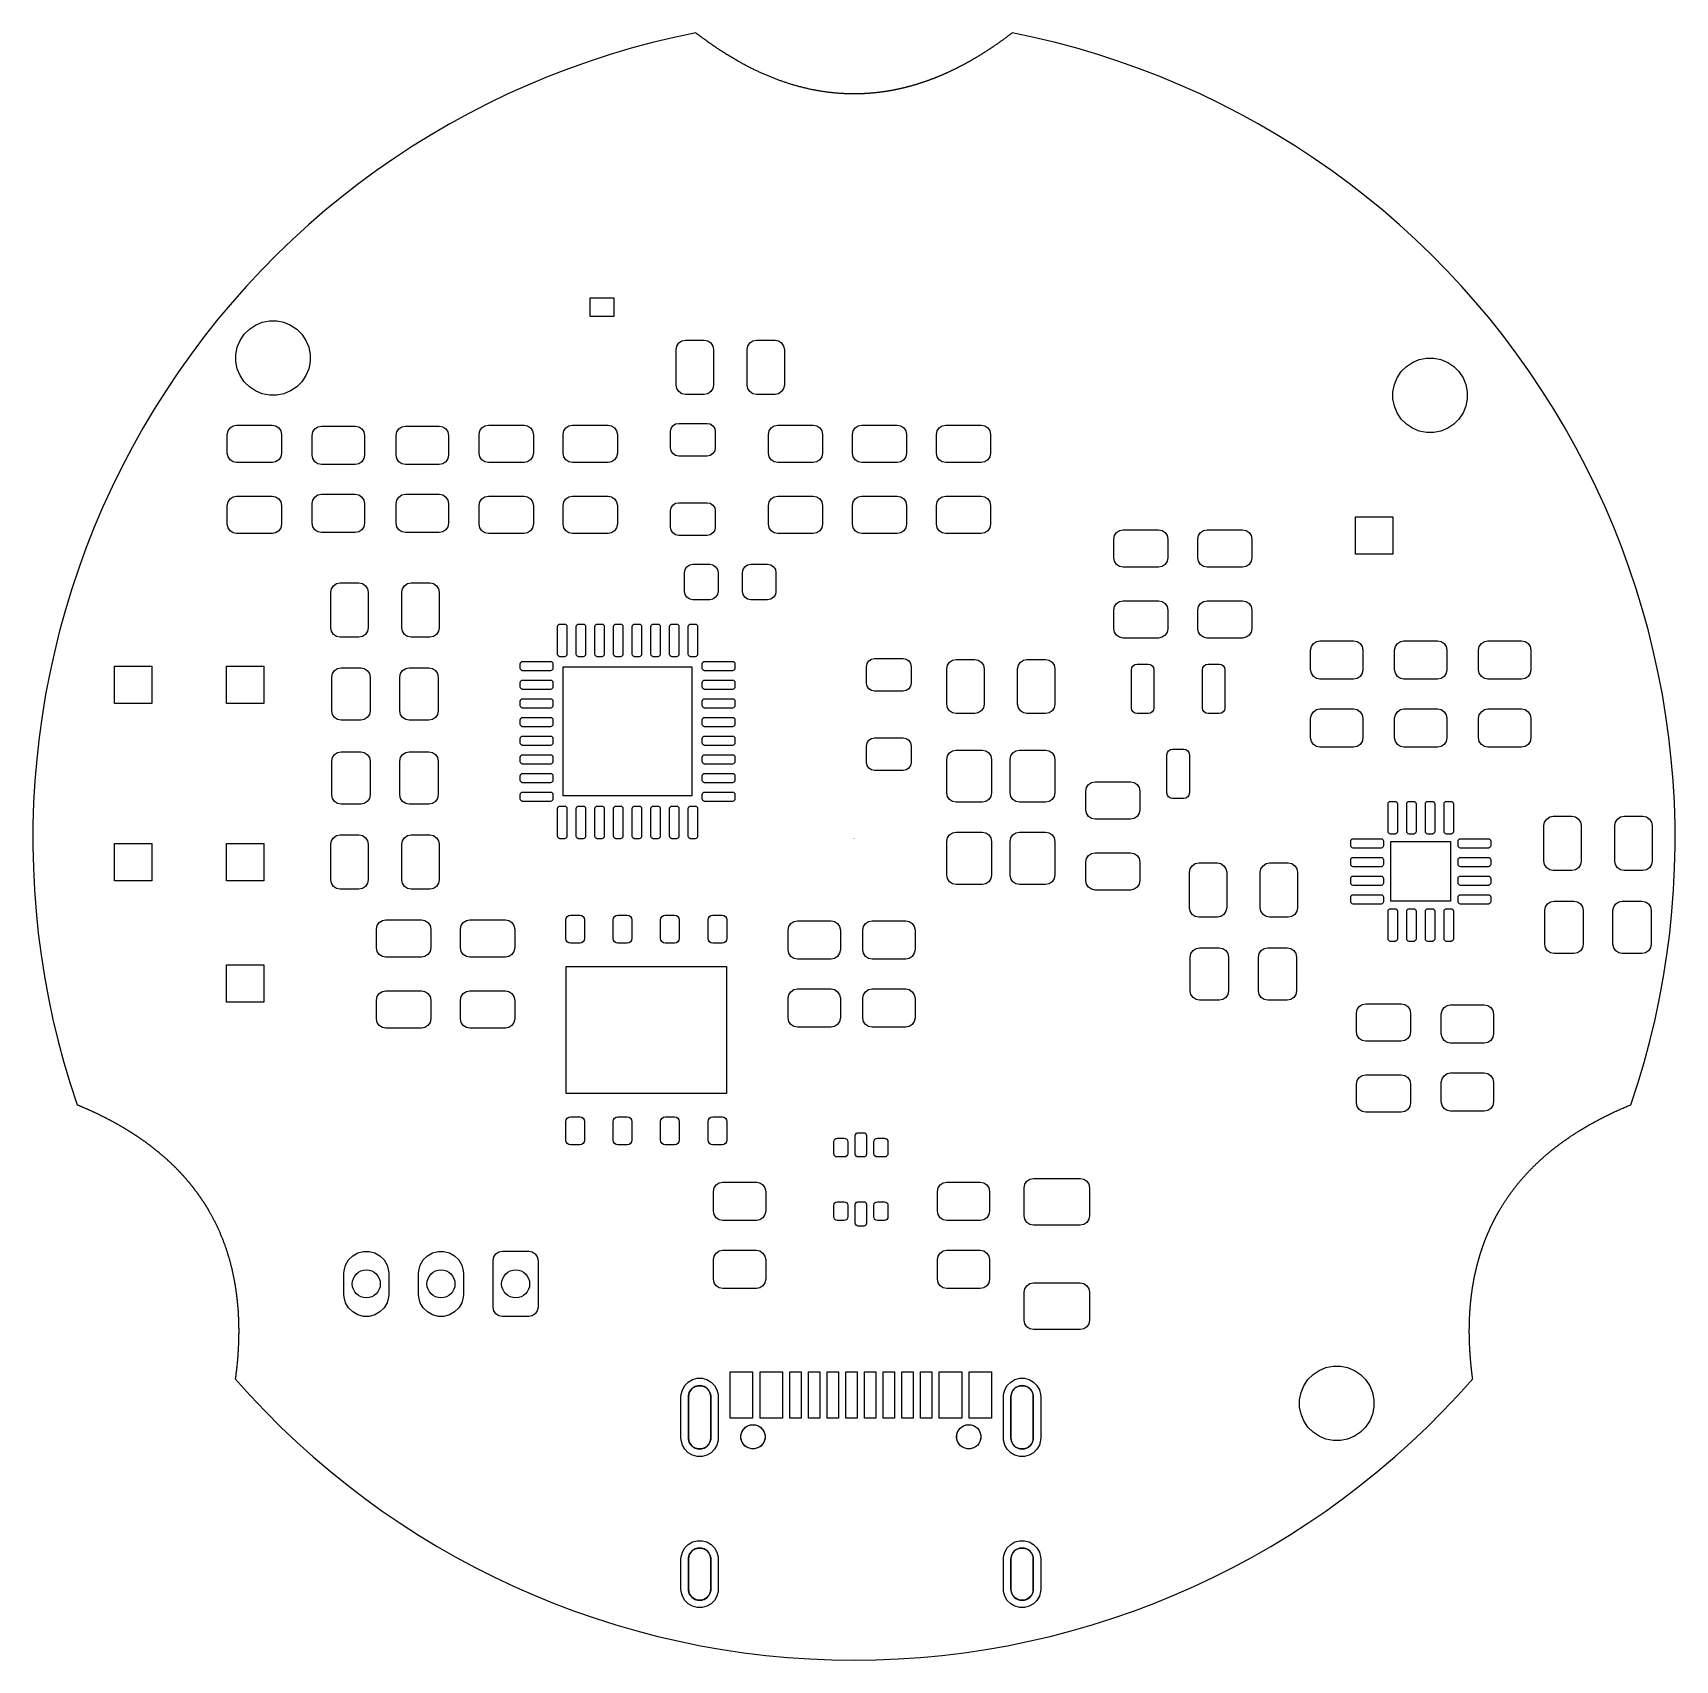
# Model space of a CAD drawing. Extents: x 0 to 44, y 0 to 43.6.
import ezdxf

# ---------------------------------------------------------------- set-up
doc = ezdxf.new("R2010")
doc.units = 0
doc.layers.add('BLACK', color=7, linetype='CONTINUOUS')
doc.layers.add('WHITE', color=7, linetype='CONTINUOUS')

msp = doc.modelspace()

# ---------------------------------------------------------------- linework, layer by layer
at = {"layer": 'BLACK', "linetype": 'CONTINUOUS'}
for p, q in [((14.934556, 35.993393), (14.934556, 36.493393)), ((14.934556, 36.493393), (15.564556, 36.493393)), ((15.564556, 36.493393), (15.564556, 35.993393)), ((5.661546, 35.512786), (5.800163, 35.651403)), ((5.800163, 35.651403), (5.963159, 35.760314)), ((5.963159, 35.760314), (6.144271, 35.835333)), ((6.144271, 35.835333), (6.336539, 35.873578)), ((6.336539, 35.873578), (6.532573, 35.873578)), ((6.532573, 35.873578), (6.724841, 35.835333)), ((6.724841, 35.835333), (6.905953, 35.760314)), ((6.905953, 35.760314), (7.068949, 35.651403)), ((7.068949, 35.651403), (7.207566, 35.512786)), ((15.564556, 35.993393), (14.934556, 35.993393)), ((5.477616, 35.168678), (5.552635, 35.34979)), ((5.552635, 35.34979), (5.661546, 35.512786)), ((7.207566, 35.512786), (7.316477, 35.34979)), ((7.316477, 35.34979), (7.391496, 35.168678)), ((17.253586, 35.199064), (17.307779, 35.28017)), ((17.307779, 35.28017), (17.388885, 35.334363)), ((17.388885, 35.334363), (17.484556, 35.353393)), ((17.484556, 35.353393), (17.984556, 35.353393)), ((17.984556, 35.353393), (18.080227, 35.334363)), ((18.080227, 35.334363), (18.161333, 35.28017)), ((18.161333, 35.28017), (18.215526, 35.199064)), ((19.153586, 35.199064), (19.207779, 35.28017)), ((19.207779, 35.28017), (19.288885, 35.334363)), ((19.288885, 35.334363), (19.384556, 35.353393)), ((19.384556, 35.353393), (19.884556, 35.353393)), ((19.884556, 35.353393), (19.980227, 35.334363)), ((19.980227, 35.334363), (20.061333, 35.28017)), ((20.061333, 35.28017), (20.115526, 35.199064)), ((5.439371, 34.97641), (5.477616, 35.168678)), ((5.439371, 34.780376), (5.439371, 34.97641)), ((5.477616, 34.588108), (5.439371, 34.780376)), ((7.391496, 35.168678), (7.429741, 34.97641)), ((7.429741, 34.780376), (7.391496, 34.588108)), ((7.429741, 34.97641), (7.429741, 34.780376)), ((17.234556, 35.103393), (17.253586, 35.199064)), ((17.234556, 34.153393), (17.234556, 35.103393)), ((18.215526, 35.199064), (18.234556, 35.103393)), ((18.234556, 35.103393), (18.234556, 34.153393)), ((19.134556, 35.103393), (19.153586, 35.199064)), ((19.134556, 34.153393), (19.134556, 35.103393)), ((20.115526, 35.199064), (20.134556, 35.103393)), ((20.134556, 35.103393), (20.134556, 34.153393)), ((36.800163, 34.651403), (36.963159, 34.760314)), ((36.963159, 34.760314), (37.144271, 34.835333)), ((37.144271, 34.835333), (37.336539, 34.873578)), ((37.336539, 34.873578), (37.532573, 34.873578)), ((37.532573, 34.873578), (37.724841, 34.835333)), ((37.724841, 34.835333), (37.905953, 34.760314)), ((37.905953, 34.760314), (38.068949, 34.651403)), ((5.552635, 34.406996), (5.477616, 34.588108)), ((5.661546, 34.244), (5.552635, 34.406996)), ((7.316477, 34.406996), (7.207566, 34.244)), ((7.391496, 34.588108), (7.316477, 34.406996)), ((36.477616, 34.168678), (36.552635, 34.34979)), ((36.552635, 34.34979), (36.661546, 34.512786)), ((36.661546, 34.512786), (36.800163, 34.651403)), ((38.068949, 34.651403), (38.207566, 34.512786)), ((38.207566, 34.512786), (38.316477, 34.34979)), ((38.316477, 34.34979), (38.391496, 34.168678)), ((5.800163, 34.105383), (5.661546, 34.244)), ((5.963159, 33.996472), (5.800163, 34.105383)), ((6.144271, 33.921453), (5.963159, 33.996472)), ((6.336539, 33.883208), (6.144271, 33.921453)), ((6.532573, 33.883208), (6.336539, 33.883208)), ((6.724841, 33.921453), (6.532573, 33.883208)), ((6.905953, 33.996472), (6.724841, 33.921453)), ((7.068949, 34.105383), (6.905953, 33.996472)), ((7.207566, 34.244), (7.068949, 34.105383)), ((17.253586, 34.057722), (17.234556, 34.153393)), ((17.307779, 33.976616), (17.253586, 34.057722)), ((17.388885, 33.922423), (17.307779, 33.976616)), ((17.484556, 33.903393), (17.388885, 33.922423)), ((17.984556, 33.903393), (17.484556, 33.903393)), ((18.080227, 33.922423), (17.984556, 33.903393)), ((18.161333, 33.976616), (18.080227, 33.922423)), ((18.215526, 34.057722), (18.161333, 33.976616)), ((18.234556, 34.153393), (18.215526, 34.057722)), ((19.153586, 34.057722), (19.134556, 34.153393)), ((19.207779, 33.976616), (19.153586, 34.057722)), ((19.288885, 33.922423), (19.207779, 33.976616)), ((19.384556, 33.903393), (19.288885, 33.922423)), ((19.884556, 33.903393), (19.384556, 33.903393)), ((19.980227, 33.922423), (19.884556, 33.903393)), ((20.061333, 33.976616), (19.980227, 33.922423)), ((20.115526, 34.057722), (20.061333, 33.976616)), ((20.134556, 34.153393), (20.115526, 34.057722)), ((36.439371, 33.97641), (36.477616, 34.168678)), ((36.439371, 33.780376), (36.439371, 33.97641)), ((38.391496, 34.168678), (38.429741, 33.97641)), ((38.429741, 33.97641), (38.429741, 33.780376)), ((36.477616, 33.588108), (36.439371, 33.780376)), ((36.552635, 33.406996), (36.477616, 33.588108)), ((38.391496, 33.588108), (38.316477, 33.406996)), ((38.429741, 33.780376), (38.391496, 33.588108)), ((5.228586, 32.924064), (5.282779, 33.00517)), ((5.282779, 33.00517), (5.363885, 33.059363)), ((5.363885, 33.059363), (5.459556, 33.078393)), ((5.459556, 33.078393), (6.409556, 33.078393)), ((6.409556, 33.078393), (6.505227, 33.059363)), ((6.505227, 33.059363), (6.586333, 33.00517)), ((6.586333, 33.00517), (6.640526, 32.924064)), ((7.557779, 32.98017), (7.638885, 33.034363)), ((7.638885, 33.034363), (7.734556, 33.053393)), ((7.734556, 33.053393), (8.634556, 33.053393)), ((8.634556, 33.053393), (8.730227, 33.034363)), ((8.730227, 33.034363), (8.811333, 32.98017)), ((9.807779, 32.98017), (9.888885, 33.034363)), ((9.888885, 33.034363), (9.984556, 33.053393)), ((9.984556, 33.053393), (10.884556, 33.053393)), ((10.884556, 33.053393), (10.980227, 33.034363)), ((10.980227, 33.034363), (11.061333, 32.98017)), ((11.978586, 32.924064), (12.032779, 33.00517)), ((12.032779, 33.00517), (12.113885, 33.059363)), ((12.113885, 33.059363), (12.209556, 33.078393)), ((12.209556, 33.078393), (13.159556, 33.078393)), ((13.159556, 33.078393), (13.255227, 33.059363)), ((13.255227, 33.059363), (13.336333, 33.00517)), ((13.336333, 33.00517), (13.390526, 32.924064)), ((14.228586, 32.924064), (14.282779, 33.00517)), ((14.282779, 33.00517), (14.363885, 33.059363)), ((14.363885, 33.059363), (14.459556, 33.078393)), ((14.459556, 33.078393), (15.409556, 33.078393)), ((15.409556, 33.078393), (15.505227, 33.059363)), ((15.505227, 33.059363), (15.586333, 33.00517)), ((15.586333, 33.00517), (15.640526, 32.924064)), ((17.101207, 32.993355), (17.148626, 33.064323)), ((17.148626, 33.064323), (17.219594, 33.111742)), ((17.219594, 33.111742), (17.303306, 33.128393)), ((17.303306, 33.128393), (18.065806, 33.128393)), ((18.065806, 33.128393), (18.149518, 33.111742)), ((18.149518, 33.111742), (18.220486, 33.064323)), ((18.220486, 33.064323), (18.267905, 32.993355)), ((19.728586, 32.924064), (19.782779, 33.00517)), ((19.782779, 33.00517), (19.863885, 33.059363)), ((19.863885, 33.059363), (19.959556, 33.078393)), ((19.959556, 33.078393), (20.909556, 33.078393)), ((20.909556, 33.078393), (21.005227, 33.059363)), ((21.005227, 33.059363), (21.086333, 33.00517)), ((21.086333, 33.00517), (21.140526, 32.924064)), ((21.978586, 32.924064), (22.032779, 33.00517)), ((22.032779, 33.00517), (22.113885, 33.059363)), ((22.113885, 33.059363), (22.209556, 33.078393)), ((22.209556, 33.078393), (23.159556, 33.078393)), ((23.159556, 33.078393), (23.255227, 33.059363)), ((23.255227, 33.059363), (23.336333, 33.00517)), ((23.336333, 33.00517), (23.390526, 32.924064)), ((24.228586, 32.924064), (24.282779, 33.00517)), ((24.282779, 33.00517), (24.363885, 33.059363)), ((24.363885, 33.059363), (24.459556, 33.078393)), ((24.459556, 33.078393), (25.409556, 33.078393)), ((25.409556, 33.078393), (25.505227, 33.059363)), ((25.505227, 33.059363), (25.586333, 33.00517)), ((25.586333, 33.00517), (25.640526, 32.924064)), ((36.661546, 33.244), (36.552635, 33.406996)), ((36.800163, 33.105383), (36.661546, 33.244)), ((36.963159, 32.996472), (36.800163, 33.105383)), ((38.068949, 33.105383), (37.905953, 32.996472)), ((38.207566, 33.244), (38.068949, 33.105383)), ((38.316477, 33.406996), (38.207566, 33.244)), ((5.209556, 32.828393), (5.228586, 32.924064)), ((5.209556, 32.328393), (5.209556, 32.828393)), ((6.640526, 32.924064), (6.659556, 32.828393)), ((6.659556, 32.828393), (6.659556, 32.328393)), ((7.484556, 32.803393), (7.503586, 32.899064)), ((7.484556, 32.278393), (7.484556, 32.803393)), ((7.503586, 32.899064), (7.557779, 32.98017)), ((8.811333, 32.98017), (8.865526, 32.899064)), ((8.865526, 32.899064), (8.884556, 32.803393)), ((8.884556, 32.803393), (8.884556, 32.278393)), ((9.734556, 32.803393), (9.753586, 32.899064)), ((9.734556, 32.278393), (9.734556, 32.803393)), ((9.753586, 32.899064), (9.807779, 32.98017)), ((11.061333, 32.98017), (11.115526, 32.899064)), ((11.115526, 32.899064), (11.134556, 32.803393)), ((11.134556, 32.803393), (11.134556, 32.278393)), ((11.959556, 32.828393), (11.978586, 32.924064)), ((11.959556, 32.328393), (11.959556, 32.828393)), ((13.390526, 32.924064), (13.409556, 32.828393)), ((13.409556, 32.828393), (13.409556, 32.328393)), ((14.209556, 32.828393), (14.228586, 32.924064)), ((14.209556, 32.328393), (14.209556, 32.828393)), ((15.640526, 32.924064), (15.659556, 32.828393)), ((15.659556, 32.828393), (15.659556, 32.328393)), ((17.084556, 32.909643), (17.101207, 32.993355)), ((17.084556, 32.472143), (17.084556, 32.909643)), ((18.267905, 32.993355), (18.284556, 32.909643)), ((18.284556, 32.909643), (18.284556, 32.472143)), ((19.709556, 32.828393), (19.728586, 32.924064)), ((19.709556, 32.328393), (19.709556, 32.828393)), ((21.140526, 32.924064), (21.159556, 32.828393)), ((21.159556, 32.828393), (21.159556, 32.328393)), ((21.959556, 32.828393), (21.978586, 32.924064)), ((21.959556, 32.328393), (21.959556, 32.828393)), ((23.390526, 32.924064), (23.409556, 32.828393)), ((23.409556, 32.828393), (23.409556, 32.328393)), ((24.209556, 32.828393), (24.228586, 32.924064)), ((24.209556, 32.328393), (24.209556, 32.828393)), ((25.640526, 32.924064), (25.659556, 32.828393)), ((25.659556, 32.828393), (25.659556, 32.328393)), ((37.144271, 32.921453), (36.963159, 32.996472)), ((37.336539, 32.883208), (37.144271, 32.921453)), ((37.532573, 32.883208), (37.336539, 32.883208)), ((37.724841, 32.921453), (37.532573, 32.883208)), ((37.905953, 32.996472), (37.724841, 32.921453)), ((5.228586, 32.232722), (5.209556, 32.328393)), ((5.282779, 32.151616), (5.228586, 32.232722)), ((5.363885, 32.097423), (5.282779, 32.151616)), ((6.586333, 32.151616), (6.505227, 32.097423)), ((6.640526, 32.232722), (6.586333, 32.151616)), ((6.659556, 32.328393), (6.640526, 32.232722)), ((7.503586, 32.182722), (7.484556, 32.278393)), ((7.557779, 32.101616), (7.503586, 32.182722)), ((8.865526, 32.182722), (8.811333, 32.101616)), ((8.884556, 32.278393), (8.865526, 32.182722)), ((9.753586, 32.182722), (9.734556, 32.278393)), ((9.807779, 32.101616), (9.753586, 32.182722)), ((11.115526, 32.182722), (11.061333, 32.101616)), ((11.134556, 32.278393), (11.115526, 32.182722)), ((11.978586, 32.232722), (11.959556, 32.328393)), ((12.032779, 32.151616), (11.978586, 32.232722)), ((12.113885, 32.097423), (12.032779, 32.151616)), ((13.336333, 32.151616), (13.255227, 32.097423)), ((13.390526, 32.232722), (13.336333, 32.151616)), ((13.409556, 32.328393), (13.390526, 32.232722)), ((14.228586, 32.232722), (14.209556, 32.328393)), ((14.282779, 32.151616), (14.228586, 32.232722)), ((14.363885, 32.097423), (14.282779, 32.151616)), ((15.586333, 32.151616), (15.505227, 32.097423)), ((15.640526, 32.232722), (15.586333, 32.151616)), ((15.659556, 32.328393), (15.640526, 32.232722)), ((17.101207, 32.388431), (17.084556, 32.472143)), ((17.148626, 32.317463), (17.101207, 32.388431)), ((17.219594, 32.270044), (17.148626, 32.317463)), ((17.303306, 32.253393), (17.219594, 32.270044)), ((18.065806, 32.253393), (17.303306, 32.253393)), ((18.149518, 32.270044), (18.065806, 32.253393)), ((18.220486, 32.317463), (18.149518, 32.270044)), ((18.267905, 32.388431), (18.220486, 32.317463)), ((18.284556, 32.472143), (18.267905, 32.388431)), ((19.728586, 32.232722), (19.709556, 32.328393)), ((19.782779, 32.151616), (19.728586, 32.232722)), ((19.863885, 32.097423), (19.782779, 32.151616)), ((21.086333, 32.151616), (21.005227, 32.097423)), ((21.140526, 32.232722), (21.086333, 32.151616)), ((21.159556, 32.328393), (21.140526, 32.232722)), ((21.978586, 32.232722), (21.959556, 32.328393)), ((22.032779, 32.151616), (21.978586, 32.232722)), ((22.113885, 32.097423), (22.032779, 32.151616)), ((23.336333, 32.151616), (23.255227, 32.097423)), ((23.390526, 32.232722), (23.336333, 32.151616)), ((23.409556, 32.328393), (23.390526, 32.232722)), ((24.228586, 32.232722), (24.209556, 32.328393)), ((24.282779, 32.151616), (24.228586, 32.232722)), ((24.363885, 32.097423), (24.282779, 32.151616)), ((25.586333, 32.151616), (25.505227, 32.097423)), ((25.640526, 32.232722), (25.586333, 32.151616)), ((25.659556, 32.328393), (25.640526, 32.232722)), ((5.459556, 32.078393), (5.363885, 32.097423)), ((6.409556, 32.078393), (5.459556, 32.078393)), ((6.505227, 32.097423), (6.409556, 32.078393)), ((7.638885, 32.047423), (7.557779, 32.101616)), ((7.734556, 32.028393), (7.638885, 32.047423)), ((8.634556, 32.028393), (7.734556, 32.028393)), ((8.730227, 32.047423), (8.634556, 32.028393)), ((8.811333, 32.101616), (8.730227, 32.047423)), ((9.888885, 32.047423), (9.807779, 32.101616)), ((9.984556, 32.028393), (9.888885, 32.047423)), ((10.884556, 32.028393), (9.984556, 32.028393)), ((10.980227, 32.047423), (10.884556, 32.028393)), ((11.061333, 32.101616), (10.980227, 32.047423)), ((12.209556, 32.078393), (12.113885, 32.097423)), ((13.159556, 32.078393), (12.209556, 32.078393)), ((13.255227, 32.097423), (13.159556, 32.078393)), ((14.459556, 32.078393), (14.363885, 32.097423)), ((15.409556, 32.078393), (14.459556, 32.078393)), ((15.505227, 32.097423), (15.409556, 32.078393)), ((19.959556, 32.078393), (19.863885, 32.097423)), ((20.909556, 32.078393), (19.959556, 32.078393)), ((21.005227, 32.097423), (20.909556, 32.078393)), ((22.209556, 32.078393), (22.113885, 32.097423)), ((23.159556, 32.078393), (22.209556, 32.078393)), ((23.255227, 32.097423), (23.159556, 32.078393)), ((24.459556, 32.078393), (24.363885, 32.097423)), ((25.409556, 32.078393), (24.459556, 32.078393)), ((25.505227, 32.097423), (25.409556, 32.078393)), ((5.209556, 30.928393), (5.228586, 31.024064)), ((5.209556, 30.428393), (5.209556, 30.928393)), ((5.228586, 31.024064), (5.282779, 31.10517)), ((5.282779, 31.10517), (5.363885, 31.159363)), ((5.363885, 31.159363), (5.459556, 31.178393)), ((5.459556, 31.178393), (6.409556, 31.178393)), ((6.409556, 31.178393), (6.505227, 31.159363)), ((6.505227, 31.159363), (6.586333, 31.10517)), ((6.586333, 31.10517), (6.640526, 31.024064)), ((6.640526, 31.024064), (6.659556, 30.928393)), ((6.659556, 30.928393), (6.659556, 30.428393)), ((7.484556, 30.978393), (7.503586, 31.074064)), ((7.484556, 30.453393), (7.484556, 30.978393)), ((7.503586, 31.074064), (7.557779, 31.15517)), ((7.557779, 31.15517), (7.638885, 31.209363)), ((7.638885, 31.209363), (7.734556, 31.228393)), ((7.734556, 31.228393), (8.634556, 31.228393)), ((8.634556, 31.228393), (8.730227, 31.209363)), ((8.730227, 31.209363), (8.811333, 31.15517)), ((8.811333, 31.15517), (8.865526, 31.074064)), ((8.865526, 31.074064), (8.884556, 30.978393)), ((8.884556, 30.978393), (8.884556, 30.453393)), ((9.734556, 30.978393), (9.753586, 31.074064)), ((9.734556, 30.453393), (9.734556, 30.978393)), ((9.753586, 31.074064), (9.807779, 31.15517)), ((9.807779, 31.15517), (9.888885, 31.209363)), ((9.888885, 31.209363), (9.984556, 31.228393)), ((9.984556, 31.228393), (10.884556, 31.228393)), ((10.884556, 31.228393), (10.980227, 31.209363)), ((10.980227, 31.209363), (11.061333, 31.15517)), ((11.061333, 31.15517), (11.115526, 31.074064)), ((11.115526, 31.074064), (11.134556, 30.978393)), ((11.134556, 30.978393), (11.134556, 30.453393)), ((11.959556, 30.928393), (11.978586, 31.024064)), ((11.959556, 30.428393), (11.959556, 30.928393)), ((11.978586, 31.024064), (12.032779, 31.10517)), ((12.032779, 31.10517), (12.113885, 31.159363)), ((12.113885, 31.159363), (12.209556, 31.178393)), ((12.209556, 31.178393), (13.159556, 31.178393)), ((13.159556, 31.178393), (13.255227, 31.159363)), ((13.255227, 31.159363), (13.336333, 31.10517)), ((13.336333, 31.10517), (13.390526, 31.024064)), ((13.390526, 31.024064), (13.409556, 30.928393)), ((13.409556, 30.928393), (13.409556, 30.428393)), ((14.209556, 30.928393), (14.228586, 31.024064)), ((14.209556, 30.428393), (14.209556, 30.928393)), ((14.228586, 31.024064), (14.282779, 31.10517)), ((14.282779, 31.10517), (14.363885, 31.159363)), ((14.363885, 31.159363), (14.459556, 31.178393)), ((14.459556, 31.178393), (15.409556, 31.178393)), ((15.409556, 31.178393), (15.505227, 31.159363)), ((15.505227, 31.159363), (15.586333, 31.10517)), ((15.586333, 31.10517), (15.640526, 31.024064)), ((15.640526, 31.024064), (15.659556, 30.928393)), ((15.659556, 30.928393), (15.659556, 30.428393)), ((17.084556, 30.784643), (17.101207, 30.868355)), ((17.101207, 30.868355), (17.148626, 30.939323)), ((17.148626, 30.939323), (17.219594, 30.986742)), ((17.219594, 30.986742), (17.303306, 31.003393)), ((17.303306, 31.003393), (18.065806, 31.003393)), ((18.065806, 31.003393), (18.149518, 30.986742)), ((18.149518, 30.986742), (18.220486, 30.939323)), ((18.220486, 30.939323), (18.267905, 30.868355)), ((18.267905, 30.868355), (18.284556, 30.784643)), ((19.709556, 30.928393), (19.728586, 31.024064)), ((19.709556, 30.428393), (19.709556, 30.928393)), ((19.728586, 31.024064), (19.782779, 31.10517)), ((19.782779, 31.10517), (19.863885, 31.159363)), ((19.863885, 31.159363), (19.959556, 31.178393)), ((19.959556, 31.178393), (20.909556, 31.178393)), ((20.909556, 31.178393), (21.005227, 31.159363)), ((21.005227, 31.159363), (21.086333, 31.10517)), ((21.086333, 31.10517), (21.140526, 31.024064)), ((21.140526, 31.024064), (21.159556, 30.928393)), ((21.159556, 30.928393), (21.159556, 30.428393)), ((21.959556, 30.928393), (21.978586, 31.024064)), ((21.959556, 30.428393), (21.959556, 30.928393)), ((21.978586, 31.024064), (22.032779, 31.10517)), ((22.032779, 31.10517), (22.113885, 31.159363)), ((22.113885, 31.159363), (22.209556, 31.178393)), ((22.209556, 31.178393), (23.159556, 31.178393)), ((23.159556, 31.178393), (23.255227, 31.159363)), ((23.255227, 31.159363), (23.336333, 31.10517)), ((23.336333, 31.10517), (23.390526, 31.024064)), ((23.390526, 31.024064), (23.409556, 30.928393)), ((23.409556, 30.928393), (23.409556, 30.428393)), ((24.209556, 30.928393), (24.228586, 31.024064)), ((24.209556, 30.428393), (24.209556, 30.928393)), ((24.228586, 31.024064), (24.282779, 31.10517)), ((24.282779, 31.10517), (24.363885, 31.159363)), ((24.363885, 31.159363), (24.459556, 31.178393)), ((24.459556, 31.178393), (25.409556, 31.178393)), ((25.409556, 31.178393), (25.505227, 31.159363)), ((25.505227, 31.159363), (25.586333, 31.10517)), ((25.586333, 31.10517), (25.640526, 31.024064)), ((25.640526, 31.024064), (25.659556, 30.928393)), ((25.659556, 30.928393), (25.659556, 30.428393)), ((5.228586, 30.332722), (5.209556, 30.428393)), ((6.659556, 30.428393), (6.640526, 30.332722)), ((7.503586, 30.357722), (7.484556, 30.453393)), ((8.884556, 30.453393), (8.865526, 30.357722)), ((9.753586, 30.357722), (9.734556, 30.453393)), ((11.134556, 30.453393), (11.115526, 30.357722)), ((11.978586, 30.332722), (11.959556, 30.428393)), ((13.409556, 30.428393), (13.390526, 30.332722)), ((14.228586, 30.332722), (14.209556, 30.428393)), ((15.659556, 30.428393), (15.640526, 30.332722)), ((17.084556, 30.347143), (17.084556, 30.784643)), ((18.284556, 30.784643), (18.284556, 30.347143)), ((19.728586, 30.332722), (19.709556, 30.428393)), ((21.159556, 30.428393), (21.140526, 30.332722)), ((21.978586, 30.332722), (21.959556, 30.428393)), ((23.409556, 30.428393), (23.390526, 30.332722)), ((24.228586, 30.332722), (24.209556, 30.428393)), ((25.659556, 30.428393), (25.640526, 30.332722)), ((35.434556, 29.628393), (35.434556, 30.628393)), ((35.434556, 30.628393), (36.434556, 30.628393)), ((36.434556, 30.628393), (36.434556, 29.628393)), ((5.282779, 30.251616), (5.228586, 30.332722)), ((5.363885, 30.197423), (5.282779, 30.251616)), ((5.459556, 30.178393), (5.363885, 30.197423)), ((6.409556, 30.178393), (5.459556, 30.178393)), ((6.505227, 30.197423), (6.409556, 30.178393)), ((6.586333, 30.251616), (6.505227, 30.197423)), ((6.640526, 30.332722), (6.586333, 30.251616)), ((7.557779, 30.276616), (7.503586, 30.357722)), ((7.638885, 30.222423), (7.557779, 30.276616)), ((7.734556, 30.203393), (7.638885, 30.222423)), ((8.634556, 30.203393), (7.734556, 30.203393)), ((8.730227, 30.222423), (8.634556, 30.203393)), ((8.811333, 30.276616), (8.730227, 30.222423)), ((8.865526, 30.357722), (8.811333, 30.276616)), ((9.807779, 30.276616), (9.753586, 30.357722)), ((9.888885, 30.222423), (9.807779, 30.276616)), ((9.984556, 30.203393), (9.888885, 30.222423)), ((10.884556, 30.203393), (9.984556, 30.203393)), ((10.980227, 30.222423), (10.884556, 30.203393)), ((11.061333, 30.276616), (10.980227, 30.222423)), ((11.115526, 30.357722), (11.061333, 30.276616)), ((12.032779, 30.251616), (11.978586, 30.332722)), ((12.113885, 30.197423), (12.032779, 30.251616)), ((12.209556, 30.178393), (12.113885, 30.197423)), ((13.159556, 30.178393), (12.209556, 30.178393)), ((13.255227, 30.197423), (13.159556, 30.178393)), ((13.336333, 30.251616), (13.255227, 30.197423)), ((13.390526, 30.332722), (13.336333, 30.251616)), ((14.282779, 30.251616), (14.228586, 30.332722)), ((14.363885, 30.197423), (14.282779, 30.251616)), ((14.459556, 30.178393), (14.363885, 30.197423)), ((15.409556, 30.178393), (14.459556, 30.178393)), ((15.505227, 30.197423), (15.409556, 30.178393)), ((15.586333, 30.251616), (15.505227, 30.197423)), ((15.640526, 30.332722), (15.586333, 30.251616)), ((17.101207, 30.263431), (17.084556, 30.347143)), ((17.148626, 30.192463), (17.101207, 30.263431)), ((17.219594, 30.145044), (17.148626, 30.192463)), ((17.303306, 30.128393), (17.219594, 30.145044)), ((18.065806, 30.128393), (17.303306, 30.128393)), ((18.149518, 30.145044), (18.065806, 30.128393)), ((18.220486, 30.192463), (18.149518, 30.145044)), ((18.267905, 30.263431), (18.220486, 30.192463)), ((18.284556, 30.347143), (18.267905, 30.263431)), ((19.782779, 30.251616), (19.728586, 30.332722)), ((19.863885, 30.197423), (19.782779, 30.251616)), ((19.959556, 30.178393), (19.863885, 30.197423)), ((20.909556, 30.178393), (19.959556, 30.178393)), ((21.005227, 30.197423), (20.909556, 30.178393)), ((21.086333, 30.251616), (21.005227, 30.197423)), ((21.140526, 30.332722), (21.086333, 30.251616)), ((22.032779, 30.251616), (21.978586, 30.332722)), ((22.113885, 30.197423), (22.032779, 30.251616)), ((22.209556, 30.178393), (22.113885, 30.197423)), ((23.159556, 30.178393), (22.209556, 30.178393)), ((23.255227, 30.197423), (23.159556, 30.178393)), ((23.336333, 30.251616), (23.255227, 30.197423)), ((23.390526, 30.332722), (23.336333, 30.251616)), ((24.282779, 30.251616), (24.228586, 30.332722)), ((24.363885, 30.197423), (24.282779, 30.251616)), ((24.459556, 30.178393), (24.363885, 30.197423)), ((25.409556, 30.178393), (24.459556, 30.178393)), ((25.505227, 30.197423), (25.409556, 30.178393)), ((25.586333, 30.251616), (25.505227, 30.197423)), ((25.640526, 30.332722), (25.586333, 30.251616)), ((28.959556, 30.028393), (28.978586, 30.124064)), ((28.959556, 29.528393), (28.959556, 30.028393)), ((28.978586, 30.124064), (29.032779, 30.20517)), ((29.032779, 30.20517), (29.113885, 30.259363)), ((29.113885, 30.259363), (29.209556, 30.278393)), ((29.209556, 30.278393), (30.159556, 30.278393)), ((30.159556, 30.278393), (30.255227, 30.259363)), ((30.255227, 30.259363), (30.336333, 30.20517)), ((30.336333, 30.20517), (30.390526, 30.124064)), ((30.390526, 30.124064), (30.409556, 30.028393)), ((30.409556, 30.028393), (30.409556, 29.528393)), ((31.209556, 30.028393), (31.228586, 30.124064)), ((31.209556, 29.528393), (31.209556, 30.028393)), ((31.228586, 30.124064), (31.282779, 30.20517)), ((31.282779, 30.20517), (31.363885, 30.259363)), ((31.363885, 30.259363), (31.459556, 30.278393)), ((31.459556, 30.278393), (32.409556, 30.278393)), ((32.409556, 30.278393), (32.505227, 30.259363)), ((32.505227, 30.259363), (32.586333, 30.20517)), ((32.586333, 30.20517), (32.640526, 30.124064)), ((32.640526, 30.124064), (32.659556, 30.028393)), ((32.659556, 30.028393), (32.659556, 29.528393)), ((28.978586, 29.432722), (28.959556, 29.528393)), ((30.409556, 29.528393), (30.390526, 29.432722)), ((31.228586, 29.432722), (31.209556, 29.528393)), ((32.659556, 29.528393), (32.640526, 29.432722)), ((36.434556, 29.628393), (35.434556, 29.628393)), ((17.459556, 29.128393), (17.476683, 29.214497)), ((17.459556, 28.628393), (17.459556, 29.128393)), ((17.476683, 29.214497), (17.525457, 29.287492)), ((17.525457, 29.287492), (17.598452, 29.336266)), ((17.598452, 29.336266), (17.684556, 29.353393)), ((17.684556, 29.353393), (18.134556, 29.353393)), ((18.134556, 29.353393), (18.22066, 29.336266)), ((18.22066, 29.336266), (18.293655, 29.287492)), ((18.293655, 29.287492), (18.342429, 29.214497)), ((18.342429, 29.214497), (18.359556, 29.128393)), ((18.359556, 29.128393), (18.359556, 28.628393)), ((19.009556, 29.128393), (19.026683, 29.214497)), ((19.009556, 28.628393), (19.009556, 29.128393)), ((19.026683, 29.214497), (19.075457, 29.287492)), ((19.075457, 29.287492), (19.148452, 29.336266)), ((19.148452, 29.336266), (19.234556, 29.353393)), ((19.234556, 29.353393), (19.684556, 29.353393)), ((19.684556, 29.353393), (19.77066, 29.336266)), ((19.77066, 29.336266), (19.843655, 29.287492)), ((19.843655, 29.287492), (19.892429, 29.214497)), ((19.892429, 29.214497), (19.909556, 29.128393)), ((19.909556, 29.128393), (19.909556, 28.628393)), ((29.032779, 29.351616), (28.978586, 29.432722)), ((29.113885, 29.297423), (29.032779, 29.351616)), ((29.209556, 29.278393), (29.113885, 29.297423)), ((30.159556, 29.278393), (29.209556, 29.278393)), ((30.255227, 29.297423), (30.159556, 29.278393)), ((30.336333, 29.351616), (30.255227, 29.297423)), ((30.390526, 29.432722), (30.336333, 29.351616)), ((31.282779, 29.351616), (31.228586, 29.432722)), ((31.363885, 29.297423), (31.282779, 29.351616)), ((31.459556, 29.278393), (31.363885, 29.297423)), ((32.409556, 29.278393), (31.459556, 29.278393)), ((32.505227, 29.297423), (32.409556, 29.278393)), ((32.586333, 29.351616), (32.505227, 29.297423)), ((32.640526, 29.432722), (32.586333, 29.351616)), ((7.984556, 28.603393), (8.003586, 28.699064)), ((7.984556, 27.653393), (7.984556, 28.603393)), ((8.003586, 28.699064), (8.057779, 28.78017)), ((8.057779, 28.78017), (8.138885, 28.834363)), ((8.138885, 28.834363), (8.234556, 28.853393)), ((8.234556, 28.853393), (8.734556, 28.853393)), ((8.734556, 28.853393), (8.830227, 28.834363)), ((8.830227, 28.834363), (8.911333, 28.78017)), ((8.911333, 28.78017), (8.965526, 28.699064)), ((8.965526, 28.699064), (8.984556, 28.603393)), ((8.984556, 28.603393), (8.984556, 27.653393)), ((9.884556, 28.603393), (9.903586, 28.699064)), ((9.884556, 27.653393), (9.884556, 28.603393)), ((9.903586, 28.699064), (9.957779, 28.78017)), ((9.957779, 28.78017), (10.038885, 28.834363)), ((10.038885, 28.834363), (10.134556, 28.853393)), ((10.134556, 28.853393), (10.634556, 28.853393)), ((10.634556, 28.853393), (10.730227, 28.834363)), ((10.730227, 28.834363), (10.811333, 28.78017)), ((10.811333, 28.78017), (10.865526, 28.699064)), ((10.865526, 28.699064), (10.884556, 28.603393)), ((10.884556, 28.603393), (10.884556, 27.653393)), ((17.476683, 28.542289), (17.459556, 28.628393)), ((18.359556, 28.628393), (18.342429, 28.542289)), ((19.026683, 28.542289), (19.009556, 28.628393)), ((19.909556, 28.628393), (19.892429, 28.542289)), ((17.525457, 28.469294), (17.476683, 28.542289)), ((17.598452, 28.42052), (17.525457, 28.469294)), ((17.684556, 28.403393), (17.598452, 28.42052)), ((18.134556, 28.403393), (17.684556, 28.403393)), ((18.22066, 28.42052), (18.134556, 28.403393)), ((18.293655, 28.469294), (18.22066, 28.42052)), ((18.342429, 28.542289), (18.293655, 28.469294)), ((19.075457, 28.469294), (19.026683, 28.542289)), ((19.148452, 28.42052), (19.075457, 28.469294)), ((19.234556, 28.403393), (19.148452, 28.42052)), ((19.684556, 28.403393), (19.234556, 28.403393)), ((19.77066, 28.42052), (19.684556, 28.403393)), ((19.843655, 28.469294), (19.77066, 28.42052)), ((19.892429, 28.542289), (19.843655, 28.469294)), ((28.959556, 28.128393), (28.978586, 28.224064)), ((28.978586, 28.224064), (29.032779, 28.30517)), ((29.032779, 28.30517), (29.113885, 28.359363)), ((29.113885, 28.359363), (29.209556, 28.378393)), ((29.209556, 28.378393), (30.159556, 28.378393)), ((30.159556, 28.378393), (30.255227, 28.359363)), ((30.255227, 28.359363), (30.336333, 28.30517)), ((30.336333, 28.30517), (30.390526, 28.224064)), ((30.390526, 28.224064), (30.409556, 28.128393)), ((31.209556, 28.128393), (31.228586, 28.224064)), ((31.228586, 28.224064), (31.282779, 28.30517)), ((31.282779, 28.30517), (31.363885, 28.359363)), ((31.363885, 28.359363), (31.459556, 28.378393)), ((31.459556, 28.378393), (32.409556, 28.378393)), ((32.409556, 28.378393), (32.505227, 28.359363)), ((32.505227, 28.359363), (32.586333, 28.30517)), ((32.586333, 28.30517), (32.640526, 28.224064)), ((32.640526, 28.224064), (32.659556, 28.128393)), ((14.064314, 27.714811), (14.077862, 27.735087)), ((14.077862, 27.735087), (14.098138, 27.748635)), ((14.098138, 27.748635), (14.122056, 27.753393)), ((14.122056, 27.753393), (14.247056, 27.753393)), ((14.247056, 27.753393), (14.270974, 27.748635)), ((14.270974, 27.748635), (14.29125, 27.735087)), ((14.29125, 27.735087), (14.304798, 27.714811)), ((14.564314, 27.714811), (14.577862, 27.735087)), ((14.577862, 27.735087), (14.598138, 27.748635)), ((14.598138, 27.748635), (14.622056, 27.753393)), ((14.622056, 27.753393), (14.747056, 27.753393)), ((14.747056, 27.753393), (14.770974, 27.748635)), ((14.770974, 27.748635), (14.79125, 27.735087)), ((14.79125, 27.735087), (14.804798, 27.714811)), ((15.064314, 27.714811), (15.077862, 27.735087)), ((15.077862, 27.735087), (15.098138, 27.748635)), ((15.098138, 27.748635), (15.122056, 27.753393)), ((15.122056, 27.753393), (15.247056, 27.753393)), ((15.247056, 27.753393), (15.270974, 27.748635)), ((15.270974, 27.748635), (15.29125, 27.735087)), ((15.29125, 27.735087), (15.304798, 27.714811)), ((15.564314, 27.714811), (15.577862, 27.735087)), ((15.577862, 27.735087), (15.598138, 27.748635)), ((15.598138, 27.748635), (15.622056, 27.753393)), ((15.622056, 27.753393), (15.747056, 27.753393)), ((15.747056, 27.753393), (15.770974, 27.748635)), ((15.770974, 27.748635), (15.79125, 27.735087)), ((15.79125, 27.735087), (15.804798, 27.714811)), ((16.064314, 27.714811), (16.077862, 27.735087)), ((16.077862, 27.735087), (16.098138, 27.748635)), ((16.098138, 27.748635), (16.122056, 27.753393)), ((16.122056, 27.753393), (16.247056, 27.753393)), ((16.247056, 27.753393), (16.270974, 27.748635)), ((16.270974, 27.748635), (16.29125, 27.735087)), ((16.29125, 27.735087), (16.304798, 27.714811)), ((16.564314, 27.714811), (16.577862, 27.735087)), ((16.577862, 27.735087), (16.598138, 27.748635)), ((16.598138, 27.748635), (16.622056, 27.753393)), ((16.622056, 27.753393), (16.747056, 27.753393)), ((16.747056, 27.753393), (16.770974, 27.748635)), ((16.770974, 27.748635), (16.79125, 27.735087)), ((16.79125, 27.735087), (16.804798, 27.714811)), ((17.064314, 27.714811), (17.077862, 27.735087)), ((17.077862, 27.735087), (17.098138, 27.748635)), ((17.098138, 27.748635), (17.122056, 27.753393)), ((17.122056, 27.753393), (17.247056, 27.753393)), ((17.247056, 27.753393), (17.270974, 27.748635)), ((17.270974, 27.748635), (17.29125, 27.735087)), ((17.29125, 27.735087), (17.304798, 27.714811)), ((17.564314, 27.714811), (17.577862, 27.735087)), ((17.577862, 27.735087), (17.598138, 27.748635)), ((17.598138, 27.748635), (17.622056, 27.753393)), ((17.622056, 27.753393), (17.747056, 27.753393)), ((17.747056, 27.753393), (17.770974, 27.748635)), ((17.770974, 27.748635), (17.79125, 27.735087)), ((17.79125, 27.735087), (17.804798, 27.714811)), ((28.959556, 27.628393), (28.959556, 28.128393)), ((30.409556, 28.128393), (30.409556, 27.628393)), ((31.209556, 27.628393), (31.209556, 28.128393)), ((32.659556, 28.128393), (32.659556, 27.628393)), ((8.003586, 27.557722), (7.984556, 27.653393)), ((8.057779, 27.476616), (8.003586, 27.557722)), ((8.138885, 27.422423), (8.057779, 27.476616)), ((8.234556, 27.403393), (8.138885, 27.422423)), ((8.734556, 27.403393), (8.234556, 27.403393)), ((8.830227, 27.422423), (8.734556, 27.403393)), ((8.911333, 27.476616), (8.830227, 27.422423)), ((8.965526, 27.557722), (8.911333, 27.476616)), ((8.984556, 27.653393), (8.965526, 27.557722)), ((9.903586, 27.557722), (9.884556, 27.653393)), ((9.957779, 27.476616), (9.903586, 27.557722)), ((10.038885, 27.422423), (9.957779, 27.476616)), ((10.134556, 27.403393), (10.038885, 27.422423)), ((10.634556, 27.403393), (10.134556, 27.403393)), ((10.730227, 27.422423), (10.634556, 27.403393)), ((10.811333, 27.476616), (10.730227, 27.422423)), ((10.865526, 27.557722), (10.811333, 27.476616)), ((10.884556, 27.653393), (10.865526, 27.557722)), ((14.059556, 27.690893), (14.064314, 27.714811)), ((14.059556, 26.940893), (14.059556, 27.690893)), ((14.304798, 27.714811), (14.309556, 27.690893)), ((14.309556, 27.690893), (14.309556, 26.940893)), ((14.559556, 27.690893), (14.564314, 27.714811)), ((14.559556, 26.940893), (14.559556, 27.690893)), ((14.804798, 27.714811), (14.809556, 27.690893)), ((14.809556, 27.690893), (14.809556, 26.940893)), ((15.059556, 27.690893), (15.064314, 27.714811)), ((15.059556, 26.940893), (15.059556, 27.690893)), ((15.304798, 27.714811), (15.309556, 27.690893)), ((15.309556, 27.690893), (15.309556, 26.940893)), ((15.559556, 27.690893), (15.564314, 27.714811)), ((15.559556, 26.940893), (15.559556, 27.690893)), ((15.804798, 27.714811), (15.809556, 27.690893)), ((15.809556, 27.690893), (15.809556, 26.940893)), ((16.059556, 27.690893), (16.064314, 27.714811)), ((16.059556, 26.940893), (16.059556, 27.690893)), ((16.304798, 27.714811), (16.309556, 27.690893)), ((16.309556, 27.690893), (16.309556, 26.940893)), ((16.559556, 27.690893), (16.564314, 27.714811)), ((16.559556, 26.940893), (16.559556, 27.690893)), ((16.804798, 27.714811), (16.809556, 27.690893)), ((16.809556, 27.690893), (16.809556, 26.940893)), ((17.059556, 27.690893), (17.064314, 27.714811)), ((17.059556, 26.940893), (17.059556, 27.690893)), ((17.304798, 27.714811), (17.309556, 27.690893)), ((17.309556, 27.690893), (17.309556, 26.940893)), ((17.559556, 27.690893), (17.564314, 27.714811)), ((17.559556, 26.940893), (17.559556, 27.690893)), ((17.804798, 27.714811), (17.809556, 27.690893)), ((17.809556, 27.690893), (17.809556, 26.940893)), ((28.978586, 27.532722), (28.959556, 27.628393)), ((29.032779, 27.451616), (28.978586, 27.532722)), ((29.113885, 27.397423), (29.032779, 27.451616)), ((29.209556, 27.378393), (29.113885, 27.397423)), ((30.159556, 27.378393), (29.209556, 27.378393)), ((30.255227, 27.397423), (30.159556, 27.378393)), ((30.336333, 27.451616), (30.255227, 27.397423)), ((30.390526, 27.532722), (30.336333, 27.451616)), ((30.409556, 27.628393), (30.390526, 27.532722)), ((31.228586, 27.532722), (31.209556, 27.628393)), ((31.282779, 27.451616), (31.228586, 27.532722)), ((31.363885, 27.397423), (31.282779, 27.451616)), ((31.459556, 27.378393), (31.363885, 27.397423)), ((32.409556, 27.378393), (31.459556, 27.378393)), ((32.505227, 27.397423), (32.409556, 27.378393)), ((32.586333, 27.451616), (32.505227, 27.397423)), ((32.640526, 27.532722), (32.586333, 27.451616)), ((32.659556, 27.628393), (32.640526, 27.532722)), ((34.307779, 27.23017), (34.388885, 27.284363)), ((34.388885, 27.284363), (34.484556, 27.303393)), ((34.484556, 27.303393), (35.384556, 27.303393)), ((35.384556, 27.303393), (35.480227, 27.284363)), ((35.480227, 27.284363), (35.561333, 27.23017)), ((36.557779, 27.23017), (36.638885, 27.284363)), ((36.638885, 27.284363), (36.734556, 27.303393)), ((36.734556, 27.303393), (37.634556, 27.303393)), ((37.634556, 27.303393), (37.730227, 27.284363)), ((37.730227, 27.284363), (37.811333, 27.23017)), ((38.807779, 27.23017), (38.888885, 27.284363)), ((38.888885, 27.284363), (38.984556, 27.303393)), ((38.984556, 27.303393), (39.884556, 27.303393)), ((39.884556, 27.303393), (39.980227, 27.284363)), ((39.980227, 27.284363), (40.061333, 27.23017)), ((14.064314, 26.916975), (14.059556, 26.940893)), ((14.077862, 26.896699), (14.064314, 26.916975)), ((14.098138, 26.883151), (14.077862, 26.896699)), ((14.122056, 26.878393), (14.098138, 26.883151)), ((14.247056, 26.878393), (14.122056, 26.878393)), ((14.270974, 26.883151), (14.247056, 26.878393)), ((14.29125, 26.896699), (14.270974, 26.883151)), ((14.304798, 26.916975), (14.29125, 26.896699)), ((14.309556, 26.940893), (14.304798, 26.916975)), ((14.564314, 26.916975), (14.559556, 26.940893)), ((14.577862, 26.896699), (14.564314, 26.916975)), ((14.598138, 26.883151), (14.577862, 26.896699)), ((14.622056, 26.878393), (14.598138, 26.883151)), ((14.747056, 26.878393), (14.622056, 26.878393)), ((14.770974, 26.883151), (14.747056, 26.878393)), ((14.79125, 26.896699), (14.770974, 26.883151)), ((14.804798, 26.916975), (14.79125, 26.896699)), ((14.809556, 26.940893), (14.804798, 26.916975)), ((15.064314, 26.916975), (15.059556, 26.940893)), ((15.077862, 26.896699), (15.064314, 26.916975)), ((15.098138, 26.883151), (15.077862, 26.896699)), ((15.122056, 26.878393), (15.098138, 26.883151)), ((15.247056, 26.878393), (15.122056, 26.878393)), ((15.270974, 26.883151), (15.247056, 26.878393)), ((15.29125, 26.896699), (15.270974, 26.883151)), ((15.304798, 26.916975), (15.29125, 26.896699)), ((15.309556, 26.940893), (15.304798, 26.916975)), ((15.564314, 26.916975), (15.559556, 26.940893)), ((15.577862, 26.896699), (15.564314, 26.916975)), ((15.598138, 26.883151), (15.577862, 26.896699)), ((15.622056, 26.878393), (15.598138, 26.883151)), ((15.747056, 26.878393), (15.622056, 26.878393)), ((15.770974, 26.883151), (15.747056, 26.878393)), ((15.79125, 26.896699), (15.770974, 26.883151)), ((15.804798, 26.916975), (15.79125, 26.896699)), ((15.809556, 26.940893), (15.804798, 26.916975)), ((16.064314, 26.916975), (16.059556, 26.940893)), ((16.077862, 26.896699), (16.064314, 26.916975)), ((16.098138, 26.883151), (16.077862, 26.896699)), ((16.122056, 26.878393), (16.098138, 26.883151)), ((16.247056, 26.878393), (16.122056, 26.878393)), ((16.270974, 26.883151), (16.247056, 26.878393)), ((16.29125, 26.896699), (16.270974, 26.883151)), ((16.304798, 26.916975), (16.29125, 26.896699)), ((16.309556, 26.940893), (16.304798, 26.916975)), ((16.564314, 26.916975), (16.559556, 26.940893)), ((16.577862, 26.896699), (16.564314, 26.916975)), ((16.598138, 26.883151), (16.577862, 26.896699)), ((16.622056, 26.878393), (16.598138, 26.883151)), ((16.747056, 26.878393), (16.622056, 26.878393)), ((16.770974, 26.883151), (16.747056, 26.878393)), ((16.79125, 26.896699), (16.770974, 26.883151)), ((16.804798, 26.916975), (16.79125, 26.896699)), ((16.809556, 26.940893), (16.804798, 26.916975)), ((17.064314, 26.916975), (17.059556, 26.940893)), ((17.077862, 26.896699), (17.064314, 26.916975)), ((17.098138, 26.883151), (17.077862, 26.896699)), ((17.122056, 26.878393), (17.098138, 26.883151)), ((17.247056, 26.878393), (17.122056, 26.878393)), ((17.270974, 26.883151), (17.247056, 26.878393)), ((17.29125, 26.896699), (17.270974, 26.883151)), ((17.304798, 26.916975), (17.29125, 26.896699)), ((17.309556, 26.940893), (17.304798, 26.916975)), ((17.564314, 26.916975), (17.559556, 26.940893)), ((17.577862, 26.896699), (17.564314, 26.916975)), ((17.598138, 26.883151), (17.577862, 26.896699)), ((17.622056, 26.878393), (17.598138, 26.883151)), ((17.747056, 26.878393), (17.622056, 26.878393)), ((17.770974, 26.883151), (17.747056, 26.878393)), ((17.79125, 26.896699), (17.770974, 26.883151)), ((17.804798, 26.916975), (17.79125, 26.896699)), ((17.809556, 26.940893), (17.804798, 26.916975)), ((34.234556, 27.053393), (34.253586, 27.149064)), ((34.234556, 26.528393), (34.234556, 27.053393)), ((34.253586, 27.149064), (34.307779, 27.23017)), ((35.561333, 27.23017), (35.615526, 27.149064)), ((35.615526, 27.149064), (35.634556, 27.053393)), ((35.634556, 27.053393), (35.634556, 26.528393)), ((36.484556, 27.053393), (36.503586, 27.149064)), ((36.484556, 26.528393), (36.484556, 27.053393)), ((36.503586, 27.149064), (36.557779, 27.23017)), ((37.811333, 27.23017), (37.865526, 27.149064)), ((37.865526, 27.149064), (37.884556, 27.053393)), ((37.884556, 27.053393), (37.884556, 26.528393)), ((38.734556, 27.053393), (38.753586, 27.149064)), ((38.734556, 26.528393), (38.734556, 27.053393)), ((38.753586, 27.149064), (38.807779, 27.23017)), ((40.061333, 27.23017), (40.115526, 27.149064)), ((40.115526, 27.149064), (40.134556, 27.053393)), ((40.134556, 27.053393), (40.134556, 26.528393)), ((2.184556, 25.628393), (2.184556, 26.628393)), ((2.184556, 26.628393), (3.184556, 26.628393)), ((3.184556, 26.628393), (3.184556, 25.628393)), ((5.184556, 25.628393), (5.184556, 26.628393)), ((5.184556, 26.628393), (6.184556, 26.628393)), ((6.184556, 26.628393), (6.184556, 25.628393)), ((8.009556, 26.328393), (8.028586, 26.424064)), ((8.028586, 26.424064), (8.082779, 26.50517)), ((8.082779, 26.50517), (8.163885, 26.559363)), ((8.163885, 26.559363), (8.259556, 26.578393)), ((8.259556, 26.578393), (8.784556, 26.578393)), ((8.784556, 26.578393), (8.880227, 26.559363)), ((8.880227, 26.559363), (8.961333, 26.50517)), ((8.961333, 26.50517), (9.015526, 26.424064)), ((9.015526, 26.424064), (9.034556, 26.328393)), ((9.834556, 26.328393), (9.853586, 26.424064)), ((9.853586, 26.424064), (9.907779, 26.50517)), ((9.907779, 26.50517), (9.988885, 26.559363)), ((9.988885, 26.559363), (10.084556, 26.578393)), ((10.084556, 26.578393), (10.609556, 26.578393)), ((10.609556, 26.578393), (10.705227, 26.559363)), ((10.705227, 26.559363), (10.786333, 26.50517)), ((10.786333, 26.50517), (10.840526, 26.424064)), ((10.840526, 26.424064), (10.859556, 26.328393)), ((13.059556, 26.690893), (13.064314, 26.714811)), ((13.059556, 26.565893), (13.059556, 26.690893)), ((13.064314, 26.541975), (13.059556, 26.565893)), ((13.064314, 26.714811), (13.077862, 26.735087)), ((13.077862, 26.521699), (13.064314, 26.541975)), ((13.077862, 26.735087), (13.098138, 26.748635)), ((13.098138, 26.508151), (13.077862, 26.521699)), ((13.098138, 26.748635), (13.122056, 26.753393)), ((13.122056, 26.503393), (13.098138, 26.508151)), ((13.122056, 26.753393), (13.872056, 26.753393)), ((13.872056, 26.503393), (13.122056, 26.503393)), ((13.872056, 26.753393), (13.895974, 26.748635)), ((13.895974, 26.508151), (13.872056, 26.503393)), ((13.895974, 26.748635), (13.91625, 26.735087)), ((13.91625, 26.521699), (13.895974, 26.508151)), ((13.91625, 26.735087), (13.929798, 26.714811)), ((13.929798, 26.541975), (13.91625, 26.521699)), ((13.929798, 26.714811), (13.934556, 26.690893)), ((13.934556, 26.565893), (13.929798, 26.541975)), ((13.934556, 26.690893), (13.934556, 26.565893)), ((14.209556, 23.153393), (14.209556, 26.603393)), ((14.209556, 26.603393), (17.659556, 26.603393)), ((17.659556, 26.603393), (17.659556, 23.153393)), ((17.934556, 26.690893), (17.939314, 26.714811)), ((17.934556, 26.565893), (17.934556, 26.690893)), ((17.939314, 26.541975), (17.934556, 26.565893)), ((17.939314, 26.714811), (17.952862, 26.735087)), ((17.952862, 26.521699), (17.939314, 26.541975)), ((17.952862, 26.735087), (17.973138, 26.748635)), ((17.973138, 26.508151), (17.952862, 26.521699)), ((17.973138, 26.748635), (17.997056, 26.753393)), ((17.997056, 26.503393), (17.973138, 26.508151)), ((17.997056, 26.753393), (18.747056, 26.753393)), ((18.747056, 26.503393), (17.997056, 26.503393)), ((18.747056, 26.753393), (18.770974, 26.748635)), ((18.770974, 26.508151), (18.747056, 26.503393)), ((18.770974, 26.748635), (18.79125, 26.735087)), ((18.79125, 26.521699), (18.770974, 26.508151)), ((18.79125, 26.735087), (18.804798, 26.714811)), ((18.804798, 26.541975), (18.79125, 26.521699)), ((18.804798, 26.714811), (18.809556, 26.690893)), ((18.809556, 26.565893), (18.804798, 26.541975)), ((18.809556, 26.690893), (18.809556, 26.565893)), ((22.334556, 26.609643), (22.351207, 26.693355)), ((22.334556, 26.172143), (22.334556, 26.609643)), ((22.351207, 26.693355), (22.398626, 26.764323)), ((22.398626, 26.764323), (22.469594, 26.811742)), ((22.469594, 26.811742), (22.553306, 26.828393)), ((22.553306, 26.828393), (23.315806, 26.828393)), ((23.315806, 26.828393), (23.399518, 26.811742)), ((23.399518, 26.811742), (23.470486, 26.764323)), ((23.470486, 26.764323), (23.517905, 26.693355)), ((23.517905, 26.693355), (23.534556, 26.609643)), ((23.534556, 26.609643), (23.534556, 26.172143)), ((24.484556, 26.553393), (24.503586, 26.649064)), ((24.484556, 25.603393), (24.484556, 26.553393)), ((24.503586, 26.649064), (24.557779, 26.73017)), ((24.557779, 26.73017), (24.638885, 26.784363)), ((24.638885, 26.784363), (24.734556, 26.803393)), ((24.734556, 26.803393), (25.234556, 26.803393)), ((25.234556, 26.803393), (25.330227, 26.784363)), ((25.330227, 26.784363), (25.411333, 26.73017)), ((25.411333, 26.73017), (25.465526, 26.649064)), ((25.465526, 26.649064), (25.484556, 26.553393)), ((25.484556, 26.553393), (25.484556, 25.603393)), ((26.384556, 26.553393), (26.403586, 26.649064)), ((26.384556, 25.603393), (26.384556, 26.553393)), ((26.403586, 26.649064), (26.457779, 26.73017)), ((26.457779, 26.73017), (26.538885, 26.784363)), ((26.538885, 26.784363), (26.634556, 26.803393)), ((26.634556, 26.803393), (27.134556, 26.803393)), ((27.134556, 26.803393), (27.230227, 26.784363)), ((27.230227, 26.784363), (27.311333, 26.73017)), ((27.311333, 26.73017), (27.365526, 26.649064)), ((27.365526, 26.649064), (27.384556, 26.553393)), ((27.384556, 26.553393), (27.384556, 25.603393)), ((29.434556, 26.528393), (29.445974, 26.585796)), ((29.434556, 25.503393), (29.434556, 26.528393)), ((29.445974, 26.585796), (29.47849, 26.634459)), ((29.47849, 26.634459), (29.527153, 26.666975)), ((29.527153, 26.666975), (29.584556, 26.678393)), ((29.584556, 26.678393), (29.884556, 26.678393)), ((29.884556, 26.678393), (29.941959, 26.666975)), ((29.941959, 26.666975), (29.990622, 26.634459)), ((29.990622, 26.634459), (30.023138, 26.585796)), ((30.023138, 26.585796), (30.034556, 26.528393)), ((30.034556, 26.528393), (30.034556, 25.503393)), ((31.334556, 26.528393), (31.345974, 26.585796)), ((31.334556, 25.503393), (31.334556, 26.528393)), ((31.345974, 26.585796), (31.37849, 26.634459)), ((31.37849, 26.634459), (31.427153, 26.666975)), ((31.427153, 26.666975), (31.484556, 26.678393)), ((31.484556, 26.678393), (31.784556, 26.678393)), ((31.784556, 26.678393), (31.841959, 26.666975)), ((31.841959, 26.666975), (31.890622, 26.634459)), ((31.890622, 26.634459), (31.923138, 26.585796)), ((31.923138, 26.585796), (31.934556, 26.528393)), ((31.934556, 26.528393), (31.934556, 25.503393)), ((34.253586, 26.432722), (34.234556, 26.528393)), ((34.307779, 26.351616), (34.253586, 26.432722)), ((35.615526, 26.432722), (35.561333, 26.351616)), ((35.634556, 26.528393), (35.615526, 26.432722)), ((36.503586, 26.432722), (36.484556, 26.528393)), ((36.557779, 26.351616), (36.503586, 26.432722)), ((37.865526, 26.432722), (37.811333, 26.351616)), ((37.884556, 26.528393), (37.865526, 26.432722)), ((38.753586, 26.432722), (38.734556, 26.528393)), ((38.807779, 26.351616), (38.753586, 26.432722)), ((40.115526, 26.432722), (40.061333, 26.351616)), ((40.134556, 26.528393), (40.115526, 26.432722)), ((8.009556, 25.428393), (8.009556, 26.328393)), ((9.034556, 26.328393), (9.034556, 25.428393)), ((9.834556, 25.428393), (9.834556, 26.328393)), ((10.859556, 26.328393), (10.859556, 25.428393)), ((13.059556, 26.190893), (13.064314, 26.214811)), ((13.059556, 26.065893), (13.059556, 26.190893)), ((13.064314, 26.041975), (13.059556, 26.065893)), ((13.064314, 26.214811), (13.077862, 26.235087)), ((13.077862, 26.021699), (13.064314, 26.041975)), ((13.077862, 26.235087), (13.098138, 26.248635)), ((13.098138, 26.008151), (13.077862, 26.021699)), ((13.098138, 26.248635), (13.122056, 26.253393)), ((13.122056, 26.003393), (13.098138, 26.008151)), ((13.122056, 26.253393), (13.872056, 26.253393)), ((13.872056, 26.003393), (13.122056, 26.003393)), ((13.872056, 26.253393), (13.895974, 26.248635)), ((13.895974, 26.008151), (13.872056, 26.003393)), ((13.895974, 26.248635), (13.91625, 26.235087)), ((13.91625, 26.021699), (13.895974, 26.008151)), ((13.91625, 26.235087), (13.929798, 26.214811)), ((13.929798, 26.041975), (13.91625, 26.021699)), ((13.929798, 26.214811), (13.934556, 26.190893)), ((13.934556, 26.065893), (13.929798, 26.041975)), ((13.934556, 26.190893), (13.934556, 26.065893)), ((17.934556, 26.190893), (17.939314, 26.214811)), ((17.934556, 26.065893), (17.934556, 26.190893)), ((17.939314, 26.041975), (17.934556, 26.065893)), ((17.939314, 26.214811), (17.952862, 26.235087)), ((17.952862, 26.021699), (17.939314, 26.041975)), ((17.952862, 26.235087), (17.973138, 26.248635)), ((17.973138, 26.008151), (17.952862, 26.021699)), ((17.973138, 26.248635), (17.997056, 26.253393)), ((17.997056, 26.003393), (17.973138, 26.008151)), ((17.997056, 26.253393), (18.747056, 26.253393)), ((18.747056, 26.003393), (17.997056, 26.003393)), ((18.747056, 26.253393), (18.770974, 26.248635)), ((18.770974, 26.008151), (18.747056, 26.003393)), ((18.770974, 26.248635), (18.79125, 26.235087)), ((18.79125, 26.021699), (18.770974, 26.008151)), ((18.79125, 26.235087), (18.804798, 26.214811)), ((18.804798, 26.041975), (18.79125, 26.021699)), ((18.804798, 26.214811), (18.809556, 26.190893)), ((18.809556, 26.065893), (18.804798, 26.041975)), ((18.809556, 26.190893), (18.809556, 26.065893)), ((22.351207, 26.088431), (22.334556, 26.172143)), ((22.398626, 26.017463), (22.351207, 26.088431)), ((22.469594, 25.970044), (22.398626, 26.017463)), ((22.553306, 25.953393), (22.469594, 25.970044)), ((23.399518, 25.970044), (23.315806, 25.953393)), ((23.470486, 26.017463), (23.399518, 25.970044)), ((23.517905, 26.088431), (23.470486, 26.017463)), ((23.534556, 26.172143), (23.517905, 26.088431)), ((34.388885, 26.297423), (34.307779, 26.351616)), ((34.484556, 26.278393), (34.388885, 26.297423)), ((35.384556, 26.278393), (34.484556, 26.278393)), ((35.480227, 26.297423), (35.384556, 26.278393)), ((35.561333, 26.351616), (35.480227, 26.297423)), ((36.638885, 26.297423), (36.557779, 26.351616)), ((36.734556, 26.278393), (36.638885, 26.297423)), ((37.634556, 26.278393), (36.734556, 26.278393)), ((37.730227, 26.297423), (37.634556, 26.278393)), ((37.811333, 26.351616), (37.730227, 26.297423)), ((38.888885, 26.297423), (38.807779, 26.351616)), ((38.984556, 26.278393), (38.888885, 26.297423)), ((39.884556, 26.278393), (38.984556, 26.278393)), ((39.980227, 26.297423), (39.884556, 26.278393)), ((40.061333, 26.351616), (39.980227, 26.297423)), ((3.184556, 25.628393), (2.184556, 25.628393)), ((6.184556, 25.628393), (5.184556, 25.628393)), ((13.059556, 25.690893), (13.064314, 25.714811)), ((13.059556, 25.565893), (13.059556, 25.690893)), ((13.064314, 25.541975), (13.059556, 25.565893)), ((13.064314, 25.714811), (13.077862, 25.735087)), ((13.077862, 25.521699), (13.064314, 25.541975)), ((13.077862, 25.735087), (13.098138, 25.748635)), ((13.098138, 25.508151), (13.077862, 25.521699)), ((13.098138, 25.748635), (13.122056, 25.753393)), ((13.122056, 25.753393), (13.872056, 25.753393)), ((13.872056, 25.753393), (13.895974, 25.748635)), ((13.895974, 25.748635), (13.91625, 25.735087)), ((13.91625, 25.521699), (13.895974, 25.508151)), ((13.91625, 25.735087), (13.929798, 25.714811)), ((13.929798, 25.541975), (13.91625, 25.521699)), ((13.929798, 25.714811), (13.934556, 25.690893)), ((13.934556, 25.565893), (13.929798, 25.541975)), ((13.934556, 25.690893), (13.934556, 25.565893)), ((17.934556, 25.690893), (17.939314, 25.714811)), ((17.934556, 25.565893), (17.934556, 25.690893)), ((17.939314, 25.541975), (17.934556, 25.565893)), ((17.939314, 25.714811), (17.952862, 25.735087)), ((17.952862, 25.521699), (17.939314, 25.541975)), ((17.952862, 25.735087), (17.973138, 25.748635)), ((17.973138, 25.508151), (17.952862, 25.521699)), ((17.973138, 25.748635), (17.997056, 25.753393)), ((17.997056, 25.753393), (18.747056, 25.753393)), ((18.747056, 25.753393), (18.770974, 25.748635)), ((18.770974, 25.748635), (18.79125, 25.735087)), ((18.79125, 25.521699), (18.770974, 25.508151)), ((18.79125, 25.735087), (18.804798, 25.714811)), ((18.804798, 25.541975), (18.79125, 25.521699)), ((18.804798, 25.714811), (18.809556, 25.690893)), ((18.809556, 25.565893), (18.804798, 25.541975)), ((18.809556, 25.690893), (18.809556, 25.565893)), ((23.315806, 25.953393), (22.553306, 25.953393)), ((24.503586, 25.507722), (24.484556, 25.603393)), ((25.484556, 25.603393), (25.465526, 25.507722)), ((26.403586, 25.507722), (26.384556, 25.603393)), ((27.384556, 25.603393), (27.365526, 25.507722)), ((8.028586, 25.332722), (8.009556, 25.428393)), ((8.082779, 25.251616), (8.028586, 25.332722)), ((8.163885, 25.197423), (8.082779, 25.251616)), ((8.259556, 25.178393), (8.163885, 25.197423)), ((8.784556, 25.178393), (8.259556, 25.178393)), ((8.880227, 25.197423), (8.784556, 25.178393)), ((8.961333, 25.251616), (8.880227, 25.197423)), ((9.015526, 25.332722), (8.961333, 25.251616)), ((9.034556, 25.428393), (9.015526, 25.332722)), ((9.853586, 25.332722), (9.834556, 25.428393)), ((9.907779, 25.251616), (9.853586, 25.332722)), ((9.988885, 25.197423), (9.907779, 25.251616)), ((10.084556, 25.178393), (9.988885, 25.197423)), ((10.609556, 25.178393), (10.084556, 25.178393)), ((10.705227, 25.197423), (10.609556, 25.178393)), ((10.786333, 25.251616), (10.705227, 25.197423)), ((10.840526, 25.332722), (10.786333, 25.251616)), ((10.859556, 25.428393), (10.840526, 25.332722)), ((13.059556, 25.190893), (13.064314, 25.214811)), ((13.059556, 25.065893), (13.059556, 25.190893)), ((13.064314, 25.214811), (13.077862, 25.235087)), ((13.077862, 25.235087), (13.098138, 25.248635)), ((13.122056, 25.503393), (13.098138, 25.508151)), ((13.098138, 25.248635), (13.122056, 25.253393)), ((13.872056, 25.503393), (13.122056, 25.503393)), ((13.122056, 25.253393), (13.872056, 25.253393)), ((13.895974, 25.508151), (13.872056, 25.503393)), ((13.872056, 25.253393), (13.895974, 25.248635)), ((13.895974, 25.248635), (13.91625, 25.235087)), ((13.91625, 25.235087), (13.929798, 25.214811)), ((13.929798, 25.214811), (13.934556, 25.190893)), ((13.934556, 25.190893), (13.934556, 25.065893)), ((17.934556, 25.190893), (17.939314, 25.214811)), ((17.934556, 25.065893), (17.934556, 25.190893)), ((17.939314, 25.214811), (17.952862, 25.235087)), ((17.952862, 25.235087), (17.973138, 25.248635)), ((17.997056, 25.503393), (17.973138, 25.508151)), ((17.973138, 25.248635), (17.997056, 25.253393)), ((18.747056, 25.503393), (17.997056, 25.503393)), ((17.997056, 25.253393), (18.747056, 25.253393)), ((18.770974, 25.508151), (18.747056, 25.503393)), ((18.747056, 25.253393), (18.770974, 25.248635)), ((18.770974, 25.248635), (18.79125, 25.235087)), ((18.79125, 25.235087), (18.804798, 25.214811)), ((18.804798, 25.214811), (18.809556, 25.190893)), ((18.809556, 25.190893), (18.809556, 25.065893)), ((24.557779, 25.426616), (24.503586, 25.507722)), ((24.638885, 25.372423), (24.557779, 25.426616)), ((24.734556, 25.353393), (24.638885, 25.372423)), ((25.234556, 25.353393), (24.734556, 25.353393)), ((25.330227, 25.372423), (25.234556, 25.353393)), ((25.411333, 25.426616), (25.330227, 25.372423)), ((25.465526, 25.507722), (25.411333, 25.426616)), ((26.457779, 25.426616), (26.403586, 25.507722)), ((26.538885, 25.372423), (26.457779, 25.426616)), ((26.634556, 25.353393), (26.538885, 25.372423)), ((27.134556, 25.353393), (26.634556, 25.353393)), ((27.230227, 25.372423), (27.134556, 25.353393)), ((27.311333, 25.426616), (27.230227, 25.372423)), ((27.365526, 25.507722), (27.311333, 25.426616)), ((29.445974, 25.44599), (29.434556, 25.503393)), ((29.47849, 25.397327), (29.445974, 25.44599)), ((29.527153, 25.364811), (29.47849, 25.397327)), ((29.584556, 25.353393), (29.527153, 25.364811)), ((29.884556, 25.353393), (29.584556, 25.353393)), ((29.941959, 25.364811), (29.884556, 25.353393)), ((29.990622, 25.397327), (29.941959, 25.364811)), ((30.023138, 25.44599), (29.990622, 25.397327)), ((30.034556, 25.503393), (30.023138, 25.44599)), ((31.345974, 25.44599), (31.334556, 25.503393)), ((31.37849, 25.397327), (31.345974, 25.44599)), ((31.427153, 25.364811), (31.37849, 25.397327)), ((31.484556, 25.353393), (31.427153, 25.364811)), ((31.784556, 25.353393), (31.484556, 25.353393)), ((31.841959, 25.364811), (31.784556, 25.353393)), ((31.890622, 25.397327), (31.841959, 25.364811)), ((31.923138, 25.44599), (31.890622, 25.397327)), ((31.934556, 25.503393), (31.923138, 25.44599)), ((34.234556, 25.228393), (34.253586, 25.324064)), ((34.234556, 24.703393), (34.234556, 25.228393)), ((34.253586, 25.324064), (34.307779, 25.40517)), ((34.307779, 25.40517), (34.388885, 25.459363)), ((34.388885, 25.459363), (34.484556, 25.478393)), ((34.484556, 25.478393), (35.384556, 25.478393)), ((35.384556, 25.478393), (35.480227, 25.459363)), ((35.480227, 25.459363), (35.561333, 25.40517)), ((35.561333, 25.40517), (35.615526, 25.324064)), ((35.615526, 25.324064), (35.634556, 25.228393)), ((35.634556, 25.228393), (35.634556, 24.703393)), ((36.484556, 25.228393), (36.503586, 25.324064)), ((36.484556, 24.703393), (36.484556, 25.228393)), ((36.503586, 25.324064), (36.557779, 25.40517)), ((36.557779, 25.40517), (36.638885, 25.459363)), ((36.638885, 25.459363), (36.734556, 25.478393)), ((36.734556, 25.478393), (37.634556, 25.478393)), ((37.634556, 25.478393), (37.730227, 25.459363)), ((37.730227, 25.459363), (37.811333, 25.40517)), ((37.811333, 25.40517), (37.865526, 25.324064)), ((37.865526, 25.324064), (37.884556, 25.228393)), ((37.884556, 25.228393), (37.884556, 24.703393)), ((38.734556, 25.228393), (38.753586, 25.324064)), ((38.734556, 24.703393), (38.734556, 25.228393)), ((38.753586, 25.324064), (38.807779, 25.40517)), ((38.807779, 25.40517), (38.888885, 25.459363)), ((38.888885, 25.459363), (38.984556, 25.478393)), ((38.984556, 25.478393), (39.884556, 25.478393)), ((39.884556, 25.478393), (39.980227, 25.459363)), ((39.980227, 25.459363), (40.061333, 25.40517)), ((40.061333, 25.40517), (40.115526, 25.324064)), ((40.115526, 25.324064), (40.134556, 25.228393)), ((40.134556, 25.228393), (40.134556, 24.703393)), ((13.064314, 25.041975), (13.059556, 25.065893)), ((13.059556, 24.690893), (13.064314, 24.714811)), ((13.059556, 24.565893), (13.059556, 24.690893)), ((13.077862, 25.021699), (13.064314, 25.041975)), ((13.064314, 24.714811), (13.077862, 24.735087)), ((13.098138, 25.008151), (13.077862, 25.021699)), ((13.077862, 24.735087), (13.098138, 24.748635)), ((13.122056, 25.003393), (13.098138, 25.008151)), ((13.098138, 24.748635), (13.122056, 24.753393)), ((13.872056, 25.003393), (13.122056, 25.003393)), ((13.122056, 24.753393), (13.872056, 24.753393)), ((13.895974, 25.008151), (13.872056, 25.003393)), ((13.872056, 24.753393), (13.895974, 24.748635)), ((13.91625, 25.021699), (13.895974, 25.008151)), ((13.895974, 24.748635), (13.91625, 24.735087)), ((13.929798, 25.041975), (13.91625, 25.021699)), ((13.91625, 24.735087), (13.929798, 24.714811)), ((13.934556, 25.065893), (13.929798, 25.041975)), ((13.929798, 24.714811), (13.934556, 24.690893)), ((13.934556, 24.690893), (13.934556, 24.565893)), ((17.939314, 25.041975), (17.934556, 25.065893)), ((17.934556, 24.690893), (17.939314, 24.714811)), ((17.934556, 24.565893), (17.934556, 24.690893)), ((17.952862, 25.021699), (17.939314, 25.041975)), ((17.939314, 24.714811), (17.952862, 24.735087)), ((17.973138, 25.008151), (17.952862, 25.021699)), ((17.952862, 24.735087), (17.973138, 24.748635)), ((17.997056, 25.003393), (17.973138, 25.008151)), ((17.973138, 24.748635), (17.997056, 24.753393)), ((18.747056, 25.003393), (17.997056, 25.003393)), ((17.997056, 24.753393), (18.747056, 24.753393)), ((18.770974, 25.008151), (18.747056, 25.003393)), ((18.747056, 24.753393), (18.770974, 24.748635)), ((18.79125, 25.021699), (18.770974, 25.008151)), ((18.770974, 24.748635), (18.79125, 24.735087)), ((18.804798, 25.041975), (18.79125, 25.021699)), ((18.79125, 24.735087), (18.804798, 24.714811)), ((18.809556, 25.065893), (18.804798, 25.041975)), ((18.804798, 24.714811), (18.809556, 24.690893)), ((18.809556, 24.690893), (18.809556, 24.565893)), ((22.398626, 24.639323), (22.469594, 24.686742)), ((22.469594, 24.686742), (22.553306, 24.703393)), ((22.553306, 24.703393), (23.315806, 24.703393)), ((23.315806, 24.703393), (23.399518, 24.686742)), ((23.399518, 24.686742), (23.470486, 24.639323)), ((34.253586, 24.607722), (34.234556, 24.703393)), ((35.634556, 24.703393), (35.615526, 24.607722)), ((36.503586, 24.607722), (36.484556, 24.703393)), ((37.884556, 24.703393), (37.865526, 24.607722)), ((38.753586, 24.607722), (38.734556, 24.703393)), ((40.134556, 24.703393), (40.115526, 24.607722)), ((8.028586, 24.174064), (8.082779, 24.25517)), ((8.082779, 24.25517), (8.163885, 24.309363)), ((8.163885, 24.309363), (8.259556, 24.328393)), ((8.259556, 24.328393), (8.784556, 24.328393)), ((8.784556, 24.328393), (8.880227, 24.309363)), ((8.880227, 24.309363), (8.961333, 24.25517)), ((8.961333, 24.25517), (9.015526, 24.174064)), ((9.853586, 24.174064), (9.907779, 24.25517)), ((9.907779, 24.25517), (9.988885, 24.309363)), ((9.988885, 24.309363), (10.084556, 24.328393)), ((10.084556, 24.328393), (10.609556, 24.328393)), ((10.609556, 24.328393), (10.705227, 24.309363)), ((10.705227, 24.309363), (10.786333, 24.25517)), ((10.786333, 24.25517), (10.840526, 24.174064)), ((13.064314, 24.541975), (13.059556, 24.565893)), ((13.059556, 24.190893), (13.064314, 24.214811)), ((13.077862, 24.521699), (13.064314, 24.541975)), ((13.064314, 24.214811), (13.077862, 24.235087)), ((13.098138, 24.508151), (13.077862, 24.521699)), ((13.077862, 24.235087), (13.098138, 24.248635)), ((13.122056, 24.503393), (13.098138, 24.508151)), ((13.098138, 24.248635), (13.122056, 24.253393)), ((13.872056, 24.503393), (13.122056, 24.503393)), ((13.122056, 24.253393), (13.872056, 24.253393)), ((13.895974, 24.508151), (13.872056, 24.503393)), ((13.872056, 24.253393), (13.895974, 24.248635)), ((13.91625, 24.521699), (13.895974, 24.508151)), ((13.895974, 24.248635), (13.91625, 24.235087)), ((13.929798, 24.541975), (13.91625, 24.521699)), ((13.91625, 24.235087), (13.929798, 24.214811)), ((13.934556, 24.565893), (13.929798, 24.541975)), ((13.929798, 24.214811), (13.934556, 24.190893)), ((17.939314, 24.541975), (17.934556, 24.565893)), ((17.934556, 24.190893), (17.939314, 24.214811)), ((17.952862, 24.521699), (17.939314, 24.541975)), ((17.939314, 24.214811), (17.952862, 24.235087)), ((17.973138, 24.508151), (17.952862, 24.521699)), ((17.952862, 24.235087), (17.973138, 24.248635)), ((17.997056, 24.503393), (17.973138, 24.508151)), ((17.973138, 24.248635), (17.997056, 24.253393)), ((18.747056, 24.503393), (17.997056, 24.503393)), ((17.997056, 24.253393), (18.747056, 24.253393)), ((18.770974, 24.508151), (18.747056, 24.503393)), ((18.747056, 24.253393), (18.770974, 24.248635)), ((18.79125, 24.521699), (18.770974, 24.508151)), ((18.770974, 24.248635), (18.79125, 24.235087)), ((18.804798, 24.541975), (18.79125, 24.521699)), ((18.79125, 24.235087), (18.804798, 24.214811)), ((18.809556, 24.565893), (18.804798, 24.541975)), ((18.804798, 24.214811), (18.809556, 24.190893)), ((22.334556, 24.484643), (22.351207, 24.568355)), ((22.334556, 24.047143), (22.334556, 24.484643)), ((22.351207, 24.568355), (22.398626, 24.639323)), ((23.470486, 24.639323), (23.517905, 24.568355)), ((23.517905, 24.568355), (23.534556, 24.484643)), ((23.534556, 24.484643), (23.534556, 24.047143)), ((24.484556, 24.128393), (24.503586, 24.224064)), ((24.503586, 24.224064), (24.557779, 24.30517)), ((24.557779, 24.30517), (24.638885, 24.359363)), ((24.638885, 24.359363), (24.734556, 24.378393)), ((24.734556, 24.378393), (25.434556, 24.378393)), ((25.434556, 24.378393), (25.530227, 24.359363)), ((25.530227, 24.359363), (25.611333, 24.30517)), ((25.611333, 24.30517), (25.665526, 24.224064)), ((25.665526, 24.224064), (25.684556, 24.128393)), ((26.184556, 24.128393), (26.203586, 24.224064)), ((26.203586, 24.224064), (26.257779, 24.30517)), ((26.257779, 24.30517), (26.338885, 24.359363)), ((26.338885, 24.359363), (26.434556, 24.378393)), ((26.434556, 24.378393), (27.134556, 24.378393)), ((27.134556, 24.378393), (27.230227, 24.359363)), ((27.230227, 24.359363), (27.311333, 24.30517)), ((27.311333, 24.30517), (27.365526, 24.224064)), ((27.365526, 24.224064), (27.384556, 24.128393)), ((30.384556, 24.253393), (30.395974, 24.310796)), ((30.384556, 23.228393), (30.384556, 24.253393)), ((30.395974, 24.310796), (30.42849, 24.359459)), ((30.42849, 24.359459), (30.477153, 24.391975)), ((30.477153, 24.391975), (30.534556, 24.403393)), ((30.534556, 24.403393), (30.834556, 24.403393)), ((30.834556, 24.403393), (30.891959, 24.391975)), ((30.891959, 24.391975), (30.940622, 24.359459)), ((30.940622, 24.359459), (30.973138, 24.310796)), ((30.973138, 24.310796), (30.984556, 24.253393)), ((30.984556, 24.253393), (30.984556, 23.228393)), ((34.307779, 24.526616), (34.253586, 24.607722)), ((34.388885, 24.472423), (34.307779, 24.526616)), ((34.484556, 24.453393), (34.388885, 24.472423)), ((35.384556, 24.453393), (34.484556, 24.453393)), ((35.480227, 24.472423), (35.384556, 24.453393)), ((35.561333, 24.526616), (35.480227, 24.472423)), ((35.615526, 24.607722), (35.561333, 24.526616)), ((36.557779, 24.526616), (36.503586, 24.607722)), ((36.638885, 24.472423), (36.557779, 24.526616)), ((36.734556, 24.453393), (36.638885, 24.472423)), ((37.634556, 24.453393), (36.734556, 24.453393)), ((37.730227, 24.472423), (37.634556, 24.453393)), ((37.811333, 24.526616), (37.730227, 24.472423)), ((37.865526, 24.607722), (37.811333, 24.526616)), ((38.807779, 24.526616), (38.753586, 24.607722)), ((38.888885, 24.472423), (38.807779, 24.526616)), ((38.984556, 24.453393), (38.888885, 24.472423)), ((39.884556, 24.453393), (38.984556, 24.453393)), ((39.980227, 24.472423), (39.884556, 24.453393)), ((40.061333, 24.526616), (39.980227, 24.472423)), ((40.115526, 24.607722), (40.061333, 24.526616)), ((8.009556, 24.078393), (8.028586, 24.174064)), ((8.009556, 23.178393), (8.009556, 24.078393)), ((9.015526, 24.174064), (9.034556, 24.078393)), ((9.034556, 24.078393), (9.034556, 23.178393)), ((9.834556, 24.078393), (9.853586, 24.174064)), ((9.834556, 23.178393), (9.834556, 24.078393)), ((10.840526, 24.174064), (10.859556, 24.078393)), ((10.859556, 24.078393), (10.859556, 23.178393)), ((13.059556, 24.065893), (13.059556, 24.190893)), ((13.064314, 24.041975), (13.059556, 24.065893)), ((13.077862, 24.021699), (13.064314, 24.041975)), ((13.098138, 24.008151), (13.077862, 24.021699)), ((13.122056, 24.003393), (13.098138, 24.008151)), ((13.872056, 24.003393), (13.122056, 24.003393)), ((13.895974, 24.008151), (13.872056, 24.003393)), ((13.91625, 24.021699), (13.895974, 24.008151)), ((13.929798, 24.041975), (13.91625, 24.021699)), ((13.934556, 24.065893), (13.929798, 24.041975)), ((13.934556, 24.190893), (13.934556, 24.065893)), ((17.934556, 24.065893), (17.934556, 24.190893)), ((17.939314, 24.041975), (17.934556, 24.065893)), ((17.952862, 24.021699), (17.939314, 24.041975)), ((17.973138, 24.008151), (17.952862, 24.021699)), ((17.997056, 24.003393), (17.973138, 24.008151)), ((18.747056, 24.003393), (17.997056, 24.003393)), ((18.770974, 24.008151), (18.747056, 24.003393)), ((18.79125, 24.021699), (18.770974, 24.008151)), ((18.804798, 24.041975), (18.79125, 24.021699)), ((18.809556, 24.065893), (18.804798, 24.041975)), ((18.809556, 24.190893), (18.809556, 24.065893)), ((22.351207, 23.963431), (22.334556, 24.047143)), ((22.398626, 23.892463), (22.351207, 23.963431)), ((22.469594, 23.845044), (22.398626, 23.892463)), ((22.553306, 23.828393), (22.469594, 23.845044)), ((23.315806, 23.828393), (22.553306, 23.828393)), ((23.399518, 23.845044), (23.315806, 23.828393)), ((23.470486, 23.892463), (23.399518, 23.845044)), ((23.517905, 23.963431), (23.470486, 23.892463)), ((23.534556, 24.047143), (23.517905, 23.963431)), ((24.484556, 23.228393), (24.484556, 24.128393)), ((25.684556, 24.128393), (25.684556, 23.228393)), ((26.184556, 23.228393), (26.184556, 24.128393)), ((27.384556, 24.128393), (27.384556, 23.228393)), ((13.059556, 23.690893), (13.064314, 23.714811)), ((13.059556, 23.565893), (13.059556, 23.690893)), ((13.064314, 23.541975), (13.059556, 23.565893)), ((13.064314, 23.714811), (13.077862, 23.735087)), ((13.077862, 23.521699), (13.064314, 23.541975)), ((13.077862, 23.735087), (13.098138, 23.748635)), ((13.098138, 23.508151), (13.077862, 23.521699)), ((13.098138, 23.748635), (13.122056, 23.753393)), ((13.122056, 23.503393), (13.098138, 23.508151)), ((13.122056, 23.753393), (13.872056, 23.753393)), ((13.872056, 23.503393), (13.122056, 23.503393)), ((13.872056, 23.753393), (13.895974, 23.748635)), ((13.895974, 23.508151), (13.872056, 23.503393)), ((13.895974, 23.748635), (13.91625, 23.735087)), ((13.91625, 23.521699), (13.895974, 23.508151)), ((13.91625, 23.735087), (13.929798, 23.714811)), ((13.929798, 23.541975), (13.91625, 23.521699)), ((13.929798, 23.714811), (13.934556, 23.690893)), ((13.934556, 23.565893), (13.929798, 23.541975)), ((13.934556, 23.690893), (13.934556, 23.565893)), ((17.934556, 23.690893), (17.939314, 23.714811)), ((17.934556, 23.565893), (17.934556, 23.690893)), ((17.939314, 23.541975), (17.934556, 23.565893)), ((17.939314, 23.714811), (17.952862, 23.735087)), ((17.952862, 23.521699), (17.939314, 23.541975)), ((17.952862, 23.735087), (17.973138, 23.748635)), ((17.973138, 23.508151), (17.952862, 23.521699)), ((17.973138, 23.748635), (17.997056, 23.753393)), ((17.997056, 23.503393), (17.973138, 23.508151)), ((17.997056, 23.753393), (18.747056, 23.753393)), ((18.747056, 23.503393), (17.997056, 23.503393)), ((18.747056, 23.753393), (18.770974, 23.748635)), ((18.770974, 23.508151), (18.747056, 23.503393)), ((18.770974, 23.748635), (18.79125, 23.735087)), ((18.79125, 23.521699), (18.770974, 23.508151)), ((18.79125, 23.735087), (18.804798, 23.714811)), ((18.804798, 23.541975), (18.79125, 23.521699)), ((18.804798, 23.714811), (18.809556, 23.690893)), ((18.809556, 23.565893), (18.804798, 23.541975)), ((18.809556, 23.690893), (18.809556, 23.565893)), ((28.209556, 23.278393), (28.228586, 23.374064)), ((28.228586, 23.374064), (28.282779, 23.45517)), ((28.282779, 23.45517), (28.363885, 23.509363)), ((28.363885, 23.509363), (28.459556, 23.528393)), ((28.459556, 23.528393), (29.409556, 23.528393)), ((29.409556, 23.528393), (29.505227, 23.509363)), ((29.505227, 23.509363), (29.586333, 23.45517)), ((29.586333, 23.45517), (29.640526, 23.374064)), ((29.640526, 23.374064), (29.659556, 23.278393)), ((8.028586, 23.082722), (8.009556, 23.178393)), ((8.082779, 23.001616), (8.028586, 23.082722)), ((8.163885, 22.947423), (8.082779, 23.001616)), ((8.259556, 22.928393), (8.163885, 22.947423)), ((8.784556, 22.928393), (8.259556, 22.928393)), ((8.880227, 22.947423), (8.784556, 22.928393)), ((8.961333, 23.001616), (8.880227, 22.947423)), ((9.015526, 23.082722), (8.961333, 23.001616)), ((9.034556, 23.178393), (9.015526, 23.082722)), ((9.853586, 23.082722), (9.834556, 23.178393)), ((9.907779, 23.001616), (9.853586, 23.082722)), ((9.988885, 22.947423), (9.907779, 23.001616)), ((10.084556, 22.928393), (9.988885, 22.947423)), ((10.609556, 22.928393), (10.084556, 22.928393)), ((10.705227, 22.947423), (10.609556, 22.928393)), ((10.786333, 23.001616), (10.705227, 22.947423)), ((10.840526, 23.082722), (10.786333, 23.001616)), ((10.859556, 23.178393), (10.840526, 23.082722)), ((13.059556, 23.190893), (13.064314, 23.214811)), ((13.059556, 23.065893), (13.059556, 23.190893)), ((13.064314, 23.041975), (13.059556, 23.065893)), ((13.064314, 23.214811), (13.077862, 23.235087)), ((13.077862, 23.021699), (13.064314, 23.041975)), ((13.077862, 23.235087), (13.098138, 23.248635)), ((13.098138, 23.008151), (13.077862, 23.021699)), ((13.098138, 23.248635), (13.122056, 23.253393)), ((13.122056, 23.003393), (13.098138, 23.008151)), ((13.122056, 23.253393), (13.872056, 23.253393)), ((13.872056, 23.003393), (13.122056, 23.003393)), ((13.872056, 23.253393), (13.895974, 23.248635)), ((13.895974, 23.008151), (13.872056, 23.003393)), ((13.895974, 23.248635), (13.91625, 23.235087)), ((13.91625, 23.021699), (13.895974, 23.008151)), ((13.91625, 23.235087), (13.929798, 23.214811)), ((13.929798, 23.041975), (13.91625, 23.021699)), ((13.929798, 23.214811), (13.934556, 23.190893)), ((13.934556, 23.065893), (13.929798, 23.041975)), ((13.934556, 23.190893), (13.934556, 23.065893)), ((17.659556, 23.153393), (14.209556, 23.153393)), ((17.934556, 23.190893), (17.939314, 23.214811)), ((17.934556, 23.065893), (17.934556, 23.190893)), ((17.939314, 23.041975), (17.934556, 23.065893)), ((17.939314, 23.214811), (17.952862, 23.235087)), ((17.952862, 23.021699), (17.939314, 23.041975)), ((17.952862, 23.235087), (17.973138, 23.248635)), ((17.973138, 23.008151), (17.952862, 23.021699)), ((17.973138, 23.248635), (17.997056, 23.253393)), ((17.997056, 23.003393), (17.973138, 23.008151)), ((17.997056, 23.253393), (18.747056, 23.253393)), ((18.747056, 23.003393), (17.997056, 23.003393)), ((18.747056, 23.253393), (18.770974, 23.248635)), ((18.770974, 23.008151), (18.747056, 23.003393)), ((18.770974, 23.248635), (18.79125, 23.235087)), ((18.79125, 23.021699), (18.770974, 23.008151)), ((18.79125, 23.235087), (18.804798, 23.214811)), ((18.804798, 23.041975), (18.79125, 23.021699)), ((18.804798, 23.214811), (18.809556, 23.190893)), ((18.809556, 23.065893), (18.804798, 23.041975)), ((18.809556, 23.190893), (18.809556, 23.065893)), ((24.503586, 23.132722), (24.484556, 23.228393)), ((24.557779, 23.051616), (24.503586, 23.132722)), ((24.638885, 22.997423), (24.557779, 23.051616)), ((24.734556, 22.978393), (24.638885, 22.997423)), ((25.434556, 22.978393), (24.734556, 22.978393)), ((25.530227, 22.997423), (25.434556, 22.978393)), ((25.611333, 23.051616), (25.530227, 22.997423)), ((25.665526, 23.132722), (25.611333, 23.051616)), ((25.684556, 23.228393), (25.665526, 23.132722)), ((26.203586, 23.132722), (26.184556, 23.228393)), ((26.257779, 23.051616), (26.203586, 23.132722)), ((26.338885, 22.997423), (26.257779, 23.051616)), ((26.434556, 22.978393), (26.338885, 22.997423)), ((27.134556, 22.978393), (26.434556, 22.978393)), ((27.230227, 22.997423), (27.134556, 22.978393)), ((27.311333, 23.051616), (27.230227, 22.997423)), ((27.365526, 23.132722), (27.311333, 23.051616)), ((27.384556, 23.228393), (27.365526, 23.132722)), ((28.209556, 22.778393), (28.209556, 23.278393)), ((29.659556, 23.278393), (29.659556, 22.778393)), ((30.395974, 23.17099), (30.384556, 23.228393)), ((30.42849, 23.122327), (30.395974, 23.17099)), ((30.477153, 23.089811), (30.42849, 23.122327)), ((30.534556, 23.078393), (30.477153, 23.089811)), ((30.834556, 23.078393), (30.534556, 23.078393)), ((30.891959, 23.089811), (30.834556, 23.078393)), ((30.940622, 23.122327), (30.891959, 23.089811)), ((30.973138, 23.17099), (30.940622, 23.122327)), ((30.984556, 23.228393), (30.973138, 23.17099)), ((36.309556, 22.940893), (36.314314, 22.964811)), ((36.309556, 22.190893), (36.309556, 22.940893)), ((36.314314, 22.964811), (36.327862, 22.985087)), ((36.327862, 22.985087), (36.348138, 22.998635)), ((36.348138, 22.998635), (36.372056, 23.003393)), ((36.372056, 23.003393), (36.497056, 23.003393)), ((36.497056, 23.003393), (36.520974, 22.998635)), ((36.520974, 22.998635), (36.54125, 22.985087)), ((36.54125, 22.985087), (36.554798, 22.964811)), ((36.554798, 22.964811), (36.559556, 22.940893)), ((36.559556, 22.940893), (36.559556, 22.190893)), ((36.809556, 22.940893), (36.814314, 22.964811)), ((36.809556, 22.190893), (36.809556, 22.940893)), ((36.814314, 22.964811), (36.827862, 22.985087)), ((36.827862, 22.985087), (36.848138, 22.998635)), ((36.848138, 22.998635), (36.872056, 23.003393)), ((36.872056, 23.003393), (36.997056, 23.003393)), ((36.997056, 23.003393), (37.020974, 22.998635)), ((37.020974, 22.998635), (37.04125, 22.985087)), ((37.04125, 22.985087), (37.054798, 22.964811)), ((37.054798, 22.964811), (37.059556, 22.940893)), ((37.059556, 22.940893), (37.059556, 22.190893)), ((37.309556, 22.940893), (37.314314, 22.964811)), ((37.309556, 22.190893), (37.309556, 22.940893)), ((37.314314, 22.964811), (37.327862, 22.985087)), ((37.327862, 22.985087), (37.348138, 22.998635)), ((37.348138, 22.998635), (37.372056, 23.003393)), ((37.372056, 23.003393), (37.497056, 23.003393)), ((37.497056, 23.003393), (37.520974, 22.998635)), ((37.520974, 22.998635), (37.54125, 22.985087)), ((37.54125, 22.985087), (37.554798, 22.964811)), ((37.554798, 22.964811), (37.559556, 22.940893)), ((37.559556, 22.940893), (37.559556, 22.190893)), ((37.809556, 22.940893), (37.814314, 22.964811)), ((37.809556, 22.190893), (37.809556, 22.940893)), ((37.814314, 22.964811), (37.827862, 22.985087)), ((37.827862, 22.985087), (37.848138, 22.998635)), ((37.848138, 22.998635), (37.872056, 23.003393)), ((37.872056, 23.003393), (37.997056, 23.003393)), ((37.997056, 23.003393), (38.020974, 22.998635)), ((38.020974, 22.998635), (38.04125, 22.985087)), ((38.04125, 22.985087), (38.054798, 22.964811)), ((38.054798, 22.964811), (38.059556, 22.940893)), ((38.059556, 22.940893), (38.059556, 22.190893)), ((14.059556, 22.815893), (14.064314, 22.839811)), ((14.059556, 22.065893), (14.059556, 22.815893)), ((14.064314, 22.839811), (14.077862, 22.860087)), ((14.077862, 22.860087), (14.098138, 22.873635)), ((14.098138, 22.873635), (14.122056, 22.878393)), ((14.122056, 22.878393), (14.247056, 22.878393)), ((14.247056, 22.878393), (14.270974, 22.873635)), ((14.270974, 22.873635), (14.29125, 22.860087)), ((14.29125, 22.860087), (14.304798, 22.839811)), ((14.304798, 22.839811), (14.309556, 22.815893)), ((14.309556, 22.815893), (14.309556, 22.065893)), ((14.559556, 22.815893), (14.564314, 22.839811)), ((14.559556, 22.065893), (14.559556, 22.815893)), ((14.564314, 22.839811), (14.577862, 22.860087)), ((14.577862, 22.860087), (14.598138, 22.873635)), ((14.598138, 22.873635), (14.622056, 22.878393)), ((14.622056, 22.878393), (14.747056, 22.878393)), ((14.747056, 22.878393), (14.770974, 22.873635)), ((14.770974, 22.873635), (14.79125, 22.860087)), ((14.79125, 22.860087), (14.804798, 22.839811)), ((14.804798, 22.839811), (14.809556, 22.815893)), ((14.809556, 22.815893), (14.809556, 22.065893)), ((15.059556, 22.815893), (15.064314, 22.839811)), ((15.059556, 22.065893), (15.059556, 22.815893)), ((15.064314, 22.839811), (15.077862, 22.860087)), ((15.077862, 22.860087), (15.098138, 22.873635)), ((15.098138, 22.873635), (15.122056, 22.878393)), ((15.122056, 22.878393), (15.247056, 22.878393)), ((15.247056, 22.878393), (15.270974, 22.873635)), ((15.270974, 22.873635), (15.29125, 22.860087)), ((15.29125, 22.860087), (15.304798, 22.839811)), ((15.304798, 22.839811), (15.309556, 22.815893)), ((15.309556, 22.815893), (15.309556, 22.065893)), ((15.559556, 22.815893), (15.564314, 22.839811)), ((15.559556, 22.065893), (15.559556, 22.815893)), ((15.564314, 22.839811), (15.577862, 22.860087)), ((15.577862, 22.860087), (15.598138, 22.873635)), ((15.598138, 22.873635), (15.622056, 22.878393)), ((15.622056, 22.878393), (15.747056, 22.878393)), ((15.747056, 22.878393), (15.770974, 22.873635)), ((15.770974, 22.873635), (15.79125, 22.860087)), ((15.79125, 22.860087), (15.804798, 22.839811)), ((15.804798, 22.839811), (15.809556, 22.815893)), ((15.809556, 22.815893), (15.809556, 22.065893)), ((16.059556, 22.815893), (16.064314, 22.839811)), ((16.059556, 22.065893), (16.059556, 22.815893)), ((16.064314, 22.839811), (16.077862, 22.860087)), ((16.077862, 22.860087), (16.098138, 22.873635)), ((16.098138, 22.873635), (16.122056, 22.878393)), ((16.122056, 22.878393), (16.247056, 22.878393)), ((16.247056, 22.878393), (16.270974, 22.873635)), ((16.270974, 22.873635), (16.29125, 22.860087)), ((16.29125, 22.860087), (16.304798, 22.839811)), ((16.304798, 22.839811), (16.309556, 22.815893)), ((16.309556, 22.815893), (16.309556, 22.065893)), ((16.559556, 22.815893), (16.564314, 22.839811)), ((16.559556, 22.065893), (16.559556, 22.815893)), ((16.564314, 22.839811), (16.577862, 22.860087)), ((16.577862, 22.860087), (16.598138, 22.873635)), ((16.598138, 22.873635), (16.622056, 22.878393)), ((16.622056, 22.878393), (16.747056, 22.878393)), ((16.747056, 22.878393), (16.770974, 22.873635)), ((16.770974, 22.873635), (16.79125, 22.860087)), ((16.79125, 22.860087), (16.804798, 22.839811)), ((16.804798, 22.839811), (16.809556, 22.815893)), ((16.809556, 22.815893), (16.809556, 22.065893)), ((17.059556, 22.815893), (17.064314, 22.839811)), ((17.059556, 22.065893), (17.059556, 22.815893)), ((17.064314, 22.839811), (17.077862, 22.860087)), ((17.077862, 22.860087), (17.098138, 22.873635)), ((17.098138, 22.873635), (17.122056, 22.878393)), ((17.122056, 22.878393), (17.247056, 22.878393)), ((17.247056, 22.878393), (17.270974, 22.873635)), ((17.270974, 22.873635), (17.29125, 22.860087)), ((17.29125, 22.860087), (17.304798, 22.839811)), ((17.304798, 22.839811), (17.309556, 22.815893)), ((17.309556, 22.815893), (17.309556, 22.065893)), ((17.559556, 22.815893), (17.564314, 22.839811)), ((17.559556, 22.065893), (17.559556, 22.815893)), ((17.564314, 22.839811), (17.577862, 22.860087)), ((17.577862, 22.860087), (17.598138, 22.873635)), ((17.598138, 22.873635), (17.622056, 22.878393)), ((17.622056, 22.878393), (17.747056, 22.878393)), ((17.747056, 22.878393), (17.770974, 22.873635)), ((17.770974, 22.873635), (17.79125, 22.860087)), ((17.79125, 22.860087), (17.804798, 22.839811)), ((17.804798, 22.839811), (17.809556, 22.815893)), ((17.809556, 22.815893), (17.809556, 22.065893)), ((28.228586, 22.682722), (28.209556, 22.778393)), ((28.282779, 22.601616), (28.228586, 22.682722)), ((28.363885, 22.547423), (28.282779, 22.601616)), ((28.459556, 22.528393), (28.363885, 22.547423)), ((29.409556, 22.528393), (28.459556, 22.528393)), ((29.505227, 22.547423), (29.409556, 22.528393)), ((29.586333, 22.601616), (29.505227, 22.547423)), ((29.640526, 22.682722), (29.586333, 22.601616)), ((29.659556, 22.778393), (29.640526, 22.682722)), ((40.484556, 22.353393), (40.503586, 22.449064)), ((40.503586, 22.449064), (40.557779, 22.53017)), ((40.557779, 22.53017), (40.638885, 22.584363)), ((40.638885, 22.584363), (40.734556, 22.603393)), ((40.734556, 22.603393), (41.234556, 22.603393)), ((41.234556, 22.603393), (41.330227, 22.584363)), ((41.330227, 22.584363), (41.411333, 22.53017)), ((41.411333, 22.53017), (41.465526, 22.449064)), ((41.465526, 22.449064), (41.484556, 22.353393)), ((42.384556, 22.353393), (42.403586, 22.449064)), ((42.403586, 22.449064), (42.457779, 22.53017)), ((42.457779, 22.53017), (42.538885, 22.584363)), ((42.538885, 22.584363), (42.634556, 22.603393)), ((42.634556, 22.603393), (43.134556, 22.603393)), ((43.134556, 22.603393), (43.230227, 22.584363)), ((43.230227, 22.584363), (43.311333, 22.53017)), ((43.311333, 22.53017), (43.365526, 22.449064)), ((43.365526, 22.449064), (43.384556, 22.353393)), ((8.003586, 21.949064), (8.057779, 22.03017)), ((8.057779, 22.03017), (8.138885, 22.084363)), ((8.138885, 22.084363), (8.234556, 22.103393)), ((8.234556, 22.103393), (8.734556, 22.103393)), ((8.734556, 22.103393), (8.830227, 22.084363)), ((8.830227, 22.084363), (8.911333, 22.03017)), ((8.911333, 22.03017), (8.965526, 21.949064)), ((9.903586, 21.949064), (9.957779, 22.03017)), ((9.957779, 22.03017), (10.038885, 22.084363)), ((10.038885, 22.084363), (10.134556, 22.103393)), ((10.134556, 22.103393), (10.634556, 22.103393)), ((10.634556, 22.103393), (10.730227, 22.084363)), ((10.730227, 22.084363), (10.811333, 22.03017)), ((10.811333, 22.03017), (10.865526, 21.949064)), ((14.064314, 22.041975), (14.059556, 22.065893)), ((14.077862, 22.021699), (14.064314, 22.041975)), ((14.098138, 22.008151), (14.077862, 22.021699)), ((14.122056, 22.003393), (14.098138, 22.008151)), ((14.247056, 22.003393), (14.122056, 22.003393)), ((14.270974, 22.008151), (14.247056, 22.003393)), ((14.29125, 22.021699), (14.270974, 22.008151)), ((14.304798, 22.041975), (14.29125, 22.021699)), ((14.309556, 22.065893), (14.304798, 22.041975)), ((14.564314, 22.041975), (14.559556, 22.065893)), ((14.577862, 22.021699), (14.564314, 22.041975)), ((14.598138, 22.008151), (14.577862, 22.021699)), ((14.622056, 22.003393), (14.598138, 22.008151)), ((14.747056, 22.003393), (14.622056, 22.003393)), ((14.770974, 22.008151), (14.747056, 22.003393)), ((14.79125, 22.021699), (14.770974, 22.008151)), ((14.804798, 22.041975), (14.79125, 22.021699)), ((14.809556, 22.065893), (14.804798, 22.041975)), ((15.064314, 22.041975), (15.059556, 22.065893)), ((15.077862, 22.021699), (15.064314, 22.041975)), ((15.098138, 22.008151), (15.077862, 22.021699)), ((15.122056, 22.003393), (15.098138, 22.008151)), ((15.247056, 22.003393), (15.122056, 22.003393)), ((15.270974, 22.008151), (15.247056, 22.003393)), ((15.29125, 22.021699), (15.270974, 22.008151)), ((15.304798, 22.041975), (15.29125, 22.021699)), ((15.309556, 22.065893), (15.304798, 22.041975)), ((15.564314, 22.041975), (15.559556, 22.065893)), ((15.577862, 22.021699), (15.564314, 22.041975)), ((15.598138, 22.008151), (15.577862, 22.021699)), ((15.622056, 22.003393), (15.598138, 22.008151)), ((15.747056, 22.003393), (15.622056, 22.003393)), ((15.770974, 22.008151), (15.747056, 22.003393)), ((15.79125, 22.021699), (15.770974, 22.008151)), ((15.804798, 22.041975), (15.79125, 22.021699)), ((15.809556, 22.065893), (15.804798, 22.041975)), ((16.064314, 22.041975), (16.059556, 22.065893)), ((16.077862, 22.021699), (16.064314, 22.041975)), ((16.098138, 22.008151), (16.077862, 22.021699)), ((16.122056, 22.003393), (16.098138, 22.008151)), ((16.247056, 22.003393), (16.122056, 22.003393)), ((16.270974, 22.008151), (16.247056, 22.003393)), ((16.29125, 22.021699), (16.270974, 22.008151)), ((16.304798, 22.041975), (16.29125, 22.021699)), ((16.309556, 22.065893), (16.304798, 22.041975)), ((16.564314, 22.041975), (16.559556, 22.065893)), ((16.577862, 22.021699), (16.564314, 22.041975)), ((16.598138, 22.008151), (16.577862, 22.021699)), ((16.622056, 22.003393), (16.598138, 22.008151)), ((16.747056, 22.003393), (16.622056, 22.003393)), ((16.770974, 22.008151), (16.747056, 22.003393)), ((16.79125, 22.021699), (16.770974, 22.008151)), ((16.804798, 22.041975), (16.79125, 22.021699)), ((16.809556, 22.065893), (16.804798, 22.041975)), ((17.064314, 22.041975), (17.059556, 22.065893)), ((17.077862, 22.021699), (17.064314, 22.041975)), ((17.098138, 22.008151), (17.077862, 22.021699)), ((17.122056, 22.003393), (17.098138, 22.008151)), ((17.247056, 22.003393), (17.122056, 22.003393)), ((17.270974, 22.008151), (17.247056, 22.003393)), ((17.29125, 22.021699), (17.270974, 22.008151)), ((17.304798, 22.041975), (17.29125, 22.021699)), ((17.309556, 22.065893), (17.304798, 22.041975)), ((17.564314, 22.041975), (17.559556, 22.065893)), ((17.577862, 22.021699), (17.564314, 22.041975)), ((17.598138, 22.008151), (17.577862, 22.021699)), ((17.622056, 22.003393), (17.598138, 22.008151)), ((17.747056, 22.003393), (17.622056, 22.003393)), ((17.770974, 22.008151), (17.747056, 22.003393)), ((17.79125, 22.021699), (17.770974, 22.008151)), ((17.804798, 22.041975), (17.79125, 22.021699)), ((17.809556, 22.065893), (17.804798, 22.041975)), ((24.484556, 21.928393), (24.503586, 22.024064)), ((24.503586, 22.024064), (24.557779, 22.10517)), ((24.557779, 22.10517), (24.638885, 22.159363)), ((24.638885, 22.159363), (24.734556, 22.178393)), ((24.734556, 22.178393), (25.434556, 22.178393)), ((25.434556, 22.178393), (25.530227, 22.159363)), ((25.530227, 22.159363), (25.611333, 22.10517)), ((25.611333, 22.10517), (25.665526, 22.024064)), ((25.665526, 22.024064), (25.684556, 21.928393)), ((26.184556, 21.928393), (26.203586, 22.024064)), ((26.203586, 22.024064), (26.257779, 22.10517)), ((26.257779, 22.10517), (26.338885, 22.159363)), ((26.338885, 22.159363), (26.434556, 22.178393)), ((26.434556, 22.178393), (27.134556, 22.178393)), ((27.134556, 22.178393), (27.230227, 22.159363)), ((27.230227, 22.159363), (27.311333, 22.10517)), ((27.311333, 22.10517), (27.365526, 22.024064)), ((27.365526, 22.024064), (27.384556, 21.928393)), ((35.348138, 21.998635), (35.372056, 22.003393)), ((35.372056, 22.003393), (36.122056, 22.003393)), ((36.122056, 22.003393), (36.145974, 21.998635)), ((36.314314, 22.166975), (36.309556, 22.190893)), ((36.327862, 22.146699), (36.314314, 22.166975)), ((36.348138, 22.133151), (36.327862, 22.146699)), ((36.372056, 22.128393), (36.348138, 22.133151)), ((36.497056, 22.128393), (36.372056, 22.128393)), ((36.520974, 22.133151), (36.497056, 22.128393)), ((36.54125, 22.146699), (36.520974, 22.133151)), ((36.554798, 22.166975), (36.54125, 22.146699)), ((36.559556, 22.190893), (36.554798, 22.166975)), ((36.814314, 22.166975), (36.809556, 22.190893)), ((36.827862, 22.146699), (36.814314, 22.166975)), ((36.848138, 22.133151), (36.827862, 22.146699)), ((36.872056, 22.128393), (36.848138, 22.133151)), ((36.997056, 22.128393), (36.872056, 22.128393)), ((37.020974, 22.133151), (36.997056, 22.128393)), ((37.04125, 22.146699), (37.020974, 22.133151)), ((37.054798, 22.166975), (37.04125, 22.146699)), ((37.059556, 22.190893), (37.054798, 22.166975)), ((37.314314, 22.166975), (37.309556, 22.190893)), ((37.327862, 22.146699), (37.314314, 22.166975)), ((37.348138, 22.133151), (37.327862, 22.146699)), ((37.372056, 22.128393), (37.348138, 22.133151)), ((37.497056, 22.128393), (37.372056, 22.128393)), ((37.520974, 22.133151), (37.497056, 22.128393)), ((37.54125, 22.146699), (37.520974, 22.133151)), ((37.554798, 22.166975), (37.54125, 22.146699)), ((37.559556, 22.190893), (37.554798, 22.166975)), ((37.814314, 22.166975), (37.809556, 22.190893)), ((37.827862, 22.146699), (37.814314, 22.166975)), ((37.848138, 22.133151), (37.827862, 22.146699)), ((37.872056, 22.128393), (37.848138, 22.133151)), ((37.997056, 22.128393), (37.872056, 22.128393)), ((38.020974, 22.133151), (37.997056, 22.128393)), ((38.04125, 22.146699), (38.020974, 22.133151)), ((38.054798, 22.166975), (38.04125, 22.146699)), ((38.059556, 22.190893), (38.054798, 22.166975)), ((38.223138, 21.998635), (38.247056, 22.003393)), ((38.247056, 22.003393), (38.997056, 22.003393)), ((38.997056, 22.003393), (39.020974, 21.998635)), ((40.484556, 21.403393), (40.484556, 22.353393)), ((41.484556, 22.353393), (41.484556, 21.403393)), ((42.384556, 21.403393), (42.384556, 22.353393)), ((43.384556, 22.353393), (43.384556, 21.403393)), ((2.184556, 20.878393), (2.184556, 21.878393)), ((2.184556, 21.878393), (3.184556, 21.878393)), ((3.184556, 21.878393), (3.184556, 20.878393)), ((5.184556, 20.878393), (5.184556, 21.878393)), ((5.184556, 21.878393), (6.184556, 21.878393)), ((6.184556, 21.878393), (6.184556, 20.878393)), ((7.984556, 21.853393), (8.003586, 21.949064)), ((7.984556, 20.903393), (7.984556, 21.853393)), ((8.965526, 21.949064), (8.984556, 21.853393)), ((8.984556, 21.853393), (8.984556, 20.903393)), ((9.884556, 21.853393), (9.903586, 21.949064)), ((9.884556, 20.903393), (9.884556, 21.853393)), ((10.865526, 21.949064), (10.884556, 21.853393)), ((10.884556, 21.853393), (10.884556, 20.903393)), ((24.484556, 21.028393), (24.484556, 21.928393)), ((25.684556, 21.928393), (25.684556, 21.028393)), ((26.184556, 21.028393), (26.184556, 21.928393)), ((27.384556, 21.928393), (27.384556, 21.028393)), ((28.282779, 21.55517), (28.363885, 21.609363)), ((28.363885, 21.609363), (28.459556, 21.628393)), ((28.459556, 21.628393), (29.409556, 21.628393)), ((29.409556, 21.628393), (29.505227, 21.609363)), ((29.505227, 21.609363), (29.586333, 21.55517)), ((35.309556, 21.940893), (35.314314, 21.964811)), ((35.309556, 21.815893), (35.309556, 21.940893)), ((35.314314, 21.791975), (35.309556, 21.815893)), ((35.314314, 21.964811), (35.327862, 21.985087)), ((35.327862, 21.771699), (35.314314, 21.791975)), ((35.327862, 21.985087), (35.348138, 21.998635)), ((35.348138, 21.758151), (35.327862, 21.771699)), ((35.372056, 21.753393), (35.348138, 21.758151)), ((36.122056, 21.753393), (35.372056, 21.753393)), ((36.145974, 21.758151), (36.122056, 21.753393)), ((36.145974, 21.998635), (36.16625, 21.985087)), ((36.16625, 21.771699), (36.145974, 21.758151)), ((36.16625, 21.985087), (36.179798, 21.964811)), ((36.179798, 21.791975), (36.16625, 21.771699)), ((36.179798, 21.964811), (36.184556, 21.940893)), ((36.184556, 21.815893), (36.179798, 21.791975)), ((36.184556, 21.940893), (36.184556, 21.815893)), ((36.384556, 20.328393), (36.384556, 21.928393)), ((36.384556, 21.928393), (37.984556, 21.928393)), ((37.984556, 21.928393), (37.984556, 20.328393)), ((38.184556, 21.940893), (38.189314, 21.964811)), ((38.184556, 21.815893), (38.184556, 21.940893)), ((38.189314, 21.791975), (38.184556, 21.815893)), ((38.189314, 21.964811), (38.202862, 21.985087)), ((38.202862, 21.771699), (38.189314, 21.791975)), ((38.202862, 21.985087), (38.223138, 21.998635)), ((38.223138, 21.758151), (38.202862, 21.771699)), ((38.247056, 21.753393), (38.223138, 21.758151)), ((38.997056, 21.753393), (38.247056, 21.753393)), ((39.020974, 21.758151), (38.997056, 21.753393)), ((39.020974, 21.998635), (39.04125, 21.985087)), ((39.04125, 21.771699), (39.020974, 21.758151)), ((39.04125, 21.985087), (39.054798, 21.964811)), ((39.054798, 21.791975), (39.04125, 21.771699)), ((39.054798, 21.964811), (39.059556, 21.940893)), ((39.059556, 21.815893), (39.054798, 21.791975)), ((39.059556, 21.940893), (39.059556, 21.815893)), ((28.209556, 21.378393), (28.228586, 21.474064)), ((28.209556, 20.878393), (28.209556, 21.378393)), ((28.228586, 21.474064), (28.282779, 21.55517)), ((29.586333, 21.55517), (29.640526, 21.474064)), ((29.640526, 21.474064), (29.659556, 21.378393)), ((29.659556, 21.378393), (29.659556, 20.878393)), ((30.984556, 21.103393), (31.003586, 21.199064)), ((31.003586, 21.199064), (31.057779, 21.28017)), ((31.057779, 21.28017), (31.138885, 21.334363)), ((31.138885, 21.334363), (31.234556, 21.353393)), ((31.234556, 21.353393), (31.734556, 21.353393)), ((31.734556, 21.353393), (31.830227, 21.334363)), ((31.830227, 21.334363), (31.911333, 21.28017)), ((31.911333, 21.28017), (31.965526, 21.199064)), ((31.965526, 21.199064), (31.984556, 21.103393)), ((32.884556, 21.103393), (32.903586, 21.199064)), ((32.903586, 21.199064), (32.957779, 21.28017)), ((32.957779, 21.28017), (33.038885, 21.334363)), ((33.038885, 21.334363), (33.134556, 21.353393)), ((33.134556, 21.353393), (33.634556, 21.353393)), ((33.634556, 21.353393), (33.730227, 21.334363)), ((33.730227, 21.334363), (33.811333, 21.28017)), ((33.811333, 21.28017), (33.865526, 21.199064)), ((33.865526, 21.199064), (33.884556, 21.103393)), ((35.309556, 21.440893), (35.314314, 21.464811)), ((35.309556, 21.315893), (35.309556, 21.440893)), ((35.314314, 21.291975), (35.309556, 21.315893)), ((35.314314, 21.464811), (35.327862, 21.485087)), ((35.327862, 21.271699), (35.314314, 21.291975)), ((35.327862, 21.485087), (35.348138, 21.498635)), ((35.348138, 21.258151), (35.327862, 21.271699)), ((35.348138, 21.498635), (35.372056, 21.503393)), ((35.372056, 21.253393), (35.348138, 21.258151)), ((35.372056, 21.503393), (36.122056, 21.503393)), ((36.122056, 21.253393), (35.372056, 21.253393)), ((36.122056, 21.503393), (36.145974, 21.498635)), ((36.145974, 21.258151), (36.122056, 21.253393)), ((36.145974, 21.498635), (36.16625, 21.485087)), ((36.16625, 21.271699), (36.145974, 21.258151)), ((36.16625, 21.485087), (36.179798, 21.464811)), ((36.179798, 21.291975), (36.16625, 21.271699)), ((36.179798, 21.464811), (36.184556, 21.440893)), ((36.184556, 21.315893), (36.179798, 21.291975)), ((36.184556, 21.440893), (36.184556, 21.315893)), ((38.184556, 21.440893), (38.189314, 21.464811)), ((38.184556, 21.315893), (38.184556, 21.440893)), ((38.189314, 21.291975), (38.184556, 21.315893)), ((38.189314, 21.464811), (38.202862, 21.485087)), ((38.202862, 21.271699), (38.189314, 21.291975)), ((38.202862, 21.485087), (38.223138, 21.498635)), ((38.223138, 21.258151), (38.202862, 21.271699)), ((38.223138, 21.498635), (38.247056, 21.503393)), ((38.247056, 21.253393), (38.223138, 21.258151)), ((38.247056, 21.503393), (38.997056, 21.503393)), ((38.997056, 21.253393), (38.247056, 21.253393)), ((38.997056, 21.503393), (39.020974, 21.498635)), ((39.020974, 21.258151), (38.997056, 21.253393)), ((39.020974, 21.498635), (39.04125, 21.485087)), ((39.04125, 21.271699), (39.020974, 21.258151)), ((39.04125, 21.485087), (39.054798, 21.464811)), ((39.054798, 21.291975), (39.04125, 21.271699)), ((39.054798, 21.464811), (39.059556, 21.440893)), ((39.059556, 21.315893), (39.054798, 21.291975)), ((39.059556, 21.440893), (39.059556, 21.315893)), ((40.503586, 21.307722), (40.484556, 21.403393)), ((40.557779, 21.226616), (40.503586, 21.307722)), ((40.638885, 21.172423), (40.557779, 21.226616)), ((40.734556, 21.153393), (40.638885, 21.172423)), ((41.234556, 21.153393), (40.734556, 21.153393)), ((41.330227, 21.172423), (41.234556, 21.153393)), ((41.411333, 21.226616), (41.330227, 21.172423)), ((41.465526, 21.307722), (41.411333, 21.226616)), ((41.484556, 21.403393), (41.465526, 21.307722)), ((42.403586, 21.307722), (42.384556, 21.403393)), ((42.457779, 21.226616), (42.403586, 21.307722)), ((42.538885, 21.172423), (42.457779, 21.226616)), ((42.634556, 21.153393), (42.538885, 21.172423)), ((43.134556, 21.153393), (42.634556, 21.153393)), ((43.230227, 21.172423), (43.134556, 21.153393)), ((43.311333, 21.226616), (43.230227, 21.172423)), ((43.365526, 21.307722), (43.311333, 21.226616)), ((43.384556, 21.403393), (43.365526, 21.307722)), ((3.184556, 20.878393), (2.184556, 20.878393)), ((6.184556, 20.878393), (5.184556, 20.878393)), ((8.003586, 20.807722), (7.984556, 20.903393)), ((8.057779, 20.726616), (8.003586, 20.807722)), ((8.138885, 20.672423), (8.057779, 20.726616)), ((8.911333, 20.726616), (8.830227, 20.672423)), ((8.965526, 20.807722), (8.911333, 20.726616)), ((8.984556, 20.903393), (8.965526, 20.807722)), ((9.903586, 20.807722), (9.884556, 20.903393)), ((9.957779, 20.726616), (9.903586, 20.807722)), ((10.038885, 20.672423), (9.957779, 20.726616)), ((10.811333, 20.726616), (10.730227, 20.672423)), ((10.865526, 20.807722), (10.811333, 20.726616)), ((10.884556, 20.903393), (10.865526, 20.807722)), ((24.503586, 20.932722), (24.484556, 21.028393)), ((24.557779, 20.851616), (24.503586, 20.932722)), ((24.638885, 20.797423), (24.557779, 20.851616)), ((24.734556, 20.778393), (24.638885, 20.797423)), ((25.434556, 20.778393), (24.734556, 20.778393)), ((25.530227, 20.797423), (25.434556, 20.778393)), ((25.611333, 20.851616), (25.530227, 20.797423)), ((25.665526, 20.932722), (25.611333, 20.851616)), ((25.684556, 21.028393), (25.665526, 20.932722)), ((26.203586, 20.932722), (26.184556, 21.028393)), ((26.257779, 20.851616), (26.203586, 20.932722)), ((26.338885, 20.797423), (26.257779, 20.851616)), ((26.434556, 20.778393), (26.338885, 20.797423)), ((27.134556, 20.778393), (26.434556, 20.778393)), ((27.230227, 20.797423), (27.134556, 20.778393)), ((27.311333, 20.851616), (27.230227, 20.797423)), ((27.365526, 20.932722), (27.311333, 20.851616)), ((27.384556, 21.028393), (27.365526, 20.932722)), ((28.228586, 20.782722), (28.209556, 20.878393)), ((28.282779, 20.701616), (28.228586, 20.782722)), ((28.363885, 20.647423), (28.282779, 20.701616)), ((29.586333, 20.701616), (29.505227, 20.647423)), ((29.640526, 20.782722), (29.586333, 20.701616)), ((29.659556, 20.878393), (29.640526, 20.782722)), ((30.984556, 20.153393), (30.984556, 21.103393)), ((31.984556, 21.103393), (31.984556, 20.153393)), ((32.884556, 20.153393), (32.884556, 21.103393)), ((33.884556, 21.103393), (33.884556, 20.153393)), ((35.309556, 20.940893), (35.314314, 20.964811)), ((35.309556, 20.815893), (35.309556, 20.940893)), ((35.314314, 20.791975), (35.309556, 20.815893)), ((35.314314, 20.964811), (35.327862, 20.985087)), ((35.327862, 20.771699), (35.314314, 20.791975)), ((35.327862, 20.985087), (35.348138, 20.998635)), ((35.348138, 20.758151), (35.327862, 20.771699)), ((35.348138, 20.998635), (35.372056, 21.003393)), ((35.372056, 20.753393), (35.348138, 20.758151)), ((35.372056, 21.003393), (36.122056, 21.003393)), ((36.122056, 20.753393), (35.372056, 20.753393)), ((36.122056, 21.003393), (36.145974, 20.998635)), ((36.145974, 20.758151), (36.122056, 20.753393)), ((36.145974, 20.998635), (36.16625, 20.985087)), ((36.16625, 20.771699), (36.145974, 20.758151)), ((36.16625, 20.985087), (36.179798, 20.964811)), ((36.179798, 20.791975), (36.16625, 20.771699)), ((36.179798, 20.964811), (36.184556, 20.940893)), ((36.184556, 20.815893), (36.179798, 20.791975)), ((36.184556, 20.940893), (36.184556, 20.815893)), ((38.184556, 20.940893), (38.189314, 20.964811)), ((38.184556, 20.815893), (38.184556, 20.940893)), ((38.189314, 20.791975), (38.184556, 20.815893)), ((38.189314, 20.964811), (38.202862, 20.985087)), ((38.202862, 20.771699), (38.189314, 20.791975)), ((38.202862, 20.985087), (38.223138, 20.998635)), ((38.223138, 20.758151), (38.202862, 20.771699)), ((38.223138, 20.998635), (38.247056, 21.003393)), ((38.247056, 20.753393), (38.223138, 20.758151)), ((38.247056, 21.003393), (38.997056, 21.003393)), ((38.997056, 20.753393), (38.247056, 20.753393)), ((38.997056, 21.003393), (39.020974, 20.998635)), ((39.020974, 20.758151), (38.997056, 20.753393)), ((39.020974, 20.998635), (39.04125, 20.985087)), ((39.04125, 20.771699), (39.020974, 20.758151)), ((39.04125, 20.985087), (39.054798, 20.964811)), ((39.054798, 20.791975), (39.04125, 20.771699)), ((39.054798, 20.964811), (39.059556, 20.940893)), ((39.059556, 20.815893), (39.054798, 20.791975)), ((39.059556, 20.940893), (39.059556, 20.815893)), ((8.234556, 20.653393), (8.138885, 20.672423)), ((8.734556, 20.653393), (8.234556, 20.653393)), ((8.830227, 20.672423), (8.734556, 20.653393)), ((10.134556, 20.653393), (10.038885, 20.672423)), ((10.634556, 20.653393), (10.134556, 20.653393)), ((10.730227, 20.672423), (10.634556, 20.653393)), ((28.459556, 20.628393), (28.363885, 20.647423)), ((29.409556, 20.628393), (28.459556, 20.628393)), ((29.505227, 20.647423), (29.409556, 20.628393)), ((35.309556, 20.440893), (35.314314, 20.464811)), ((35.309556, 20.315893), (35.309556, 20.440893)), ((35.314314, 20.291975), (35.309556, 20.315893)), ((35.314314, 20.464811), (35.327862, 20.485087)), ((35.327862, 20.271699), (35.314314, 20.291975)), ((35.327862, 20.485087), (35.348138, 20.498635)), ((35.348138, 20.258151), (35.327862, 20.271699)), ((35.348138, 20.498635), (35.372056, 20.503393)), ((35.372056, 20.253393), (35.348138, 20.258151)), ((35.372056, 20.503393), (36.122056, 20.503393)), ((36.122056, 20.253393), (35.372056, 20.253393)), ((36.122056, 20.503393), (36.145974, 20.498635)), ((36.145974, 20.258151), (36.122056, 20.253393)), ((36.145974, 20.498635), (36.16625, 20.485087)), ((36.16625, 20.271699), (36.145974, 20.258151)), ((36.16625, 20.485087), (36.179798, 20.464811)), ((36.179798, 20.291975), (36.16625, 20.271699)), ((36.179798, 20.464811), (36.184556, 20.440893)), ((36.184556, 20.315893), (36.179798, 20.291975)), ((36.184556, 20.440893), (36.184556, 20.315893)), ((37.984556, 20.328393), (36.384556, 20.328393)), ((38.184556, 20.440893), (38.189314, 20.464811)), ((38.184556, 20.315893), (38.184556, 20.440893)), ((38.189314, 20.291975), (38.184556, 20.315893)), ((38.189314, 20.464811), (38.202862, 20.485087)), ((38.202862, 20.271699), (38.189314, 20.291975)), ((38.202862, 20.485087), (38.223138, 20.498635)), ((38.223138, 20.258151), (38.202862, 20.271699)), ((38.223138, 20.498635), (38.247056, 20.503393)), ((38.247056, 20.253393), (38.223138, 20.258151)), ((38.247056, 20.503393), (38.997056, 20.503393)), ((38.997056, 20.253393), (38.247056, 20.253393)), ((38.997056, 20.503393), (39.020974, 20.498635)), ((39.020974, 20.258151), (38.997056, 20.253393)), ((39.020974, 20.498635), (39.04125, 20.485087)), ((39.04125, 20.271699), (39.020974, 20.258151)), ((39.04125, 20.485087), (39.054798, 20.464811)), ((39.054798, 20.291975), (39.04125, 20.271699)), ((39.054798, 20.464811), (39.059556, 20.440893)), ((39.059556, 20.315893), (39.054798, 20.291975)), ((39.059556, 20.440893), (39.059556, 20.315893)), ((40.528586, 20.174064), (40.582779, 20.25517)), ((40.582779, 20.25517), (40.663885, 20.309363)), ((40.663885, 20.309363), (40.759556, 20.328393)), ((40.759556, 20.328393), (41.284556, 20.328393)), ((41.284556, 20.328393), (41.380227, 20.309363)), ((41.380227, 20.309363), (41.461333, 20.25517)), ((41.461333, 20.25517), (41.515526, 20.174064)), ((42.353586, 20.174064), (42.407779, 20.25517)), ((42.407779, 20.25517), (42.488885, 20.309363)), ((42.488885, 20.309363), (42.584556, 20.328393)), ((42.584556, 20.328393), (43.109556, 20.328393)), ((43.109556, 20.328393), (43.205227, 20.309363)), ((43.205227, 20.309363), (43.286333, 20.25517)), ((43.286333, 20.25517), (43.340526, 20.174064)), ((9.282779, 19.75517), (9.363885, 19.809363)), ((9.363885, 19.809363), (9.459556, 19.828393)), ((9.459556, 19.828393), (10.409556, 19.828393)), ((10.409556, 19.828393), (10.505227, 19.809363)), ((10.505227, 19.809363), (10.586333, 19.75517)), ((11.532779, 19.75517), (11.613885, 19.809363)), ((11.613885, 19.809363), (11.709556, 19.828393)), ((11.709556, 19.828393), (12.659556, 19.828393)), ((12.659556, 19.828393), (12.755227, 19.809363)), ((12.755227, 19.809363), (12.836333, 19.75517)), ((14.279556, 19.828393), (14.289071, 19.876228)), ((14.279556, 19.328393), (14.279556, 19.828393)), ((14.289071, 19.876228), (14.316168, 19.916781)), ((14.316168, 19.916781), (14.356721, 19.943878)), ((14.356721, 19.943878), (14.404556, 19.953393)), ((14.404556, 19.953393), (14.654556, 19.953393)), ((14.654556, 19.953393), (14.702391, 19.943878)), ((14.702391, 19.943878), (14.742944, 19.916781)), ((14.742944, 19.916781), (14.770041, 19.876228)), ((14.770041, 19.876228), (14.779556, 19.828393)), ((14.779556, 19.828393), (14.779556, 19.328393)), ((15.549556, 19.828393), (15.559071, 19.876228)), ((15.549556, 19.328393), (15.549556, 19.828393)), ((15.559071, 19.876228), (15.586168, 19.916781)), ((15.586168, 19.916781), (15.626721, 19.943878)), ((15.626721, 19.943878), (15.674556, 19.953393)), ((15.674556, 19.953393), (15.924556, 19.953393)), ((15.924556, 19.953393), (15.972391, 19.943878)), ((15.972391, 19.943878), (16.012944, 19.916781)), ((16.012944, 19.916781), (16.040041, 19.876228)), ((16.040041, 19.876228), (16.049556, 19.828393)), ((16.049556, 19.828393), (16.049556, 19.328393)), ((16.819556, 19.828393), (16.829071, 19.876228)), ((16.819556, 19.328393), (16.819556, 19.828393)), ((16.829071, 19.876228), (16.856168, 19.916781)), ((16.856168, 19.916781), (16.896721, 19.943878)), ((16.896721, 19.943878), (16.944556, 19.953393)), ((16.944556, 19.953393), (17.194556, 19.953393)), ((17.194556, 19.953393), (17.242391, 19.943878)), ((17.242391, 19.943878), (17.282944, 19.916781)), ((17.282944, 19.916781), (17.310041, 19.876228)), ((17.310041, 19.876228), (17.319556, 19.828393)), ((17.319556, 19.828393), (17.319556, 19.328393)), ((18.089556, 19.828393), (18.099071, 19.876228)), ((18.089556, 19.328393), (18.089556, 19.828393)), ((18.099071, 19.876228), (18.126168, 19.916781)), ((18.126168, 19.916781), (18.166721, 19.943878)), ((18.166721, 19.943878), (18.214556, 19.953393)), ((18.214556, 19.953393), (18.464556, 19.953393)), ((18.464556, 19.953393), (18.512391, 19.943878)), ((18.512391, 19.943878), (18.552944, 19.916781)), ((18.552944, 19.916781), (18.580041, 19.876228)), ((18.580041, 19.876228), (18.589556, 19.828393)), ((18.589556, 19.828393), (18.589556, 19.328393)), ((20.388885, 19.784363), (20.484556, 19.803393)), ((20.484556, 19.803393), (21.384556, 19.803393)), ((21.384556, 19.803393), (21.480227, 19.784363)), ((22.388885, 19.784363), (22.484556, 19.803393)), ((22.484556, 19.803393), (23.384556, 19.803393)), ((23.384556, 19.803393), (23.480227, 19.784363)), ((31.003586, 20.057722), (30.984556, 20.153393)), ((31.057779, 19.976616), (31.003586, 20.057722)), ((31.138885, 19.922423), (31.057779, 19.976616)), ((31.234556, 19.903393), (31.138885, 19.922423)), ((31.734556, 19.903393), (31.234556, 19.903393)), ((31.830227, 19.922423), (31.734556, 19.903393)), ((31.911333, 19.976616), (31.830227, 19.922423)), ((31.965526, 20.057722), (31.911333, 19.976616)), ((31.984556, 20.153393), (31.965526, 20.057722)), ((32.903586, 20.057722), (32.884556, 20.153393)), ((32.957779, 19.976616), (32.903586, 20.057722)), ((33.038885, 19.922423), (32.957779, 19.976616)), ((33.134556, 19.903393), (33.038885, 19.922423)), ((33.634556, 19.903393), (33.134556, 19.903393)), ((33.730227, 19.922423), (33.634556, 19.903393)), ((33.811333, 19.976616), (33.730227, 19.922423)), ((33.865526, 20.057722), (33.811333, 19.976616)), ((33.884556, 20.153393), (33.865526, 20.057722)), ((36.309556, 20.065893), (36.314314, 20.089811)), ((36.309556, 19.315893), (36.309556, 20.065893)), ((36.314314, 20.089811), (36.327862, 20.110087)), ((36.327862, 20.110087), (36.348138, 20.123635)), ((36.348138, 20.123635), (36.372056, 20.128393)), ((36.372056, 20.128393), (36.497056, 20.128393)), ((36.497056, 20.128393), (36.520974, 20.123635)), ((36.520974, 20.123635), (36.54125, 20.110087)), ((36.54125, 20.110087), (36.554798, 20.089811)), ((36.554798, 20.089811), (36.559556, 20.065893)), ((36.559556, 20.065893), (36.559556, 19.315893)), ((36.809556, 20.065893), (36.814314, 20.089811)), ((36.809556, 19.315893), (36.809556, 20.065893)), ((36.814314, 20.089811), (36.827862, 20.110087)), ((36.827862, 20.110087), (36.848138, 20.123635)), ((36.848138, 20.123635), (36.872056, 20.128393)), ((36.872056, 20.128393), (36.997056, 20.128393)), ((36.997056, 20.128393), (37.020974, 20.123635)), ((37.020974, 20.123635), (37.04125, 20.110087)), ((37.04125, 20.110087), (37.054798, 20.089811)), ((37.054798, 20.089811), (37.059556, 20.065893)), ((37.059556, 20.065893), (37.059556, 19.315893)), ((37.309556, 20.065893), (37.314314, 20.089811)), ((37.309556, 19.315893), (37.309556, 20.065893)), ((37.314314, 20.089811), (37.327862, 20.110087)), ((37.327862, 20.110087), (37.348138, 20.123635)), ((37.348138, 20.123635), (37.372056, 20.128393)), ((37.372056, 20.128393), (37.497056, 20.128393)), ((37.497056, 20.128393), (37.520974, 20.123635)), ((37.520974, 20.123635), (37.54125, 20.110087)), ((37.54125, 20.110087), (37.554798, 20.089811)), ((37.554798, 20.089811), (37.559556, 20.065893)), ((37.559556, 20.065893), (37.559556, 19.315893)), ((37.809556, 20.065893), (37.814314, 20.089811)), ((37.809556, 19.315893), (37.809556, 20.065893)), ((37.814314, 20.089811), (37.827862, 20.110087)), ((37.827862, 20.110087), (37.848138, 20.123635)), ((37.848138, 20.123635), (37.872056, 20.128393)), ((37.872056, 20.128393), (37.997056, 20.128393)), ((37.997056, 20.128393), (38.020974, 20.123635)), ((38.020974, 20.123635), (38.04125, 20.110087)), ((38.04125, 20.110087), (38.054798, 20.089811)), ((38.054798, 20.089811), (38.059556, 20.065893)), ((38.059556, 20.065893), (38.059556, 19.315893)), ((40.509556, 20.078393), (40.528586, 20.174064)), ((40.509556, 19.178393), (40.509556, 20.078393)), ((41.515526, 20.174064), (41.534556, 20.078393)), ((41.534556, 20.078393), (41.534556, 19.178393)), ((42.334556, 20.078393), (42.353586, 20.174064)), ((42.334556, 19.178393), (42.334556, 20.078393)), ((43.340526, 20.174064), (43.359556, 20.078393)), ((43.359556, 20.078393), (43.359556, 19.178393)), ((9.209556, 19.578393), (9.228586, 19.674064)), ((9.209556, 19.078393), (9.209556, 19.578393)), ((9.228586, 19.674064), (9.282779, 19.75517)), ((10.586333, 19.75517), (10.640526, 19.674064)), ((10.640526, 19.674064), (10.659556, 19.578393)), ((10.659556, 19.578393), (10.659556, 19.078393)), ((11.459556, 19.578393), (11.478586, 19.674064)), ((11.459556, 19.078393), (11.459556, 19.578393)), ((11.478586, 19.674064), (11.532779, 19.75517)), ((12.836333, 19.75517), (12.890526, 19.674064)), ((12.890526, 19.674064), (12.909556, 19.578393)), ((12.909556, 19.578393), (12.909556, 19.078393)), ((20.234556, 19.553393), (20.253586, 19.649064)), ((20.234556, 19.028393), (20.234556, 19.553393)), ((20.253586, 19.649064), (20.307779, 19.73017)), ((20.307779, 19.73017), (20.388885, 19.784363)), ((21.480227, 19.784363), (21.561333, 19.73017)), ((21.561333, 19.73017), (21.615526, 19.649064)), ((21.615526, 19.649064), (21.634556, 19.553393)), ((21.634556, 19.553393), (21.634556, 19.028393)), ((22.234556, 19.553393), (22.253586, 19.649064)), ((22.234556, 19.028393), (22.234556, 19.553393)), ((22.253586, 19.649064), (22.307779, 19.73017)), ((22.307779, 19.73017), (22.388885, 19.784363)), ((23.480227, 19.784363), (23.561333, 19.73017)), ((23.561333, 19.73017), (23.615526, 19.649064)), ((23.615526, 19.649064), (23.634556, 19.553393)), ((23.634556, 19.553393), (23.634556, 19.028393)), ((9.228586, 18.982722), (9.209556, 19.078393)), ((9.282779, 18.901616), (9.228586, 18.982722)), ((10.640526, 18.982722), (10.586333, 18.901616)), ((10.659556, 19.078393), (10.640526, 18.982722)), ((11.478586, 18.982722), (11.459556, 19.078393)), ((11.532779, 18.901616), (11.478586, 18.982722)), ((12.890526, 18.982722), (12.836333, 18.901616)), ((12.909556, 19.078393), (12.890526, 18.982722)), ((14.289071, 19.280558), (14.279556, 19.328393)), ((14.316168, 19.240005), (14.289071, 19.280558)), ((14.356721, 19.212908), (14.316168, 19.240005)), ((14.404556, 19.203393), (14.356721, 19.212908)), ((14.654556, 19.203393), (14.404556, 19.203393)), ((14.702391, 19.212908), (14.654556, 19.203393)), ((14.742944, 19.240005), (14.702391, 19.212908)), ((14.770041, 19.280558), (14.742944, 19.240005)), ((14.779556, 19.328393), (14.770041, 19.280558)), ((15.559071, 19.280558), (15.549556, 19.328393)), ((15.586168, 19.240005), (15.559071, 19.280558)), ((15.626721, 19.212908), (15.586168, 19.240005)), ((15.674556, 19.203393), (15.626721, 19.212908)), ((15.924556, 19.203393), (15.674556, 19.203393)), ((15.972391, 19.212908), (15.924556, 19.203393)), ((16.012944, 19.240005), (15.972391, 19.212908)), ((16.040041, 19.280558), (16.012944, 19.240005)), ((16.049556, 19.328393), (16.040041, 19.280558)), ((16.829071, 19.280558), (16.819556, 19.328393)), ((16.856168, 19.240005), (16.829071, 19.280558)), ((16.896721, 19.212908), (16.856168, 19.240005)), ((16.944556, 19.203393), (16.896721, 19.212908)), ((17.194556, 19.203393), (16.944556, 19.203393)), ((17.242391, 19.212908), (17.194556, 19.203393)), ((17.282944, 19.240005), (17.242391, 19.212908)), ((17.310041, 19.280558), (17.282944, 19.240005)), ((17.319556, 19.328393), (17.310041, 19.280558)), ((18.099071, 19.280558), (18.089556, 19.328393)), ((18.126168, 19.240005), (18.099071, 19.280558)), ((18.166721, 19.212908), (18.126168, 19.240005)), ((18.214556, 19.203393), (18.166721, 19.212908)), ((18.464556, 19.203393), (18.214556, 19.203393)), ((18.512391, 19.212908), (18.464556, 19.203393)), ((18.552944, 19.240005), (18.512391, 19.212908)), ((18.580041, 19.280558), (18.552944, 19.240005)), ((18.589556, 19.328393), (18.580041, 19.280558)), ((20.253586, 18.932722), (20.234556, 19.028393)), ((20.307779, 18.851616), (20.253586, 18.932722)), ((21.615526, 18.932722), (21.561333, 18.851616)), ((21.634556, 19.028393), (21.615526, 18.932722)), ((22.253586, 18.932722), (22.234556, 19.028393)), ((22.307779, 18.851616), (22.253586, 18.932722)), ((23.615526, 18.932722), (23.561333, 18.851616)), ((23.634556, 19.028393), (23.615526, 18.932722)), ((31.009556, 18.828393), (31.028586, 18.924064)), ((31.028586, 18.924064), (31.082779, 19.00517)), ((31.082779, 19.00517), (31.163885, 19.059363)), ((31.163885, 19.059363), (31.259556, 19.078393)), ((31.259556, 19.078393), (31.784556, 19.078393)), ((31.784556, 19.078393), (31.880227, 19.059363)), ((31.880227, 19.059363), (31.961333, 19.00517)), ((31.961333, 19.00517), (32.015526, 18.924064)), ((32.015526, 18.924064), (32.034556, 18.828393)), ((32.834556, 18.828393), (32.853586, 18.924064)), ((32.853586, 18.924064), (32.907779, 19.00517)), ((32.907779, 19.00517), (32.988885, 19.059363)), ((32.988885, 19.059363), (33.084556, 19.078393)), ((33.084556, 19.078393), (33.609556, 19.078393)), ((33.609556, 19.078393), (33.705227, 19.059363)), ((33.705227, 19.059363), (33.786333, 19.00517)), ((33.786333, 19.00517), (33.840526, 18.924064)), ((33.840526, 18.924064), (33.859556, 18.828393)), ((36.314314, 19.291975), (36.309556, 19.315893)), ((36.327862, 19.271699), (36.314314, 19.291975)), ((36.348138, 19.258151), (36.327862, 19.271699)), ((36.372056, 19.253393), (36.348138, 19.258151)), ((36.497056, 19.253393), (36.372056, 19.253393)), ((36.520974, 19.258151), (36.497056, 19.253393)), ((36.54125, 19.271699), (36.520974, 19.258151)), ((36.554798, 19.291975), (36.54125, 19.271699)), ((36.559556, 19.315893), (36.554798, 19.291975)), ((36.814314, 19.291975), (36.809556, 19.315893)), ((36.827862, 19.271699), (36.814314, 19.291975)), ((36.848138, 19.258151), (36.827862, 19.271699)), ((36.872056, 19.253393), (36.848138, 19.258151)), ((36.997056, 19.253393), (36.872056, 19.253393)), ((37.020974, 19.258151), (36.997056, 19.253393)), ((37.04125, 19.271699), (37.020974, 19.258151)), ((37.054798, 19.291975), (37.04125, 19.271699)), ((37.059556, 19.315893), (37.054798, 19.291975)), ((37.314314, 19.291975), (37.309556, 19.315893)), ((37.327862, 19.271699), (37.314314, 19.291975)), ((37.348138, 19.258151), (37.327862, 19.271699)), ((37.372056, 19.253393), (37.348138, 19.258151)), ((37.497056, 19.253393), (37.372056, 19.253393)), ((37.520974, 19.258151), (37.497056, 19.253393)), ((37.54125, 19.271699), (37.520974, 19.258151)), ((37.554798, 19.291975), (37.54125, 19.271699)), ((37.559556, 19.315893), (37.554798, 19.291975)), ((37.814314, 19.291975), (37.809556, 19.315893)), ((37.827862, 19.271699), (37.814314, 19.291975)), ((37.848138, 19.258151), (37.827862, 19.271699)), ((37.872056, 19.253393), (37.848138, 19.258151)), ((37.997056, 19.253393), (37.872056, 19.253393)), ((38.020974, 19.258151), (37.997056, 19.253393)), ((38.04125, 19.271699), (38.020974, 19.258151)), ((38.054798, 19.291975), (38.04125, 19.271699)), ((38.059556, 19.315893), (38.054798, 19.291975)), ((40.528586, 19.082722), (40.509556, 19.178393)), ((40.582779, 19.001616), (40.528586, 19.082722)), ((40.663885, 18.947423), (40.582779, 19.001616)), ((40.759556, 18.928393), (40.663885, 18.947423)), ((41.284556, 18.928393), (40.759556, 18.928393)), ((41.380227, 18.947423), (41.284556, 18.928393)), ((41.461333, 19.001616), (41.380227, 18.947423)), ((41.515526, 19.082722), (41.461333, 19.001616)), ((41.534556, 19.178393), (41.515526, 19.082722)), ((42.353586, 19.082722), (42.334556, 19.178393)), ((42.407779, 19.001616), (42.353586, 19.082722)), ((42.488885, 18.947423), (42.407779, 19.001616)), ((42.584556, 18.928393), (42.488885, 18.947423)), ((43.109556, 18.928393), (42.584556, 18.928393)), ((43.205227, 18.947423), (43.109556, 18.928393)), ((43.286333, 19.001616), (43.205227, 18.947423)), ((43.340526, 19.082722), (43.286333, 19.001616)), ((43.359556, 19.178393), (43.340526, 19.082722)), ((5.184556, 17.628393), (5.184556, 18.628393)), ((5.184556, 18.628393), (6.184556, 18.628393)), ((6.184556, 18.628393), (6.184556, 17.628393)), ((9.363885, 18.847423), (9.282779, 18.901616)), ((9.459556, 18.828393), (9.363885, 18.847423)), ((10.409556, 18.828393), (9.459556, 18.828393)), ((10.505227, 18.847423), (10.409556, 18.828393)), ((10.586333, 18.901616), (10.505227, 18.847423)), ((11.613885, 18.847423), (11.532779, 18.901616)), ((11.709556, 18.828393), (11.613885, 18.847423)), ((12.659556, 18.828393), (11.709556, 18.828393)), ((12.755227, 18.847423), (12.659556, 18.828393)), ((12.836333, 18.901616), (12.755227, 18.847423)), ((14.284556, 15.178393), (14.284556, 18.578393)), ((14.284556, 18.578393), (18.584556, 18.578393)), ((18.584556, 18.578393), (18.584556, 15.178393)), ((20.388885, 18.797423), (20.307779, 18.851616)), ((20.484556, 18.778393), (20.388885, 18.797423)), ((21.384556, 18.778393), (20.484556, 18.778393)), ((21.480227, 18.797423), (21.384556, 18.778393)), ((21.561333, 18.851616), (21.480227, 18.797423)), ((22.388885, 18.797423), (22.307779, 18.851616)), ((22.484556, 18.778393), (22.388885, 18.797423)), ((23.384556, 18.778393), (22.484556, 18.778393)), ((23.480227, 18.797423), (23.384556, 18.778393)), ((23.561333, 18.851616), (23.480227, 18.797423)), ((31.009556, 17.928393), (31.009556, 18.828393)), ((32.034556, 18.828393), (32.034556, 17.928393)), ((32.834556, 17.928393), (32.834556, 18.828393)), ((33.859556, 18.828393), (33.859556, 17.928393)), ((6.184556, 17.628393), (5.184556, 17.628393)), ((9.209556, 17.678393), (9.228586, 17.774064)), ((9.209556, 17.178393), (9.209556, 17.678393)), ((9.228586, 17.774064), (9.282779, 17.85517)), ((9.282779, 17.85517), (9.363885, 17.909363)), ((9.363885, 17.909363), (9.459556, 17.928393)), ((9.459556, 17.928393), (10.409556, 17.928393)), ((10.409556, 17.928393), (10.505227, 17.909363)), ((10.505227, 17.909363), (10.586333, 17.85517)), ((10.586333, 17.85517), (10.640526, 17.774064)), ((10.640526, 17.774064), (10.659556, 17.678393)), ((10.659556, 17.678393), (10.659556, 17.178393)), ((11.459556, 17.678393), (11.478586, 17.774064)), ((11.459556, 17.178393), (11.459556, 17.678393)), ((11.478586, 17.774064), (11.532779, 17.85517)), ((11.532779, 17.85517), (11.613885, 17.909363)), ((11.613885, 17.909363), (11.709556, 17.928393)), ((11.709556, 17.928393), (12.659556, 17.928393)), ((12.659556, 17.928393), (12.755227, 17.909363)), ((12.755227, 17.909363), (12.836333, 17.85517)), ((12.836333, 17.85517), (12.890526, 17.774064)), ((12.890526, 17.774064), (12.909556, 17.678393)), ((12.909556, 17.678393), (12.909556, 17.178393)), ((20.234556, 17.728393), (20.253586, 17.824064)), ((20.234556, 17.203393), (20.234556, 17.728393)), ((20.253586, 17.824064), (20.307779, 17.90517)), ((20.307779, 17.90517), (20.388885, 17.959363)), ((20.388885, 17.959363), (20.484556, 17.978393)), ((20.484556, 17.978393), (21.384556, 17.978393)), ((21.384556, 17.978393), (21.480227, 17.959363)), ((21.480227, 17.959363), (21.561333, 17.90517)), ((21.561333, 17.90517), (21.615526, 17.824064)), ((21.615526, 17.824064), (21.634556, 17.728393)), ((21.634556, 17.728393), (21.634556, 17.203393)), ((22.234556, 17.728393), (22.253586, 17.824064)), ((22.234556, 17.203393), (22.234556, 17.728393)), ((22.253586, 17.824064), (22.307779, 17.90517)), ((22.307779, 17.90517), (22.388885, 17.959363)), ((22.388885, 17.959363), (22.484556, 17.978393)), ((22.484556, 17.978393), (23.384556, 17.978393)), ((23.384556, 17.978393), (23.480227, 17.959363)), ((23.480227, 17.959363), (23.561333, 17.90517)), ((23.561333, 17.90517), (23.615526, 17.824064)), ((23.615526, 17.824064), (23.634556, 17.728393)), ((23.634556, 17.728393), (23.634556, 17.203393)), ((31.028586, 17.832722), (31.009556, 17.928393)), ((31.082779, 17.751616), (31.028586, 17.832722)), ((31.163885, 17.697423), (31.082779, 17.751616)), ((31.259556, 17.678393), (31.163885, 17.697423)), ((31.784556, 17.678393), (31.259556, 17.678393)), ((31.880227, 17.697423), (31.784556, 17.678393)), ((31.961333, 17.751616), (31.880227, 17.697423)), ((32.015526, 17.832722), (31.961333, 17.751616)), ((32.034556, 17.928393), (32.015526, 17.832722)), ((32.853586, 17.832722), (32.834556, 17.928393)), ((32.907779, 17.751616), (32.853586, 17.832722)), ((32.988885, 17.697423), (32.907779, 17.751616)), ((33.084556, 17.678393), (32.988885, 17.697423)), ((33.609556, 17.678393), (33.084556, 17.678393)), ((33.705227, 17.697423), (33.609556, 17.678393)), ((33.786333, 17.751616), (33.705227, 17.697423)), ((33.840526, 17.832722), (33.786333, 17.751616)), ((33.859556, 17.928393), (33.840526, 17.832722)), ((9.228586, 17.082722), (9.209556, 17.178393)), ((10.659556, 17.178393), (10.640526, 17.082722)), ((11.478586, 17.082722), (11.459556, 17.178393)), ((12.909556, 17.178393), (12.890526, 17.082722)), ((20.253586, 17.107722), (20.234556, 17.203393)), ((21.634556, 17.203393), (21.615526, 17.107722)), ((22.253586, 17.107722), (22.234556, 17.203393)), ((23.634556, 17.203393), (23.615526, 17.107722)), ((35.459556, 17.328393), (35.478586, 17.424064)), ((35.459556, 16.828393), (35.459556, 17.328393)), ((35.478586, 17.424064), (35.532779, 17.50517)), ((35.532779, 17.50517), (35.613885, 17.559363)), ((35.613885, 17.559363), (35.709556, 17.578393)), ((35.709556, 17.578393), (36.659556, 17.578393)), ((36.659556, 17.578393), (36.755227, 17.559363)), ((36.755227, 17.559363), (36.836333, 17.50517)), ((36.836333, 17.50517), (36.890526, 17.424064)), ((36.890526, 17.424064), (36.909556, 17.328393)), ((36.909556, 17.328393), (36.909556, 16.828393)), ((37.734556, 17.303393), (37.753586, 17.399064)), ((37.734556, 16.778393), (37.734556, 17.303393)), ((37.753586, 17.399064), (37.807779, 17.48017)), ((37.807779, 17.48017), (37.888885, 17.534363)), ((37.888885, 17.534363), (37.984556, 17.553393)), ((37.984556, 17.553393), (38.884556, 17.553393)), ((38.884556, 17.553393), (38.980227, 17.534363)), ((38.980227, 17.534363), (39.061333, 17.48017)), ((39.061333, 17.48017), (39.115526, 17.399064)), ((39.115526, 17.399064), (39.134556, 17.303393)), ((39.134556, 17.303393), (39.134556, 16.778393)), ((9.282779, 17.001616), (9.228586, 17.082722)), ((9.363885, 16.947423), (9.282779, 17.001616)), ((9.459556, 16.928393), (9.363885, 16.947423)), ((10.409556, 16.928393), (9.459556, 16.928393)), ((10.505227, 16.947423), (10.409556, 16.928393)), ((10.586333, 17.001616), (10.505227, 16.947423)), ((10.640526, 17.082722), (10.586333, 17.001616)), ((11.532779, 17.001616), (11.478586, 17.082722)), ((11.613885, 16.947423), (11.532779, 17.001616)), ((11.709556, 16.928393), (11.613885, 16.947423)), ((12.659556, 16.928393), (11.709556, 16.928393)), ((12.755227, 16.947423), (12.659556, 16.928393)), ((12.836333, 17.001616), (12.755227, 16.947423)), ((12.890526, 17.082722), (12.836333, 17.001616)), ((20.307779, 17.026616), (20.253586, 17.107722)), ((20.388885, 16.972423), (20.307779, 17.026616)), ((20.484556, 16.953393), (20.388885, 16.972423)), ((21.384556, 16.953393), (20.484556, 16.953393)), ((21.480227, 16.972423), (21.384556, 16.953393)), ((21.561333, 17.026616), (21.480227, 16.972423)), ((21.615526, 17.107722), (21.561333, 17.026616)), ((22.307779, 17.026616), (22.253586, 17.107722)), ((22.388885, 16.972423), (22.307779, 17.026616)), ((22.484556, 16.953393), (22.388885, 16.972423)), ((23.384556, 16.953393), (22.484556, 16.953393)), ((23.480227, 16.972423), (23.384556, 16.953393)), ((23.561333, 17.026616), (23.480227, 16.972423)), ((23.615526, 17.107722), (23.561333, 17.026616)), ((35.478586, 16.732722), (35.459556, 16.828393)), ((35.532779, 16.651616), (35.478586, 16.732722)), ((36.890526, 16.732722), (36.836333, 16.651616)), ((36.909556, 16.828393), (36.890526, 16.732722)), ((37.753586, 16.682722), (37.734556, 16.778393)), ((39.134556, 16.778393), (39.115526, 16.682722)), ((35.613885, 16.597423), (35.532779, 16.651616)), ((35.709556, 16.578393), (35.613885, 16.597423)), ((36.659556, 16.578393), (35.709556, 16.578393)), ((36.755227, 16.597423), (36.659556, 16.578393)), ((36.836333, 16.651616), (36.755227, 16.597423)), ((37.807779, 16.601616), (37.753586, 16.682722)), ((37.888885, 16.547423), (37.807779, 16.601616)), ((37.984556, 16.528393), (37.888885, 16.547423)), ((38.884556, 16.528393), (37.984556, 16.528393)), ((38.980227, 16.547423), (38.884556, 16.528393)), ((39.061333, 16.601616), (38.980227, 16.547423)), ((39.115526, 16.682722), (39.061333, 16.601616)), ((35.459556, 15.428393), (35.478586, 15.524064)), ((35.459556, 14.928393), (35.459556, 15.428393)), ((35.478586, 15.524064), (35.532779, 15.60517)), ((35.532779, 15.60517), (35.613885, 15.659363)), ((35.613885, 15.659363), (35.709556, 15.678393)), ((35.709556, 15.678393), (36.659556, 15.678393)), ((36.659556, 15.678393), (36.755227, 15.659363)), ((36.755227, 15.659363), (36.836333, 15.60517)), ((36.836333, 15.60517), (36.890526, 15.524064)), ((36.890526, 15.524064), (36.909556, 15.428393)), ((36.909556, 15.428393), (36.909556, 14.928393)), ((37.734556, 15.478393), (37.753586, 15.574064)), ((37.734556, 14.953393), (37.734556, 15.478393)), ((37.753586, 15.574064), (37.807779, 15.65517)), ((37.807779, 15.65517), (37.888885, 15.709363)), ((37.888885, 15.709363), (37.984556, 15.728393)), ((37.984556, 15.728393), (38.884556, 15.728393)), ((38.884556, 15.728393), (38.980227, 15.709363)), ((38.980227, 15.709363), (39.061333, 15.65517)), ((39.061333, 15.65517), (39.115526, 15.574064)), ((39.115526, 15.574064), (39.134556, 15.478393)), ((39.134556, 15.478393), (39.134556, 14.953393)), ((18.584556, 15.178393), (14.284556, 15.178393)), ((14.316168, 14.516781), (14.356721, 14.543878)), ((14.356721, 14.543878), (14.404556, 14.553393)), ((14.404556, 14.553393), (14.654556, 14.553393)), ((14.654556, 14.553393), (14.702391, 14.543878)), ((14.702391, 14.543878), (14.742944, 14.516781)), ((15.586168, 14.516781), (15.626721, 14.543878)), ((15.626721, 14.543878), (15.674556, 14.553393)), ((15.674556, 14.553393), (15.924556, 14.553393)), ((15.924556, 14.553393), (15.972391, 14.543878)), ((15.972391, 14.543878), (16.012944, 14.516781)), ((16.856168, 14.516781), (16.896721, 14.543878)), ((16.896721, 14.543878), (16.944556, 14.553393)), ((16.944556, 14.553393), (17.194556, 14.553393)), ((17.194556, 14.553393), (17.242391, 14.543878)), ((17.242391, 14.543878), (17.282944, 14.516781)), ((18.126168, 14.516781), (18.166721, 14.543878)), ((18.166721, 14.543878), (18.214556, 14.553393)), ((18.214556, 14.553393), (18.464556, 14.553393)), ((18.464556, 14.553393), (18.512391, 14.543878)), ((18.512391, 14.543878), (18.552944, 14.516781)), ((35.478586, 14.832722), (35.459556, 14.928393)), ((35.532779, 14.751616), (35.478586, 14.832722)), ((35.613885, 14.697423), (35.532779, 14.751616)), ((35.709556, 14.678393), (35.613885, 14.697423)), ((36.659556, 14.678393), (35.709556, 14.678393)), ((36.755227, 14.697423), (36.659556, 14.678393)), ((36.836333, 14.751616), (36.755227, 14.697423)), ((36.890526, 14.832722), (36.836333, 14.751616)), ((36.909556, 14.928393), (36.890526, 14.832722)), ((37.753586, 14.857722), (37.734556, 14.953393)), ((37.807779, 14.776616), (37.753586, 14.857722)), ((37.888885, 14.722423), (37.807779, 14.776616)), ((37.984556, 14.703393), (37.888885, 14.722423)), ((38.884556, 14.703393), (37.984556, 14.703393)), ((38.980227, 14.722423), (38.884556, 14.703393)), ((39.061333, 14.776616), (38.980227, 14.722423)), ((39.115526, 14.857722), (39.061333, 14.776616)), ((39.134556, 14.953393), (39.115526, 14.857722)), ((14.279556, 14.428393), (14.289071, 14.476228)), ((14.279556, 13.928393), (14.279556, 14.428393)), ((14.289071, 14.476228), (14.316168, 14.516781)), ((14.742944, 14.516781), (14.770041, 14.476228)), ((14.770041, 14.476228), (14.779556, 14.428393)), ((14.779556, 14.428393), (14.779556, 13.928393)), ((15.549556, 14.428393), (15.559071, 14.476228)), ((15.549556, 13.928393), (15.549556, 14.428393)), ((15.559071, 14.476228), (15.586168, 14.516781)), ((16.012944, 14.516781), (16.040041, 14.476228)), ((16.040041, 14.476228), (16.049556, 14.428393)), ((16.049556, 14.428393), (16.049556, 13.928393)), ((16.819556, 14.428393), (16.829071, 14.476228)), ((16.819556, 13.928393), (16.819556, 14.428393)), ((16.829071, 14.476228), (16.856168, 14.516781)), ((17.282944, 14.516781), (17.310041, 14.476228)), ((17.310041, 14.476228), (17.319556, 14.428393)), ((17.319556, 14.428393), (17.319556, 13.928393)), ((18.089556, 14.428393), (18.099071, 14.476228)), ((18.089556, 13.928393), (18.089556, 14.428393)), ((18.099071, 14.476228), (18.126168, 14.516781)), ((18.552944, 14.516781), (18.580041, 14.476228)), ((18.580041, 14.476228), (18.589556, 14.428393)), ((18.589556, 14.428393), (18.589556, 13.928393)), ((22.034556, 14.053393), (22.040265, 14.082094)), ((22.040265, 14.082094), (22.056523, 14.106426)), ((22.056523, 14.106426), (22.080855, 14.122684)), ((22.080855, 14.122684), (22.109556, 14.128393)), ((22.109556, 14.128393), (22.259556, 14.128393)), ((22.259556, 14.128393), (22.288257, 14.122684)), ((22.288257, 14.122684), (22.312589, 14.106426)), ((22.312589, 14.106426), (22.328847, 14.082094)), ((22.328847, 14.082094), (22.334556, 14.053393)), ((14.289071, 13.880558), (14.279556, 13.928393)), ((14.316168, 13.840005), (14.289071, 13.880558)), ((14.356721, 13.812908), (14.316168, 13.840005)), ((14.404556, 13.803393), (14.356721, 13.812908)), ((14.654556, 13.803393), (14.404556, 13.803393)), ((14.702391, 13.812908), (14.654556, 13.803393)), ((14.742944, 13.840005), (14.702391, 13.812908)), ((14.770041, 13.880558), (14.742944, 13.840005)), ((14.779556, 13.928393), (14.770041, 13.880558)), ((15.559071, 13.880558), (15.549556, 13.928393)), ((15.586168, 13.840005), (15.559071, 13.880558)), ((15.626721, 13.812908), (15.586168, 13.840005)), ((15.674556, 13.803393), (15.626721, 13.812908)), ((15.924556, 13.803393), (15.674556, 13.803393)), ((15.972391, 13.812908), (15.924556, 13.803393)), ((16.012944, 13.840005), (15.972391, 13.812908)), ((16.040041, 13.880558), (16.012944, 13.840005)), ((16.049556, 13.928393), (16.040041, 13.880558)), ((16.829071, 13.880558), (16.819556, 13.928393)), ((16.856168, 13.840005), (16.829071, 13.880558)), ((16.896721, 13.812908), (16.856168, 13.840005)), ((16.944556, 13.803393), (16.896721, 13.812908)), ((17.194556, 13.803393), (16.944556, 13.803393)), ((17.242391, 13.812908), (17.194556, 13.803393)), ((17.282944, 13.840005), (17.242391, 13.812908)), ((17.310041, 13.880558), (17.282944, 13.840005)), ((17.319556, 13.928393), (17.310041, 13.880558)), ((18.099071, 13.880558), (18.089556, 13.928393)), ((18.126168, 13.840005), (18.099071, 13.880558)), ((18.166721, 13.812908), (18.126168, 13.840005)), ((18.214556, 13.803393), (18.166721, 13.812908)), ((18.464556, 13.803393), (18.214556, 13.803393)), ((18.512391, 13.812908), (18.464556, 13.803393)), ((18.552944, 13.840005), (18.512391, 13.812908)), ((18.580041, 13.880558), (18.552944, 13.840005)), ((18.589556, 13.928393), (18.580041, 13.880558)), ((21.459556, 13.884643), (21.466692, 13.92052)), ((21.459556, 13.572143), (21.459556, 13.884643)), ((21.466692, 13.92052), (21.487015, 13.950934)), ((21.487015, 13.950934), (21.517429, 13.971257)), ((21.517429, 13.971257), (21.553306, 13.978393)), ((21.553306, 13.978393), (21.740806, 13.978393)), ((21.740806, 13.978393), (21.776683, 13.971257)), ((21.776683, 13.971257), (21.807097, 13.950934)), ((21.807097, 13.950934), (21.82742, 13.92052)), ((21.82742, 13.92052), (21.834556, 13.884643)), ((21.834556, 13.884643), (21.834556, 13.572143)), ((22.034556, 13.553393), (22.034556, 14.053393)), ((22.334556, 14.053393), (22.334556, 13.553393)), ((22.534556, 13.884643), (22.541692, 13.92052)), ((22.534556, 13.572143), (22.534556, 13.884643)), ((22.541692, 13.92052), (22.562015, 13.950934)), ((22.562015, 13.950934), (22.592429, 13.971257)), ((22.592429, 13.971257), (22.628306, 13.978393)), ((22.628306, 13.978393), (22.815806, 13.978393)), ((22.815806, 13.978393), (22.851683, 13.971257)), ((22.851683, 13.971257), (22.882097, 13.950934)), ((22.882097, 13.950934), (22.90242, 13.92052)), ((22.90242, 13.92052), (22.909556, 13.884643)), ((22.909556, 13.884643), (22.909556, 13.572143)), ((21.466692, 13.536266), (21.459556, 13.572143)), ((21.487015, 13.505852), (21.466692, 13.536266)), ((21.517429, 13.485529), (21.487015, 13.505852)), ((21.553306, 13.478393), (21.517429, 13.485529)), ((21.740806, 13.478393), (21.553306, 13.478393)), ((21.776683, 13.485529), (21.740806, 13.478393)), ((21.807097, 13.505852), (21.776683, 13.485529)), ((21.82742, 13.536266), (21.807097, 13.505852)), ((21.834556, 13.572143), (21.82742, 13.536266)), ((22.040265, 13.524692), (22.034556, 13.553393)), ((22.056523, 13.50036), (22.040265, 13.524692)), ((22.080855, 13.484102), (22.056523, 13.50036)), ((22.109556, 13.478393), (22.080855, 13.484102)), ((22.259556, 13.478393), (22.109556, 13.478393)), ((22.288257, 13.484102), (22.259556, 13.478393)), ((22.312589, 13.50036), (22.288257, 13.484102)), ((22.328847, 13.524692), (22.312589, 13.50036)), ((22.334556, 13.553393), (22.328847, 13.524692)), ((22.541692, 13.536266), (22.534556, 13.572143)), ((22.562015, 13.505852), (22.541692, 13.536266)), ((22.592429, 13.485529), (22.562015, 13.505852)), ((22.628306, 13.478393), (22.592429, 13.485529)), ((22.815806, 13.478393), (22.628306, 13.478393)), ((22.851683, 13.485529), (22.815806, 13.478393)), ((22.882097, 13.505852), (22.851683, 13.485529)), ((22.90242, 13.536266), (22.882097, 13.505852)), ((22.909556, 13.572143), (22.90242, 13.536266)), ((18.307779, 12.73017), (18.388885, 12.784363)), ((18.388885, 12.784363), (18.484556, 12.803393)), ((18.484556, 12.803393), (19.384556, 12.803393)), ((19.384556, 12.803393), (19.480227, 12.784363)), ((19.480227, 12.784363), (19.561333, 12.73017)), ((24.307779, 12.73017), (24.388885, 12.784363)), ((24.388885, 12.784363), (24.484556, 12.803393)), ((24.484556, 12.803393), (25.384556, 12.803393)), ((25.384556, 12.803393), (25.480227, 12.784363)), ((25.480227, 12.784363), (25.561333, 12.73017)), ((26.578586, 12.749064), (26.632779, 12.83017)), ((26.632779, 12.83017), (26.713885, 12.884363)), ((26.713885, 12.884363), (26.809556, 12.903393)), ((26.809556, 12.903393), (28.059556, 12.903393)), ((28.059556, 12.903393), (28.155227, 12.884363)), ((28.155227, 12.884363), (28.236333, 12.83017)), ((28.236333, 12.83017), (28.290526, 12.749064)), ((18.234556, 12.553393), (18.253586, 12.649064)), ((18.234556, 12.028393), (18.234556, 12.553393)), ((18.253586, 12.649064), (18.307779, 12.73017)), ((19.561333, 12.73017), (19.615526, 12.649064)), ((19.615526, 12.649064), (19.634556, 12.553393)), ((19.634556, 12.553393), (19.634556, 12.028393)), ((24.234556, 12.553393), (24.253586, 12.649064)), ((24.234556, 12.028393), (24.234556, 12.553393)), ((24.253586, 12.649064), (24.307779, 12.73017)), ((25.561333, 12.73017), (25.615526, 12.649064)), ((25.615526, 12.649064), (25.634556, 12.553393)), ((25.634556, 12.553393), (25.634556, 12.028393)), ((26.559556, 12.653393), (26.578586, 12.749064)), ((26.559556, 11.903393), (26.559556, 12.653393)), ((28.290526, 12.749064), (28.309556, 12.653393)), ((28.309556, 12.653393), (28.309556, 11.903393)), ((18.253586, 11.932722), (18.234556, 12.028393)), ((18.307779, 11.851616), (18.253586, 11.932722)), ((19.615526, 11.932722), (19.561333, 11.851616)), ((19.634556, 12.028393), (19.615526, 11.932722)), ((21.459556, 12.184643), (21.466692, 12.22052)), ((21.459556, 11.872143), (21.459556, 12.184643)), ((21.466692, 12.22052), (21.487015, 12.250934)), ((21.487015, 12.250934), (21.517429, 12.271257)), ((21.517429, 12.271257), (21.553306, 12.278393)), ((21.553306, 12.278393), (21.740806, 12.278393)), ((21.740806, 12.278393), (21.776683, 12.271257)), ((21.776683, 12.271257), (21.807097, 12.250934)), ((21.807097, 12.250934), (21.82742, 12.22052)), ((21.82742, 12.22052), (21.834556, 12.184643)), ((21.834556, 12.184643), (21.834556, 11.872143)), ((22.034556, 12.203393), (22.040265, 12.232094)), ((22.034556, 11.703393), (22.034556, 12.203393)), ((22.040265, 12.232094), (22.056523, 12.256426)), ((22.056523, 12.256426), (22.080855, 12.272684)), ((22.080855, 12.272684), (22.109556, 12.278393)), ((22.109556, 12.278393), (22.259556, 12.278393)), ((22.259556, 12.278393), (22.288257, 12.272684)), ((22.288257, 12.272684), (22.312589, 12.256426)), ((22.312589, 12.256426), (22.328847, 12.232094)), ((22.328847, 12.232094), (22.334556, 12.203393)), ((22.334556, 12.203393), (22.334556, 11.703393)), ((22.534556, 12.184643), (22.541692, 12.22052)), ((22.534556, 11.872143), (22.534556, 12.184643)), ((22.541692, 12.22052), (22.562015, 12.250934)), ((22.562015, 12.250934), (22.592429, 12.271257)), ((22.592429, 12.271257), (22.628306, 12.278393)), ((22.628306, 12.278393), (22.815806, 12.278393)), ((22.815806, 12.278393), (22.851683, 12.271257)), ((22.851683, 12.271257), (22.882097, 12.250934)), ((22.882097, 12.250934), (22.90242, 12.22052)), ((22.90242, 12.22052), (22.909556, 12.184643)), ((22.909556, 12.184643), (22.909556, 11.872143)), ((24.253586, 11.932722), (24.234556, 12.028393)), ((24.307779, 11.851616), (24.253586, 11.932722)), ((25.615526, 11.932722), (25.561333, 11.851616)), ((25.634556, 12.028393), (25.615526, 11.932722)), ((26.578586, 11.807722), (26.559556, 11.903393)), ((28.309556, 11.903393), (28.290526, 11.807722)), ((18.388885, 11.797423), (18.307779, 11.851616)), ((18.484556, 11.778393), (18.388885, 11.797423)), ((19.384556, 11.778393), (18.484556, 11.778393)), ((19.480227, 11.797423), (19.384556, 11.778393)), ((19.561333, 11.851616), (19.480227, 11.797423)), ((21.466692, 11.836266), (21.459556, 11.872143)), ((21.487015, 11.805852), (21.466692, 11.836266)), ((21.517429, 11.785529), (21.487015, 11.805852)), ((21.553306, 11.778393), (21.517429, 11.785529)), ((21.740806, 11.778393), (21.553306, 11.778393)), ((21.776683, 11.785529), (21.740806, 11.778393)), ((21.807097, 11.805852), (21.776683, 11.785529)), ((21.82742, 11.836266), (21.807097, 11.805852)), ((21.834556, 11.872143), (21.82742, 11.836266)), ((22.040265, 11.674692), (22.034556, 11.703393)), ((22.056523, 11.65036), (22.040265, 11.674692)), ((22.080855, 11.634102), (22.056523, 11.65036)), ((22.109556, 11.628393), (22.080855, 11.634102)), ((22.259556, 11.628393), (22.109556, 11.628393)), ((22.288257, 11.634102), (22.259556, 11.628393)), ((22.312589, 11.65036), (22.288257, 11.634102)), ((22.328847, 11.674692), (22.312589, 11.65036)), ((22.334556, 11.703393), (22.328847, 11.674692)), ((22.541692, 11.836266), (22.534556, 11.872143)), ((22.562015, 11.805852), (22.541692, 11.836266)), ((22.592429, 11.785529), (22.562015, 11.805852)), ((22.628306, 11.778393), (22.592429, 11.785529)), ((22.815806, 11.778393), (22.628306, 11.778393)), ((22.851683, 11.785529), (22.815806, 11.778393)), ((22.882097, 11.805852), (22.851683, 11.785529)), ((22.90242, 11.836266), (22.882097, 11.805852)), ((22.909556, 11.872143), (22.90242, 11.836266)), ((24.388885, 11.797423), (24.307779, 11.851616)), ((24.484556, 11.778393), (24.388885, 11.797423)), ((25.384556, 11.778393), (24.484556, 11.778393)), ((25.480227, 11.797423), (25.384556, 11.778393)), ((25.561333, 11.851616), (25.480227, 11.797423)), ((26.632779, 11.726616), (26.578586, 11.807722)), ((26.713885, 11.672423), (26.632779, 11.726616)), ((26.809556, 11.653393), (26.713885, 11.672423)), ((28.059556, 11.653393), (26.809556, 11.653393)), ((28.155227, 11.672423), (28.059556, 11.653393)), ((28.236333, 11.726616), (28.155227, 11.672423)), ((28.290526, 11.807722), (28.236333, 11.726616)), ((8.339689, 10.431709), (8.380228, 10.583003)), ((8.380228, 10.583003), (8.458544, 10.71865)), ((8.458544, 10.71865), (8.569299, 10.829405)), ((8.569299, 10.829405), (8.704946, 10.907721)), ((8.704946, 10.907721), (8.85624, 10.94826)), ((8.85624, 10.94826), (9.012872, 10.94826)), ((9.012872, 10.94826), (9.164166, 10.907721)), ((9.164166, 10.907721), (9.299813, 10.829405)), ((9.299813, 10.829405), (9.410568, 10.71865)), ((9.410568, 10.71865), (9.488884, 10.583003)), ((9.488884, 10.583003), (9.529423, 10.431709)), ((10.339689, 10.431709), (10.380228, 10.583003)), ((10.380228, 10.583003), (10.458544, 10.71865)), ((10.458544, 10.71865), (10.569299, 10.829405)), ((10.569299, 10.829405), (10.704946, 10.907721)), ((10.704946, 10.907721), (10.85624, 10.94826)), ((10.85624, 10.94826), (11.012872, 10.94826)), ((11.012872, 10.94826), (11.164166, 10.907721)), ((11.164166, 10.907721), (11.299813, 10.829405)), ((11.299813, 10.829405), (11.410568, 10.71865)), ((11.410568, 10.71865), (11.488884, 10.583003)), ((11.488884, 10.583003), (11.529423, 10.431709)), ((12.334556, 10.703393), (12.353586, 10.799064)), ((12.334556, 9.453393), (12.334556, 10.703393)), ((12.353586, 10.799064), (12.407779, 10.88017)), ((12.407779, 10.88017), (12.488885, 10.934363)), ((12.488885, 10.934363), (12.584556, 10.953393)), ((12.584556, 10.953393), (13.284556, 10.953393)), ((13.284556, 10.953393), (13.380227, 10.934363)), ((13.380227, 10.934363), (13.461333, 10.88017)), ((13.461333, 10.88017), (13.515526, 10.799064)), ((13.515526, 10.799064), (13.534556, 10.703393)), ((13.534556, 10.703393), (13.534556, 9.453393)), ((18.234556, 10.728393), (18.253586, 10.824064)), ((18.234556, 10.203393), (18.234556, 10.728393)), ((18.253586, 10.824064), (18.307779, 10.90517)), ((18.307779, 10.90517), (18.388885, 10.959363)), ((18.388885, 10.959363), (18.484556, 10.978393)), ((18.484556, 10.978393), (19.384556, 10.978393)), ((19.384556, 10.978393), (19.480227, 10.959363)), ((19.480227, 10.959363), (19.561333, 10.90517)), ((19.561333, 10.90517), (19.615526, 10.824064)), ((19.615526, 10.824064), (19.634556, 10.728393)), ((19.634556, 10.728393), (19.634556, 10.203393)), ((24.234556, 10.728393), (24.253586, 10.824064)), ((24.234556, 10.203393), (24.234556, 10.728393)), ((24.253586, 10.824064), (24.307779, 10.90517)), ((24.307779, 10.90517), (24.388885, 10.959363)), ((24.388885, 10.959363), (24.484556, 10.978393)), ((24.484556, 10.978393), (25.384556, 10.978393)), ((25.384556, 10.978393), (25.480227, 10.959363)), ((25.480227, 10.959363), (25.561333, 10.90517)), ((25.561333, 10.90517), (25.615526, 10.824064)), ((25.615526, 10.824064), (25.634556, 10.728393)), ((25.634556, 10.728393), (25.634556, 10.203393)), ((8.334556, 10.353393), (8.339689, 10.431709)), ((8.334556, 9.803393), (8.334556, 10.353393)), ((9.529423, 10.431709), (9.534556, 10.353393)), ((9.534556, 10.353393), (9.534556, 9.803393)), ((10.334556, 10.353393), (10.339689, 10.431709)), ((10.334556, 9.803393), (10.334556, 10.353393)), ((11.529423, 10.431709), (11.534556, 10.353393)), ((11.534556, 10.353393), (11.534556, 9.803393)), ((18.253586, 10.107722), (18.234556, 10.203393)), ((19.634556, 10.203393), (19.615526, 10.107722)), ((24.253586, 10.107722), (24.234556, 10.203393)), ((25.634556, 10.203393), (25.615526, 10.107722)), ((8.339689, 9.725077), (8.334556, 9.803393)), ((8.380228, 9.573783), (8.339689, 9.725077)), ((9.529423, 9.725077), (9.488884, 9.573783)), ((9.534556, 9.803393), (9.529423, 9.725077)), ((10.339689, 9.725077), (10.334556, 9.803393)), ((10.380228, 9.573783), (10.339689, 9.725077)), ((11.529423, 9.725077), (11.488884, 9.573783)), ((11.534556, 9.803393), (11.529423, 9.725077)), ((18.307779, 10.026616), (18.253586, 10.107722)), ((18.388885, 9.972423), (18.307779, 10.026616)), ((18.484556, 9.953393), (18.388885, 9.972423)), ((19.384556, 9.953393), (18.484556, 9.953393)), ((19.480227, 9.972423), (19.384556, 9.953393)), ((19.561333, 10.026616), (19.480227, 9.972423)), ((19.615526, 10.107722), (19.561333, 10.026616)), ((24.307779, 10.026616), (24.253586, 10.107722)), ((24.388885, 9.972423), (24.307779, 10.026616)), ((24.484556, 9.953393), (24.388885, 9.972423)), ((25.384556, 9.953393), (24.484556, 9.953393)), ((25.480227, 9.972423), (25.384556, 9.953393)), ((25.561333, 10.026616), (25.480227, 9.972423)), ((25.615526, 10.107722), (25.561333, 10.026616)), ((26.559556, 9.853393), (26.578586, 9.949064)), ((26.559556, 9.103393), (26.559556, 9.853393)), ((26.578586, 9.949064), (26.632779, 10.03017)), ((26.632779, 10.03017), (26.713885, 10.084363)), ((26.713885, 10.084363), (26.809556, 10.103393)), ((26.809556, 10.103393), (28.059556, 10.103393)), ((28.059556, 10.103393), (28.155227, 10.084363)), ((28.155227, 10.084363), (28.236333, 10.03017)), ((28.236333, 10.03017), (28.290526, 9.949064)), ((28.290526, 9.949064), (28.309556, 9.853393)), ((28.309556, 9.853393), (28.309556, 9.103393)), ((8.458544, 9.438136), (8.380228, 9.573783)), ((8.569299, 9.327381), (8.458544, 9.438136)), ((8.704946, 9.249065), (8.569299, 9.327381)), ((8.85624, 9.208526), (8.704946, 9.249065)), ((9.164166, 9.249065), (9.012872, 9.208526)), ((9.299813, 9.327381), (9.164166, 9.249065)), ((9.410568, 9.438136), (9.299813, 9.327381)), ((9.488884, 9.573783), (9.410568, 9.438136)), ((10.458544, 9.438136), (10.380228, 9.573783)), ((10.569299, 9.327381), (10.458544, 9.438136)), ((10.704946, 9.249065), (10.569299, 9.327381)), ((10.85624, 9.208526), (10.704946, 9.249065)), ((11.164166, 9.249065), (11.012872, 9.208526)), ((11.299813, 9.327381), (11.164166, 9.249065)), ((11.410568, 9.438136), (11.299813, 9.327381)), ((11.488884, 9.573783), (11.410568, 9.438136)), ((12.353586, 9.357722), (12.334556, 9.453393)), ((12.407779, 9.276616), (12.353586, 9.357722)), ((12.488885, 9.222423), (12.407779, 9.276616)), ((13.461333, 9.276616), (13.380227, 9.222423)), ((13.515526, 9.357722), (13.461333, 9.276616)), ((13.534556, 9.453393), (13.515526, 9.357722)), ((9.012872, 9.208526), (8.85624, 9.208526)), ((11.012872, 9.208526), (10.85624, 9.208526)), ((12.584556, 9.203393), (12.488885, 9.222423)), ((13.284556, 9.203393), (12.584556, 9.203393)), ((13.380227, 9.222423), (13.284556, 9.203393)), ((26.578586, 9.007722), (26.559556, 9.103393)), ((26.632779, 8.926616), (26.578586, 9.007722)), ((26.713885, 8.872423), (26.632779, 8.926616)), ((26.809556, 8.853393), (26.713885, 8.872423)), ((28.059556, 8.853393), (26.809556, 8.853393)), ((28.155227, 8.872423), (28.059556, 8.853393)), ((28.236333, 8.926616), (28.155227, 8.872423)), ((28.290526, 9.007722), (28.236333, 8.926616)), ((28.309556, 9.103393), (28.290526, 9.007722)), ((17.560175, 7.45007), (17.673214, 7.515333)), ((17.673214, 7.515333), (17.799293, 7.549115)), ((17.799293, 7.549115), (17.929819, 7.549115)), ((17.929819, 7.549115), (18.055898, 7.515333)), ((18.055898, 7.515333), (18.168937, 7.45007)), ((18.684556, 6.483393), (18.684556, 7.723393)), ((18.684556, 7.723393), (19.284556, 7.723393)), ((19.284556, 7.723393), (19.284556, 6.483393)), ((19.484556, 6.483393), (19.484556, 7.723393)), ((19.484556, 7.723393), (20.084556, 7.723393)), ((20.084556, 7.723393), (20.084556, 6.483393)), ((20.284556, 6.483393), (20.284556, 7.723393)), ((20.284556, 7.723393), (20.584556, 7.723393)), ((20.584556, 7.723393), (20.584556, 6.483393)), ((20.784556, 6.483393), (20.784556, 7.723393)), ((20.784556, 7.723393), (21.084556, 7.723393)), ((21.084556, 7.723393), (21.084556, 6.483393)), ((21.284556, 6.483393), (21.284556, 7.723393)), ((21.284556, 7.723393), (21.584556, 7.723393)), ((21.584556, 7.723393), (21.584556, 6.483393)), ((21.784556, 6.483393), (21.784556, 7.723393)), ((21.784556, 7.723393), (22.084556, 7.723393)), ((22.084556, 7.723393), (22.084556, 6.483393)), ((22.284556, 6.483393), (22.284556, 7.723393)), ((22.284556, 7.723393), (22.584556, 7.723393)), ((22.584556, 7.723393), (22.584556, 6.483393)), ((22.784556, 6.483393), (22.784556, 7.723393)), ((22.784556, 7.723393), (23.084556, 7.723393)), ((23.084556, 7.723393), (23.084556, 6.483393)), ((23.284556, 6.483393), (23.284556, 7.723393)), ((23.284556, 7.723393), (23.584556, 7.723393)), ((23.584556, 7.723393), (23.584556, 6.483393)), ((23.784556, 6.483393), (23.784556, 7.723393)), ((23.784556, 7.723393), (24.084556, 7.723393)), ((24.084556, 7.723393), (24.084556, 6.483393)), ((24.284556, 6.483393), (24.284556, 7.723393)), ((24.284556, 7.723393), (24.884556, 7.723393)), ((24.884556, 7.723393), (24.884556, 6.483393)), ((25.084556, 6.483393), (25.084556, 7.723393)), ((25.084556, 7.723393), (25.684556, 7.723393)), ((25.684556, 7.723393), (25.684556, 6.483393)), ((26.200175, 7.45007), (26.313214, 7.515333)), ((26.313214, 7.515333), (26.439293, 7.549115)), ((26.439293, 7.549115), (26.569819, 7.549115)), ((26.569819, 7.549115), (26.695898, 7.515333)), ((26.695898, 7.515333), (26.808937, 7.45007)), ((34.052635, 7.34979), (34.161546, 7.512786)), ((34.161546, 7.512786), (34.300163, 7.651403)), ((34.300163, 7.651403), (34.463159, 7.760314)), ((34.463159, 7.760314), (34.644271, 7.835333)), ((34.644271, 7.835333), (34.836539, 7.873578)), ((34.836539, 7.873578), (35.032573, 7.873578)), ((35.032573, 7.873578), (35.224841, 7.835333)), ((35.224841, 7.835333), (35.405953, 7.760314)), ((35.405953, 7.760314), (35.568949, 7.651403)), ((35.568949, 7.651403), (35.707566, 7.512786)), ((35.707566, 7.512786), (35.816477, 7.34979)), ((17.364556, 7.053393), (17.368834, 7.118656)), ((17.364556, 5.953393), (17.364556, 7.053393)), ((17.368834, 7.118656), (17.402616, 7.244735)), ((17.402616, 7.244735), (17.467879, 7.357774)), ((17.467879, 7.357774), (17.560175, 7.45007)), ((17.564556, 7.053393), (17.567123, 7.092551)), ((17.564556, 5.953393), (17.564556, 7.053393)), ((17.567123, 7.092551), (17.587392, 7.168198)), ((17.587392, 7.168198), (17.62655, 7.236021)), ((17.62655, 7.236021), (17.681928, 7.291399)), ((17.681928, 7.291399), (17.749751, 7.330557)), ((17.749751, 7.330557), (17.825398, 7.350826)), ((17.825398, 7.350826), (17.903714, 7.350826)), ((17.903714, 7.350826), (17.979361, 7.330557)), ((17.979361, 7.330557), (18.047184, 7.291399)), ((18.047184, 7.291399), (18.102562, 7.236021)), ((18.102562, 7.236021), (18.14172, 7.168198)), ((18.14172, 7.168198), (18.161989, 7.092551)), ((18.161989, 7.092551), (18.164556, 7.053393)), ((18.164556, 7.053393), (18.164556, 5.953393)), ((18.168937, 7.45007), (18.261233, 7.357774)), ((18.261233, 7.357774), (18.326496, 7.244735)), ((18.326496, 7.244735), (18.360278, 7.118656)), ((18.360278, 7.118656), (18.364556, 7.053393)), ((18.364556, 7.053393), (18.364556, 5.953393)), ((26.004556, 7.053393), (26.008834, 7.118656)), ((26.004556, 5.953393), (26.004556, 7.053393)), ((26.008834, 7.118656), (26.042616, 7.244735)), ((26.042616, 7.244735), (26.107879, 7.357774)), ((26.107879, 7.357774), (26.200175, 7.45007)), ((26.204556, 7.053393), (26.207123, 7.092551)), ((26.204556, 5.953393), (26.204556, 7.053393)), ((26.207123, 7.092551), (26.227392, 7.168198)), ((26.227392, 7.168198), (26.26655, 7.236021)), ((26.26655, 7.236021), (26.321928, 7.291399)), ((26.321928, 7.291399), (26.389751, 7.330557)), ((26.389751, 7.330557), (26.465398, 7.350826)), ((26.465398, 7.350826), (26.543714, 7.350826)), ((26.543714, 7.350826), (26.619361, 7.330557)), ((26.619361, 7.330557), (26.687184, 7.291399)), ((26.687184, 7.291399), (26.742562, 7.236021)), ((26.742562, 7.236021), (26.78172, 7.168198)), ((26.78172, 7.168198), (26.801989, 7.092551)), ((26.801989, 7.092551), (26.804556, 7.053393)), ((26.804556, 7.053393), (26.804556, 5.953393)), ((26.808937, 7.45007), (26.901233, 7.357774)), ((26.901233, 7.357774), (26.966496, 7.244735)), ((26.966496, 7.244735), (27.000278, 7.118656)), ((27.000278, 7.118656), (27.004556, 7.053393)), ((27.004556, 7.053393), (27.004556, 5.953393)), ((33.939371, 6.97641), (33.977616, 7.168678)), ((33.977616, 7.168678), (34.052635, 7.34979)), ((35.816477, 7.34979), (35.891496, 7.168678)), ((35.891496, 7.168678), (35.929741, 6.97641)), ((33.939371, 6.780376), (33.939371, 6.97641)), ((33.977616, 6.588108), (33.939371, 6.780376)), ((35.929741, 6.780376), (35.891496, 6.588108)), ((35.929741, 6.97641), (35.929741, 6.780376)), ((19.284556, 6.483393), (18.684556, 6.483393)), ((18.994295, 6.107765), (19.036716, 6.18124)), ((19.036716, 6.18124), (19.096709, 6.241233)), ((19.096709, 6.241233), (19.170184, 6.283654)), ((19.170184, 6.283654), (19.252135, 6.305613)), ((19.252135, 6.305613), (19.336977, 6.305613)), ((19.336977, 6.305613), (19.418928, 6.283654)), ((19.418928, 6.283654), (19.492403, 6.241233)), ((20.084556, 6.483393), (19.484556, 6.483393)), ((19.492403, 6.241233), (19.552396, 6.18124)), ((19.552396, 6.18124), (19.594817, 6.107765)), ((20.584556, 6.483393), (20.284556, 6.483393)), ((21.084556, 6.483393), (20.784556, 6.483393)), ((21.584556, 6.483393), (21.284556, 6.483393)), ((22.084556, 6.483393), (21.784556, 6.483393)), ((22.584556, 6.483393), (22.284556, 6.483393)), ((23.084556, 6.483393), (22.784556, 6.483393)), ((23.584556, 6.483393), (23.284556, 6.483393)), ((24.084556, 6.483393), (23.784556, 6.483393)), ((24.884556, 6.483393), (24.284556, 6.483393)), ((24.774295, 6.107765), (24.816716, 6.18124)), ((24.816716, 6.18124), (24.876709, 6.241233)), ((24.876709, 6.241233), (24.950184, 6.283654)), ((24.950184, 6.283654), (25.032135, 6.305613)), ((25.032135, 6.305613), (25.116977, 6.305613)), ((25.684556, 6.483393), (25.084556, 6.483393)), ((25.116977, 6.305613), (25.198928, 6.283654)), ((25.198928, 6.283654), (25.272403, 6.241233)), ((25.272403, 6.241233), (25.332396, 6.18124)), ((25.332396, 6.18124), (25.374817, 6.107765)), ((34.052635, 6.406996), (33.977616, 6.588108)), ((34.161546, 6.244), (34.052635, 6.406996)), ((34.300163, 6.105383), (34.161546, 6.244)), ((35.707566, 6.244), (35.568949, 6.105383)), ((35.816477, 6.406996), (35.707566, 6.244)), ((35.891496, 6.588108), (35.816477, 6.406996)), ((17.368834, 5.88813), (17.364556, 5.953393)), ((17.402616, 5.762051), (17.368834, 5.88813)), ((17.467879, 5.649012), (17.402616, 5.762051)), ((17.567123, 5.914235), (17.564556, 5.953393)), ((17.587392, 5.838588), (17.567123, 5.914235)), ((17.62655, 5.770765), (17.587392, 5.838588)), ((17.681928, 5.715387), (17.62655, 5.770765)), ((18.102562, 5.770765), (18.047184, 5.715387)), ((18.14172, 5.838588), (18.102562, 5.770765)), ((18.161989, 5.914235), (18.14172, 5.838588)), ((18.164556, 5.953393), (18.161989, 5.914235)), ((18.326496, 5.762051), (18.261233, 5.649012)), ((18.360278, 5.88813), (18.326496, 5.762051)), ((18.364556, 5.953393), (18.360278, 5.88813)), ((18.972336, 6.025814), (18.994295, 6.107765)), ((18.972336, 5.940972), (18.972336, 6.025814)), ((18.994295, 5.859021), (18.972336, 5.940972)), ((19.036716, 5.785546), (18.994295, 5.859021)), ((19.096709, 5.725553), (19.036716, 5.785546)), ((19.170184, 5.683132), (19.096709, 5.725553)), ((19.492403, 5.725553), (19.418928, 5.683132)), ((19.552396, 5.785546), (19.492403, 5.725553)), ((19.594817, 5.859021), (19.552396, 5.785546)), ((19.594817, 6.107765), (19.616776, 6.025814)), ((19.616776, 5.940972), (19.594817, 5.859021)), ((19.616776, 6.025814), (19.616776, 5.940972)), ((24.752336, 6.025814), (24.774295, 6.107765)), ((24.752336, 5.940972), (24.752336, 6.025814)), ((24.774295, 5.859021), (24.752336, 5.940972)), ((24.816716, 5.785546), (24.774295, 5.859021)), ((24.876709, 5.725553), (24.816716, 5.785546)), ((24.950184, 5.683132), (24.876709, 5.725553)), ((25.272403, 5.725553), (25.198928, 5.683132)), ((25.332396, 5.785546), (25.272403, 5.725553)), ((25.374817, 5.859021), (25.332396, 5.785546)), ((25.374817, 6.107765), (25.396776, 6.025814)), ((25.396776, 5.940972), (25.374817, 5.859021)), ((25.396776, 6.025814), (25.396776, 5.940972)), ((26.008834, 5.88813), (26.004556, 5.953393)), ((26.042616, 5.762051), (26.008834, 5.88813)), ((26.107879, 5.649012), (26.042616, 5.762051)), ((26.207123, 5.914235), (26.204556, 5.953393)), ((26.227392, 5.838588), (26.207123, 5.914235)), ((26.26655, 5.770765), (26.227392, 5.838588)), ((26.321928, 5.715387), (26.26655, 5.770765)), ((26.742562, 5.770765), (26.687184, 5.715387)), ((26.78172, 5.838588), (26.742562, 5.770765)), ((26.801989, 5.914235), (26.78172, 5.838588)), ((26.804556, 5.953393), (26.801989, 5.914235)), ((26.966496, 5.762051), (26.901233, 5.649012)), ((27.000278, 5.88813), (26.966496, 5.762051)), ((27.004556, 5.953393), (27.000278, 5.88813)), ((34.463159, 5.996472), (34.300163, 6.105383)), ((34.644271, 5.921453), (34.463159, 5.996472)), ((34.836539, 5.883208), (34.644271, 5.921453)), ((35.032573, 5.883208), (34.836539, 5.883208)), ((35.224841, 5.921453), (35.032573, 5.883208)), ((35.405953, 5.996472), (35.224841, 5.921453)), ((35.568949, 6.105383), (35.405953, 5.996472)), ((17.560175, 5.556716), (17.467879, 5.649012)), ((17.673214, 5.491453), (17.560175, 5.556716)), ((17.799293, 5.457671), (17.673214, 5.491453)), ((17.749751, 5.676229), (17.681928, 5.715387)), ((17.825398, 5.65596), (17.749751, 5.676229)), ((17.929819, 5.457671), (17.799293, 5.457671)), ((17.903714, 5.65596), (17.825398, 5.65596)), ((17.979361, 5.676229), (17.903714, 5.65596)), ((18.055898, 5.491453), (17.929819, 5.457671)), ((18.047184, 5.715387), (17.979361, 5.676229)), ((18.168937, 5.556716), (18.055898, 5.491453)), ((18.261233, 5.649012), (18.168937, 5.556716)), ((19.252135, 5.661173), (19.170184, 5.683132)), ((19.336977, 5.661173), (19.252135, 5.661173)), ((19.418928, 5.683132), (19.336977, 5.661173)), ((25.032135, 5.661173), (24.950184, 5.683132)), ((25.116977, 5.661173), (25.032135, 5.661173)), ((25.198928, 5.683132), (25.116977, 5.661173)), ((26.200175, 5.556716), (26.107879, 5.649012)), ((26.313214, 5.491453), (26.200175, 5.556716)), ((26.439293, 5.457671), (26.313214, 5.491453)), ((26.389751, 5.676229), (26.321928, 5.715387)), ((26.465398, 5.65596), (26.389751, 5.676229)), ((26.569819, 5.457671), (26.439293, 5.457671)), ((26.543714, 5.65596), (26.465398, 5.65596)), ((26.619361, 5.676229), (26.543714, 5.65596)), ((26.695898, 5.491453), (26.569819, 5.457671)), ((26.687184, 5.715387), (26.619361, 5.676229)), ((26.808937, 5.556716), (26.695898, 5.491453)), ((26.901233, 5.649012), (26.808937, 5.556716)), ((17.467879, 3.007774), (17.560175, 3.10007)), ((17.560175, 3.10007), (17.673214, 3.165333)), ((17.673214, 3.165333), (17.799293, 3.199115)), ((17.799293, 3.199115), (17.929819, 3.199115)), ((17.929819, 3.199115), (18.055898, 3.165333)), ((18.055898, 3.165333), (18.168937, 3.10007)), ((18.168937, 3.10007), (18.261233, 3.007774)), ((26.107879, 3.007774), (26.200175, 3.10007)), ((26.200175, 3.10007), (26.313214, 3.165333)), ((26.313214, 3.165333), (26.439293, 3.199115)), ((26.439293, 3.199115), (26.569819, 3.199115)), ((26.569819, 3.199115), (26.695898, 3.165333)), ((26.695898, 3.165333), (26.808937, 3.10007)), ((26.808937, 3.10007), (26.901233, 3.007774)), ((17.364556, 2.703393), (17.368834, 2.768656)), ((17.364556, 1.903393), (17.364556, 2.703393)), ((17.368834, 2.768656), (17.402616, 2.894735)), ((17.402616, 2.894735), (17.467879, 3.007774)), ((17.564556, 2.703393), (17.567123, 2.742551)), ((17.564556, 1.903393), (17.564556, 2.703393)), ((17.567123, 2.742551), (17.587392, 2.818198)), ((17.587392, 2.818198), (17.62655, 2.886021)), ((17.62655, 2.886021), (17.681928, 2.941399)), ((17.681928, 2.941399), (17.749751, 2.980557)), ((17.749751, 2.980557), (17.825398, 3.000826)), ((17.825398, 3.000826), (17.903714, 3.000826)), ((17.903714, 3.000826), (17.979361, 2.980557)), ((17.979361, 2.980557), (18.047184, 2.941399)), ((18.047184, 2.941399), (18.102562, 2.886021)), ((18.102562, 2.886021), (18.14172, 2.818198)), ((18.14172, 2.818198), (18.161989, 2.742551)), ((18.161989, 2.742551), (18.164556, 2.703393)), ((18.164556, 2.703393), (18.164556, 1.903393)), ((18.261233, 3.007774), (18.326496, 2.894735)), ((18.326496, 2.894735), (18.360278, 2.768656)), ((18.360278, 2.768656), (18.364556, 2.703393)), ((18.364556, 2.703393), (18.364556, 1.903393)), ((26.004556, 2.703393), (26.008834, 2.768656)), ((26.004556, 1.903393), (26.004556, 2.703393)), ((26.008834, 2.768656), (26.042616, 2.894735)), ((26.042616, 2.894735), (26.107879, 3.007774)), ((26.204556, 2.703393), (26.207123, 2.742551)), ((26.204556, 1.903393), (26.204556, 2.703393)), ((26.207123, 2.742551), (26.227392, 2.818198)), ((26.227392, 2.818198), (26.26655, 2.886021)), ((26.26655, 2.886021), (26.321928, 2.941399)), ((26.321928, 2.941399), (26.389751, 2.980557)), ((26.389751, 2.980557), (26.465398, 3.000826)), ((26.465398, 3.000826), (26.543714, 3.000826)), ((26.543714, 3.000826), (26.619361, 2.980557)), ((26.619361, 2.980557), (26.687184, 2.941399)), ((26.687184, 2.941399), (26.742562, 2.886021)), ((26.742562, 2.886021), (26.78172, 2.818198)), ((26.78172, 2.818198), (26.801989, 2.742551)), ((26.801989, 2.742551), (26.804556, 2.703393)), ((26.804556, 2.703393), (26.804556, 1.903393)), ((26.901233, 3.007774), (26.966496, 2.894735)), ((26.966496, 2.894735), (27.000278, 2.768656)), ((27.000278, 2.768656), (27.004556, 2.703393)), ((27.004556, 2.703393), (27.004556, 1.903393)), ((17.368834, 1.83813), (17.364556, 1.903393)), ((17.402616, 1.712051), (17.368834, 1.83813)), ((17.567123, 1.864235), (17.564556, 1.903393)), ((17.587392, 1.788588), (17.567123, 1.864235)), ((17.62655, 1.720765), (17.587392, 1.788588)), ((18.14172, 1.788588), (18.102562, 1.720765)), ((18.161989, 1.864235), (18.14172, 1.788588)), ((18.164556, 1.903393), (18.161989, 1.864235)), ((18.360278, 1.83813), (18.326496, 1.712051)), ((18.364556, 1.903393), (18.360278, 1.83813)), ((26.008834, 1.83813), (26.004556, 1.903393)), ((26.042616, 1.712051), (26.008834, 1.83813)), ((26.207123, 1.864235), (26.204556, 1.903393)), ((26.227392, 1.788588), (26.207123, 1.864235)), ((26.26655, 1.720765), (26.227392, 1.788588)), ((26.78172, 1.788588), (26.742562, 1.720765)), ((26.801989, 1.864235), (26.78172, 1.788588)), ((26.804556, 1.903393), (26.801989, 1.864235)), ((27.000278, 1.83813), (26.966496, 1.712051)), ((27.004556, 1.903393), (27.000278, 1.83813)), ((17.467879, 1.599012), (17.402616, 1.712051)), ((17.560175, 1.506716), (17.467879, 1.599012)), ((17.673214, 1.441453), (17.560175, 1.506716)), ((17.681928, 1.665387), (17.62655, 1.720765)), ((17.799293, 1.407671), (17.673214, 1.441453)), ((17.749751, 1.626229), (17.681928, 1.665387)), ((17.825398, 1.60596), (17.749751, 1.626229)), ((17.929819, 1.407671), (17.799293, 1.407671)), ((17.903714, 1.60596), (17.825398, 1.60596)), ((17.979361, 1.626229), (17.903714, 1.60596)), ((18.055898, 1.441453), (17.929819, 1.407671)), ((18.047184, 1.665387), (17.979361, 1.626229)), ((18.102562, 1.720765), (18.047184, 1.665387)), ((18.168937, 1.506716), (18.055898, 1.441453)), ((18.261233, 1.599012), (18.168937, 1.506716)), ((18.326496, 1.712051), (18.261233, 1.599012)), ((26.107879, 1.599012), (26.042616, 1.712051)), ((26.200175, 1.506716), (26.107879, 1.599012)), ((26.313214, 1.441453), (26.200175, 1.506716)), ((26.321928, 1.665387), (26.26655, 1.720765)), ((26.439293, 1.407671), (26.313214, 1.441453)), ((26.389751, 1.626229), (26.321928, 1.665387)), ((26.465398, 1.60596), (26.389751, 1.626229)), ((26.569819, 1.407671), (26.439293, 1.407671)), ((26.543714, 1.60596), (26.465398, 1.60596)), ((26.619361, 1.626229), (26.543714, 1.60596)), ((26.695898, 1.441453), (26.569819, 1.407671)), ((26.687184, 1.665387), (26.619361, 1.626229)), ((26.742562, 1.720765), (26.687184, 1.665387)), ((26.808937, 1.506716), (26.695898, 1.441453)), ((26.901233, 1.599012), (26.808937, 1.506716)), ((26.966496, 1.712051), (26.901233, 1.599012))]:
    msp.add_line(p, q, dxfattribs=at)
at = {"layer": 'BLACK'}
for centre, radius in [((8.934556, 10.078393), 0.375), ((10.934556, 10.078393), 0.375), ((12.934556, 10.078393), 0.375), ((19.294556, 5.983393), 0.325), ((25.074556, 5.983393), 0.325)]:
    msp.add_circle(centre, radius, dxfattribs=at)
at = {"layer": 'WHITE', "linetype": 'CONTINUOUS'}
for p, q in [((17.778967, 43.572729), (17.75977, 43.587507)), ((17.802488, 43.554714), (17.778967, 43.572729)), ((26.204895, 43.560358), (26.193124, 43.551365)), ((26.216665, 43.569376), (26.204895, 43.560358)), ((26.228447, 43.578429), (26.216665, 43.569376)), ((26.24023, 43.587507), (26.228447, 43.578429)), ((17.825985, 43.536818), (17.802488, 43.554714)), ((17.849457, 43.519041), (17.825985, 43.536818)), ((17.872906, 43.501382), (17.849457, 43.519041)), ((17.89633, 43.483841), (17.872906, 43.501382)), ((17.919731, 43.466418), (17.89633, 43.483841)), ((17.943108, 43.449111), (17.919731, 43.466418)), ((17.966461, 43.431922), (17.943108, 43.449111)), ((17.98979, 43.414849), (17.966461, 43.431922)), ((18.013096, 43.397892), (17.98979, 43.414849)), ((18.036379, 43.381051), (18.013096, 43.397892)), ((18.059638, 43.364326), (18.036379, 43.381051)), ((18.082874, 43.347715), (18.059638, 43.364326)), ((18.106087, 43.331219), (18.082874, 43.347715)), ((18.129276, 43.314837), (18.106087, 43.331219)), ((18.152443, 43.29857), (18.129276, 43.314837)), ((18.175587, 43.282415), (18.152443, 43.29857)), ((18.198708, 43.266374), (18.175587, 43.282415)), ((18.221806, 43.250446), (18.198708, 43.266374)), ((18.244882, 43.234631), (18.221806, 43.250446)), ((18.267936, 43.218927), (18.244882, 43.234631)), ((18.290966, 43.203336), (18.267936, 43.218927)), ((18.313975, 43.187856), (18.290966, 43.203336)), ((18.336961, 43.172487), (18.313975, 43.187856)), ((18.359925, 43.157229), (18.336961, 43.172487)), ((18.382868, 43.142081), (18.359925, 43.157229)), ((18.405788, 43.127043), (18.382868, 43.142081)), ((18.428686, 43.112115), (18.405788, 43.127043)), ((25.589344, 43.123862), (25.577886, 43.11639)), ((25.600813, 43.131364), (25.589344, 43.123862)), ((25.612282, 43.13889), (25.600813, 43.131364)), ((25.623761, 43.146448), (25.612282, 43.13889)), ((25.635241, 43.154029), (25.623761, 43.146448)), ((25.646732, 43.161642), (25.635241, 43.154029)), ((25.658223, 43.169279), (25.646732, 43.161642)), ((25.669725, 43.176947), (25.658223, 43.169279)), ((25.681227, 43.184639), (25.669725, 43.176947)), ((25.69274, 43.192363), (25.681227, 43.184639)), ((25.704253, 43.200111), (25.69274, 43.192363)), ((25.715777, 43.207891), (25.704253, 43.200111)), ((25.727301, 43.215695), (25.715777, 43.207891)), ((25.738837, 43.223531), (25.727301, 43.215695)), ((25.750373, 43.23139), (25.738837, 43.223531)), ((25.761919, 43.239282), (25.750373, 43.23139)), ((25.773466, 43.247198), (25.761919, 43.239282)), ((25.785025, 43.255147), (25.773466, 43.247198)), ((25.796583, 43.263119), (25.785025, 43.255147)), ((25.808152, 43.271124), (25.796583, 43.263119)), ((25.819722, 43.279153), (25.808152, 43.271124)), ((25.831303, 43.287214), (25.819722, 43.279153)), ((25.842884, 43.2953), (25.831303, 43.287214)), ((25.854477, 43.303418), (25.842884, 43.2953)), ((25.866069, 43.311561), (25.854477, 43.303418)), ((25.877673, 43.319736), (25.866069, 43.311561)), ((25.889277, 43.327936), (25.877673, 43.319736)), ((25.900893, 43.336169), (25.889277, 43.327936)), ((25.912509, 43.344426), (25.900893, 43.336169)), ((25.924136, 43.352716), (25.912509, 43.344426)), ((25.935763, 43.36103), (25.924136, 43.352716)), ((25.947402, 43.369378), (25.935763, 43.36103)), ((25.959041, 43.37775), (25.947402, 43.369378)), ((25.970692, 43.386155), (25.959041, 43.37775)), ((25.982343, 43.394585), (25.970692, 43.386155)), ((25.994005, 43.403049), (25.982343, 43.394585)), ((26.005667, 43.411537), (25.994005, 43.403049)), ((26.017342, 43.420058), (26.005667, 43.411537)), ((26.029016, 43.428604), (26.017342, 43.420058)), ((26.040702, 43.437184), (26.029016, 43.428604)), ((26.052388, 43.445788), (26.040702, 43.437184)), ((26.064086, 43.454427), (26.052388, 43.445788)), ((26.075784, 43.46309), (26.064086, 43.454427)), ((26.087494, 43.471787), (26.075784, 43.46309)), ((26.099204, 43.480508), (26.087494, 43.471787)), ((26.110926, 43.489264), (26.099204, 43.480508)), ((26.122648, 43.498045), (26.110926, 43.489264)), ((26.134382, 43.50686), (26.122648, 43.498045)), ((26.146116, 43.515699), (26.134382, 43.50686)), ((26.157862, 43.524573), (26.146116, 43.515699)), ((26.169608, 43.533473), (26.157862, 43.524573)), ((26.181366, 43.542406), (26.169608, 43.533473)), ((26.193124, 43.551365), (26.181366, 43.542406)), ((18.451563, 43.097297), (18.428686, 43.112115)), ((18.474418, 43.082588), (18.451563, 43.097297)), ((18.497251, 43.067987), (18.474418, 43.082588)), ((18.520063, 43.053495), (18.497251, 43.067987)), ((18.542854, 43.039111), (18.520063, 43.053495)), ((18.565623, 43.024835), (18.542854, 43.039111)), ((18.588372, 43.010667), (18.565623, 43.024835)), ((18.611099, 42.996605), (18.588372, 43.010667)), ((18.633805, 42.98265), (18.611099, 42.996605)), ((18.656491, 42.968802), (18.633805, 42.98265)), ((18.679156, 42.95506), (18.656491, 42.968802)), ((18.7018, 42.941424), (18.679156, 42.95506)), ((18.724424, 42.927893), (18.7018, 42.941424)), ((18.747027, 42.914468), (18.724424, 42.927893)), ((18.76961, 42.901147), (18.747027, 42.914468)), ((18.792172, 42.887931), (18.76961, 42.901147)), ((18.814715, 42.874819), (18.792172, 42.887931)), ((18.837238, 42.861812), (18.814715, 42.874819)), ((18.85974, 42.848907), (18.837238, 42.861812)), ((18.882223, 42.836107), (18.85974, 42.848907)), ((18.904687, 42.823409), (18.882223, 42.836107)), ((18.92713, 42.810814), (18.904687, 42.823409)), ((18.949554, 42.798322), (18.92713, 42.810814)), ((18.971959, 42.785931), (18.949554, 42.798322)), ((18.994345, 42.773643), (18.971959, 42.785931)), ((19.016712, 42.761456), (18.994345, 42.773643)), ((19.039059, 42.749371), (19.016712, 42.761456)), ((19.061388, 42.737386), (19.039059, 42.749371)), ((19.083697, 42.725502), (19.061388, 42.737386)), ((19.105989, 42.713719), (19.083697, 42.725502)), ((19.128261, 42.702035), (19.105989, 42.713719)), ((19.150515, 42.690452), (19.128261, 42.702035)), ((19.172751, 42.678968), (19.150515, 42.690452)), ((24.832977, 42.681917), (24.821852, 42.676194)), ((24.844102, 42.687663), (24.832977, 42.681917)), ((24.855236, 42.693437), (24.844102, 42.687663)), ((24.86637, 42.699232), (24.855236, 42.693437)), ((24.877513, 42.705056), (24.86637, 42.699232)), ((24.888657, 42.710901), (24.877513, 42.705056)), ((24.899809, 42.716775), (24.888657, 42.710901)), ((24.910962, 42.722671), (24.899809, 42.716775)), ((24.922124, 42.728594), (24.910962, 42.722671)), ((24.933286, 42.734541), (24.922124, 42.728594)), ((24.944457, 42.740515), (24.933286, 42.734541)), ((24.955629, 42.746511), (24.944457, 42.740515)), ((24.96681, 42.752536), (24.955629, 42.746511)), ((24.977991, 42.758583), (24.96681, 42.752536)), ((24.989182, 42.764658), (24.977991, 42.758583)), ((25.000372, 42.770756), (24.989182, 42.764658)), ((25.011572, 42.776882), (25.000372, 42.770756)), ((25.022772, 42.783031), (25.011572, 42.776882)), ((25.033982, 42.789208), (25.022772, 42.783031)), ((25.045192, 42.795408), (25.033982, 42.789208)), ((25.056412, 42.801637), (25.045192, 42.795408)), ((25.067631, 42.807888), (25.056412, 42.801637)), ((25.078861, 42.814167), (25.067631, 42.807888)), ((25.09009, 42.82047), (25.078861, 42.814167)), ((25.101329, 42.826801), (25.09009, 42.82047)), ((25.112568, 42.833154), (25.101329, 42.826801)), ((25.123817, 42.839537), (25.112568, 42.833154)), ((25.135066, 42.845943), (25.123817, 42.839537)), ((25.146325, 42.852377), (25.135066, 42.845943)), ((25.157584, 42.858834), (25.146325, 42.852377)), ((25.168853, 42.86532), (25.157584, 42.858834)), ((25.180122, 42.87183), (25.168853, 42.86532)), ((25.191402, 42.878368), (25.180122, 42.87183)), ((25.202681, 42.884929), (25.191402, 42.878368)), ((25.21397, 42.89152), (25.202681, 42.884929)), ((25.225259, 42.898133), (25.21397, 42.89152)), ((25.236558, 42.904776), (25.225259, 42.898133)), ((25.247858, 42.911442), (25.236558, 42.904776)), ((25.259167, 42.918137), (25.247858, 42.911442)), ((25.270477, 42.924856), (25.259167, 42.918137)), ((25.281796, 42.931604), (25.270477, 42.924856)), ((25.293116, 42.938375), (25.281796, 42.931604)), ((25.304446, 42.945176), (25.293116, 42.938375)), ((25.315776, 42.952), (25.304446, 42.945176)), ((25.327117, 42.958854), (25.315776, 42.952)), ((25.338457, 42.965731), (25.327117, 42.958854)), ((25.349808, 42.972638), (25.338457, 42.965731)), ((25.361159, 42.979568), (25.349808, 42.972638)), ((25.37252, 42.986528), (25.361159, 42.979568)), ((25.383882, 42.993512), (25.37252, 42.986528)), ((25.395253, 43.000526), (25.383882, 42.993512)), ((25.406625, 43.007563), (25.395253, 43.000526)), ((25.418008, 43.014631), (25.406625, 43.007563)), ((25.42939, 43.021721), (25.418008, 43.014631)), ((25.440783, 43.028843), (25.42939, 43.021721)), ((25.452176, 43.035987), (25.440783, 43.028843)), ((25.46358, 43.043162), (25.452176, 43.035987)), ((25.474983, 43.050361), (25.46358, 43.043162)), ((25.486398, 43.05759), (25.474983, 43.050361)), ((25.497812, 43.064843), (25.486398, 43.05759)), ((25.509238, 43.072127), (25.497812, 43.064843)), ((25.520663, 43.079434), (25.509238, 43.072127)), ((25.532099, 43.086772), (25.520663, 43.079434)), ((25.543535, 43.094134), (25.532099, 43.086772)), ((25.554982, 43.101527), (25.543535, 43.094134)), ((25.566428, 43.108943), (25.554982, 43.101527)), ((25.577886, 43.11639), (25.566428, 43.108943)), ((19.194968, 42.667583), (19.172751, 42.678968)), ((19.217168, 42.656297), (19.194968, 42.667583)), ((19.239349, 42.64511), (19.217168, 42.656297)), ((19.261513, 42.634022), (19.239349, 42.64511)), ((19.283658, 42.623031), (19.261513, 42.634022)), ((19.305786, 42.612139), (19.283658, 42.623031)), ((19.327897, 42.601344), (19.305786, 42.612139)), ((19.34999, 42.590646), (19.327897, 42.601344)), ((19.372066, 42.580046), (19.34999, 42.590646)), ((19.394124, 42.569542), (19.372066, 42.580046)), ((19.416166, 42.559135), (19.394124, 42.569542)), ((19.43819, 42.548825), (19.416166, 42.559135)), ((19.460198, 42.53861), (19.43819, 42.548825)), ((19.482189, 42.528491), (19.460198, 42.53861)), ((19.504163, 42.518468), (19.482189, 42.528491)), ((19.526121, 42.50854), (19.504163, 42.518468)), ((19.548063, 42.498707), (19.526121, 42.50854)), ((19.569988, 42.488968), (19.548063, 42.498707)), ((19.591897, 42.479324), (19.569988, 42.488968)), ((19.613791, 42.469775), (19.591897, 42.479324)), ((19.635668, 42.46032), (19.613791, 42.469775)), ((19.65753, 42.450958), (19.635668, 42.46032)), ((19.679376, 42.44169), (19.65753, 42.450958)), ((19.701206, 42.432515), (19.679376, 42.44169)), ((19.723022, 42.423433), (19.701206, 42.432515)), ((19.744821, 42.414445), (19.723022, 42.423433)), ((19.766606, 42.405548), (19.744821, 42.414445)), ((19.788376, 42.396745), (19.766606, 42.405548)), ((19.810131, 42.388033), (19.788376, 42.396745)), ((19.831871, 42.379413), (19.810131, 42.388033)), ((19.853597, 42.370885), (19.831871, 42.379413)), ((19.875308, 42.362449), (19.853597, 42.370885)), ((19.897005, 42.354103), (19.875308, 42.362449)), ((19.918687, 42.345849), (19.897005, 42.354103)), ((19.940356, 42.337686), (19.918687, 42.345849)), ((19.96201, 42.329613), (19.940356, 42.337686)), ((19.983651, 42.32163), (19.96201, 42.329613)), ((20.005278, 42.313738), (19.983651, 42.32163)), ((20.026891, 42.305936), (20.005278, 42.313738)), ((20.048491, 42.298224), (20.026891, 42.305936)), ((20.070078, 42.290601), (20.048491, 42.298224)), ((20.091651, 42.283067), (20.070078, 42.290601)), ((20.113212, 42.275623), (20.091651, 42.283067)), ((20.134759, 42.268267), (20.113212, 42.275623)), ((20.156294, 42.261001), (20.134759, 42.268267)), ((20.177816, 42.253823), (20.156294, 42.261001)), ((20.199325, 42.246733), (20.177816, 42.253823)), ((20.220822, 42.239732), (20.199325, 42.246733)), ((23.783987, 42.241291), (23.773234, 42.237811)), ((23.79474, 42.244792), (23.783987, 42.241291)), ((23.8055, 42.248316), (23.79474, 42.244792)), ((23.816259, 42.251861), (23.8055, 42.248316)), ((23.827024, 42.25543), (23.816259, 42.251861)), ((23.83779, 42.259019), (23.827024, 42.25543)), ((23.848562, 42.262632), (23.83779, 42.259019)), ((23.859334, 42.266266), (23.848562, 42.262632)), ((23.870112, 42.269923), (23.859334, 42.266266)), ((23.880891, 42.273601), (23.870112, 42.269923)), ((23.891676, 42.277303), (23.880891, 42.273601)), ((23.902461, 42.281026), (23.891676, 42.277303)), ((23.913252, 42.284772), (23.902461, 42.281026)), ((23.924044, 42.288539), (23.913252, 42.284772)), ((23.934842, 42.29233), (23.924044, 42.288539)), ((23.94564, 42.296143), (23.934842, 42.29233)), ((23.956445, 42.299979), (23.94564, 42.296143)), ((23.96725, 42.303836), (23.956445, 42.299979)), ((23.978061, 42.307716), (23.96725, 42.303836)), ((23.988873, 42.311618), (23.978061, 42.307716)), ((23.999691, 42.315544), (23.988873, 42.311618)), ((24.01051, 42.319491), (23.999691, 42.315544)), ((24.021335, 42.323462), (24.01051, 42.319491)), ((24.032161, 42.327454), (24.021335, 42.323462)), ((24.042993, 42.33147), (24.032161, 42.327454)), ((24.053825, 42.335508), (24.042993, 42.33147)), ((24.064665, 42.339569), (24.053825, 42.335508)), ((24.075504, 42.343652), (24.064665, 42.339569)), ((24.08635, 42.347759), (24.075504, 42.343652)), ((24.097197, 42.351888), (24.08635, 42.347759)), ((24.108051, 42.35604), (24.097197, 42.351888)), ((24.118904, 42.360214), (24.108051, 42.35604)), ((24.129765, 42.364412), (24.118904, 42.360214)), ((24.140626, 42.368632), (24.129765, 42.364412)), ((24.151494, 42.372876), (24.140626, 42.368632)), ((24.162362, 42.377141), (24.151494, 42.372876)), ((24.173238, 42.381431), (24.162362, 42.377141)), ((24.184113, 42.385742), (24.173238, 42.381431)), ((24.194996, 42.390078), (24.184113, 42.385742)), ((24.205879, 42.394436), (24.194996, 42.390078)), ((24.21677, 42.398818), (24.205879, 42.394436)), ((24.22766, 42.403221), (24.21677, 42.398818)), ((24.238558, 42.40765), (24.22766, 42.403221)), ((24.249456, 42.412099), (24.238558, 42.40765)), ((24.260362, 42.416574), (24.249456, 42.412099)), ((24.271267, 42.42107), (24.260362, 42.416574)), ((24.28218, 42.425591), (24.271267, 42.42107)), ((24.293094, 42.430134), (24.28218, 42.425591)), ((24.304015, 42.434701), (24.293094, 42.430134)), ((24.314936, 42.439291), (24.304015, 42.434701)), ((24.325865, 42.443905), (24.314936, 42.439291)), ((24.336793, 42.448541), (24.325865, 42.443905)), ((24.34773, 42.453202), (24.336793, 42.448541)), ((24.358667, 42.457885), (24.34773, 42.453202)), ((24.369611, 42.462593), (24.358667, 42.457885)), ((24.380556, 42.467323), (24.369611, 42.462593)), ((24.391508, 42.472078), (24.380556, 42.467323)), ((24.402461, 42.476855), (24.391508, 42.472078)), ((24.413421, 42.481658), (24.402461, 42.476855)), ((24.424382, 42.486482), (24.413421, 42.481658)), ((24.435351, 42.491332), (24.424382, 42.486482)), ((24.44632, 42.496203), (24.435351, 42.491332)), ((24.457296, 42.5011), (24.44632, 42.496203)), ((24.468273, 42.506019), (24.457296, 42.5011)), ((24.479258, 42.510964), (24.468273, 42.506019)), ((24.490243, 42.51593), (24.479258, 42.510964)), ((24.501237, 42.520923), (24.490243, 42.51593)), ((24.51223, 42.525937), (24.501237, 42.520923)), ((24.523232, 42.530977), (24.51223, 42.525937)), ((24.534234, 42.536039), (24.523232, 42.530977)), ((24.545244, 42.541128), (24.534234, 42.536039)), ((24.556254, 42.546238), (24.545244, 42.541128)), ((24.567273, 42.551374), (24.556254, 42.546238)), ((24.578291, 42.556532), (24.567273, 42.551374)), ((24.589318, 42.561716), (24.578291, 42.556532)), ((24.600346, 42.566923), (24.589318, 42.561716)), ((24.611381, 42.572156), (24.600346, 42.566923)), ((24.622417, 42.57741), (24.611381, 42.572156)), ((24.633461, 42.582692), (24.622417, 42.57741)), ((24.644506, 42.587995), (24.633461, 42.582692)), ((24.655559, 42.593325), (24.644506, 42.587995)), ((24.666612, 42.598677), (24.655559, 42.593325)), ((24.677674, 42.604055), (24.666612, 42.598677)), ((24.688736, 42.609456), (24.677674, 42.604055)), ((24.699806, 42.614883), (24.688736, 42.609456)), ((24.710877, 42.620333), (24.699806, 42.614883)), ((24.721956, 42.625809), (24.710877, 42.620333)), ((24.733036, 42.631308), (24.721956, 42.625809)), ((24.744124, 42.636834), (24.733036, 42.631308)), ((24.755213, 42.642381), (24.744124, 42.636834)), ((24.76631, 42.647956), (24.755213, 42.642381)), ((24.777408, 42.653553), (24.76631, 42.647956)), ((24.788514, 42.659177), (24.777408, 42.653553)), ((24.799621, 42.664824), (24.788514, 42.659177)), ((24.810737, 42.670498), (24.799621, 42.664824)), ((24.821852, 42.676194), (24.810737, 42.670498)), ((20.242307, 42.232818), (20.220822, 42.239732)), ((20.26378, 42.225993), (20.242307, 42.232818)), ((20.285241, 42.219255), (20.26378, 42.225993)), ((20.30669, 42.212604), (20.285241, 42.219255)), ((20.328127, 42.206041), (20.30669, 42.212604)), ((20.349552, 42.199565), (20.328127, 42.206041)), ((20.370967, 42.193175), (20.349552, 42.199565)), ((20.39237, 42.186873), (20.370967, 42.193175)), ((20.413761, 42.180657), (20.39237, 42.186873)), ((20.435142, 42.174527), (20.413761, 42.180657)), ((20.456512, 42.168484), (20.435142, 42.174527)), ((20.477871, 42.162527), (20.456512, 42.168484)), ((20.49922, 42.156656), (20.477871, 42.162527)), ((20.520558, 42.15087), (20.49922, 42.156656)), ((20.541885, 42.14517), (20.520558, 42.15087)), ((20.563203, 42.139556), (20.541885, 42.14517)), ((20.58451, 42.134026), (20.563203, 42.139556)), ((20.605808, 42.128582), (20.58451, 42.134026)), ((20.627096, 42.123223), (20.605808, 42.128582)), ((20.648374, 42.117949), (20.627096, 42.123223)), ((20.669643, 42.112759), (20.648374, 42.117949)), ((20.690902, 42.107654), (20.669643, 42.112759)), ((20.712152, 42.102633), (20.690902, 42.107654)), ((20.733393, 42.097697), (20.712152, 42.102633)), ((20.754626, 42.092844), (20.733393, 42.097697)), ((20.775849, 42.088076), (20.754626, 42.092844)), ((20.797064, 42.083391), (20.775849, 42.088076)), ((20.81827, 42.07879), (20.797064, 42.083391)), ((20.839468, 42.074273), (20.81827, 42.07879)), ((20.860658, 42.069839), (20.839468, 42.074273)), ((20.88184, 42.065489), (20.860658, 42.069839)), ((20.903014, 42.061222), (20.88184, 42.065489)), ((20.92418, 42.057038), (20.903014, 42.061222)), ((20.945338, 42.052936), (20.92418, 42.057038)), ((20.966489, 42.048918), (20.945338, 42.052936)), ((20.987633, 42.044983), (20.966489, 42.048918)), ((21.00877, 42.04113), (20.987633, 42.044983)), ((21.029899, 42.037359), (21.00877, 42.04113)), ((21.051022, 42.033671), (21.029899, 42.037359)), ((21.072138, 42.030066), (21.051022, 42.033671)), ((21.093247, 42.026542), (21.072138, 42.030066)), ((21.11435, 42.023101), (21.093247, 42.026542)), ((21.135447, 42.019742), (21.11435, 42.023101)), ((21.156537, 42.016464), (21.135447, 42.019742)), ((21.177622, 42.013269), (21.156537, 42.016464)), ((21.1987, 42.010155), (21.177622, 42.013269)), ((21.219773, 42.007123), (21.1987, 42.010155)), ((21.240841, 42.004173), (21.219773, 42.007123)), ((21.261903, 42.001303), (21.240841, 42.004173)), ((21.282959, 41.998516), (21.261903, 42.001303)), ((21.304011, 41.995809), (21.282959, 41.998516)), ((21.325058, 41.993184), (21.304011, 41.995809)), ((21.3461, 41.99064), (21.325058, 41.993184)), ((21.367137, 41.988178), (21.3461, 41.99064)), ((21.38817, 41.985796), (21.367137, 41.988178)), ((21.409198, 41.983495), (21.38817, 41.985796)), ((21.430222, 41.981275), (21.409198, 41.983495)), ((21.451242, 41.979136), (21.430222, 41.981275)), ((21.472258, 41.977078), (21.451242, 41.979136)), ((21.493271, 41.9751), (21.472258, 41.977078)), ((21.51428, 41.973203), (21.493271, 41.9751)), ((21.535285, 41.971387), (21.51428, 41.973203)), ((21.556288, 41.969651), (21.535285, 41.971387)), ((21.577287, 41.967996), (21.556288, 41.969651)), ((21.598283, 41.966421), (21.577287, 41.967996)), ((21.619276, 41.964927), (21.598283, 41.966421)), ((21.640266, 41.963512), (21.619276, 41.964927)), ((21.661254, 41.962179), (21.640266, 41.963512)), ((21.68224, 41.960925), (21.661254, 41.962179)), ((21.703223, 41.959752), (21.68224, 41.960925)), ((21.724204, 41.958659), (21.703223, 41.959752)), ((21.745184, 41.957646), (21.724204, 41.958659)), ((21.766161, 41.956714), (21.745184, 41.957646)), ((21.787137, 41.955861), (21.766161, 41.956714)), ((21.808112, 41.955089), (21.787137, 41.955861)), ((21.829085, 41.954397), (21.808112, 41.955089)), ((21.850057, 41.953784), (21.829085, 41.954397)), ((21.871028, 41.953252), (21.850057, 41.953784)), ((21.891998, 41.9528), (21.871028, 41.953252)), ((21.912967, 41.952428), (21.891998, 41.9528)), ((21.933936, 41.952136), (21.912967, 41.952428)), ((21.954905, 41.951924), (21.933936, 41.952136)), ((21.975873, 41.951792), (21.954905, 41.951924)), ((21.996841, 41.95174), (21.975873, 41.951792)), ((22.007325, 41.951744), (21.996841, 41.95174)), ((22.017809, 41.951768), (22.007325, 41.951744)), ((22.028293, 41.951812), (22.017809, 41.951768)), ((22.038777, 41.951876), (22.028293, 41.951812)), ((22.049262, 41.95196), (22.038777, 41.951876)), ((22.059746, 41.952064), (22.049262, 41.95196)), ((22.070231, 41.952188), (22.059746, 41.952064)), ((22.080715, 41.952332), (22.070231, 41.952188)), ((22.0912, 41.952496), (22.080715, 41.952332)), ((22.101685, 41.95268), (22.0912, 41.952496)), ((22.11217, 41.952884), (22.101685, 41.95268)), ((22.122656, 41.953108), (22.11217, 41.952884)), ((22.133142, 41.953352), (22.122656, 41.953108)), ((22.143627, 41.953616), (22.133142, 41.953352)), ((22.154114, 41.9539), (22.143627, 41.953616)), ((22.1646, 41.954204), (22.154114, 41.9539)), ((22.175087, 41.954528), (22.1646, 41.954204)), ((22.185574, 41.954872), (22.175087, 41.954528)), ((22.196062, 41.955236), (22.185574, 41.954872)), ((22.20655, 41.95562), (22.196062, 41.955236)), ((22.217038, 41.956025), (22.20655, 41.95562)), ((22.227527, 41.956449), (22.217038, 41.956025)), ((22.238016, 41.956893), (22.227527, 41.956449)), ((22.248505, 41.957357), (22.238016, 41.956893)), ((22.258996, 41.957842), (22.248505, 41.957357)), ((22.269486, 41.958346), (22.258996, 41.957842)), ((22.279977, 41.958871), (22.269486, 41.958346)), ((22.290469, 41.959415), (22.279977, 41.958871)), ((22.300961, 41.95998), (22.290469, 41.959415)), ((22.311454, 41.960564), (22.300961, 41.95998)), ((22.321947, 41.961169), (22.311454, 41.960564)), ((22.332441, 41.961794), (22.321947, 41.961169)), ((22.342936, 41.962439), (22.332441, 41.961794)), ((22.353431, 41.963104), (22.342936, 41.962439)), ((22.363927, 41.963789), (22.353431, 41.963104)), ((22.374423, 41.964494), (22.363927, 41.963789)), ((22.384921, 41.965219), (22.374423, 41.964494)), ((22.395418, 41.965964), (22.384921, 41.965219)), ((22.405917, 41.96673), (22.395418, 41.965964)), ((22.416416, 41.967515), (22.405917, 41.96673)), ((22.426917, 41.968321), (22.416416, 41.967515)), ((22.437418, 41.969146), (22.426917, 41.968321)), ((22.44792, 41.969992), (22.437418, 41.969146)), ((22.458422, 41.970858), (22.44792, 41.969992)), ((22.468926, 41.971745), (22.458422, 41.970858)), ((22.47943, 41.972651), (22.468926, 41.971745)), ((22.489936, 41.973577), (22.47943, 41.972651)), ((22.500441, 41.974524), (22.489936, 41.973577)), ((22.510949, 41.975491), (22.500441, 41.974524)), ((22.521456, 41.976478), (22.510949, 41.975491)), ((22.531966, 41.977485), (22.521456, 41.976478)), ((22.542475, 41.978512), (22.531966, 41.977485)), ((22.552987, 41.97956), (22.542475, 41.978512)), ((22.563498, 41.980628), (22.552987, 41.97956)), ((22.574012, 41.981716), (22.563498, 41.980628)), ((22.584525, 41.982824), (22.574012, 41.981716)), ((22.595041, 41.983952), (22.584525, 41.982824)), ((22.605557, 41.985101), (22.595041, 41.983952)), ((22.616075, 41.98627), (22.605557, 41.985101)), ((22.626593, 41.987459), (22.616075, 41.98627)), ((22.637113, 41.988669), (22.626593, 41.987459)), ((22.647633, 41.989898), (22.637113, 41.988669)), ((22.658156, 41.991148), (22.647633, 41.989898)), ((22.668678, 41.992419), (22.658156, 41.991148)), ((22.679204, 41.993709), (22.668678, 41.992419)), ((22.689729, 41.99502), (22.679204, 41.993709)), ((22.700256, 41.996352), (22.689729, 41.99502)), ((22.710784, 41.997703), (22.700256, 41.996352)), ((22.721314, 41.999075), (22.710784, 41.997703)), ((22.731844, 42.000467), (22.721314, 41.999075)), ((22.742377, 42.00188), (22.731844, 42.000467)), ((22.75291, 42.003313), (22.742377, 42.00188)), ((22.763446, 42.004766), (22.75291, 42.003313)), ((22.773981, 42.00624), (22.763446, 42.004766)), ((22.78452, 42.007734), (22.773981, 42.00624)), ((22.795058, 42.009249), (22.78452, 42.007734)), ((22.8056, 42.010784), (22.795058, 42.009249)), ((22.816141, 42.012339), (22.8056, 42.010784)), ((22.826685, 42.013915), (22.816141, 42.012339)), ((22.83723, 42.015511), (22.826685, 42.013915)), ((22.847777, 42.017128), (22.83723, 42.015511)), ((22.858324, 42.018765), (22.847777, 42.017128)), ((22.868875, 42.020423), (22.858324, 42.018765)), ((22.879425, 42.022101), (22.868875, 42.020423)), ((22.889979, 42.0238), (22.879425, 42.022101)), ((22.900533, 42.02552), (22.889979, 42.0238)), ((22.91109, 42.02726), (22.900533, 42.02552)), ((22.921647, 42.02902), (22.91109, 42.02726)), ((22.932207, 42.030801), (22.921647, 42.02902)), ((22.942768, 42.032602), (22.932207, 42.030801)), ((22.953331, 42.034425), (22.942768, 42.032602)), ((22.963895, 42.036267), (22.953331, 42.034425)), ((22.974462, 42.038131), (22.963895, 42.036267)), ((22.98503, 42.040015), (22.974462, 42.038131)), ((22.9956, 42.04192), (22.98503, 42.040015)), ((23.006171, 42.043845), (22.9956, 42.04192)), ((23.016746, 42.045791), (23.006171, 42.043845)), ((23.02732, 42.047757), (23.016746, 42.045791)), ((23.037898, 42.049745), (23.02732, 42.047757)), ((23.048476, 42.051753), (23.037898, 42.049745)), ((23.059058, 42.053782), (23.048476, 42.051753)), ((23.06964, 42.055831), (23.059058, 42.053782)), ((23.080226, 42.057902), (23.06964, 42.055831)), ((23.090812, 42.059993), (23.080226, 42.057902)), ((23.101402, 42.062105), (23.090812, 42.059993)), ((23.111991, 42.064237), (23.101402, 42.062105)), ((23.122585, 42.066391), (23.111991, 42.064237)), ((23.133179, 42.068565), (23.122585, 42.066391)), ((23.143777, 42.07076), (23.133179, 42.068565)), ((23.154374, 42.072976), (23.143777, 42.07076)), ((23.164976, 42.075213), (23.154374, 42.072976)), ((23.175578, 42.077471), (23.164976, 42.075213)), ((23.186184, 42.07975), (23.175578, 42.077471)), ((23.196791, 42.082049), (23.186184, 42.07975)), ((23.207401, 42.08437), (23.196791, 42.082049)), ((23.218012, 42.086712), (23.207401, 42.08437)), ((23.228626, 42.089074), (23.218012, 42.086712)), ((23.239241, 42.091458), (23.228626, 42.089074)), ((23.249861, 42.093863), (23.239241, 42.091458)), ((23.26048, 42.096288), (23.249861, 42.093863)), ((23.271104, 42.098735), (23.26048, 42.096288)), ((23.281727, 42.101202), (23.271104, 42.098735)), ((23.292356, 42.103691), (23.281727, 42.101202)), ((23.302984, 42.106201), (23.292356, 42.103691)), ((23.313617, 42.108732), (23.302984, 42.106201)), ((23.32425, 42.111284), (23.313617, 42.108732)), ((23.334888, 42.113857), (23.32425, 42.111284)), ((23.345526, 42.116452), (23.334888, 42.113857)), ((23.356168, 42.119068), (23.345526, 42.116452)), ((23.366811, 42.121704), (23.356168, 42.119068)), ((23.377458, 42.124362), (23.366811, 42.121704)), ((23.388105, 42.127041), (23.377458, 42.124362)), ((23.398758, 42.129742), (23.388105, 42.127041)), ((23.40941, 42.132464), (23.398758, 42.129742)), ((23.420067, 42.135207), (23.40941, 42.132464)), ((23.430725, 42.137971), (23.420067, 42.135207)), ((23.441387, 42.140757), (23.430725, 42.137971)), ((23.45205, 42.143564), (23.441387, 42.140757)), ((23.462717, 42.146393), (23.45205, 42.143564)), ((23.473385, 42.149243), (23.462717, 42.146393)), ((23.484057, 42.152114), (23.473385, 42.149243)), ((23.49473, 42.155007), (23.484057, 42.152114)), ((23.505408, 42.157921), (23.49473, 42.155007)), ((23.516086, 42.160857), (23.505408, 42.157921)), ((23.52677, 42.163814), (23.516086, 42.160857)), ((23.537453, 42.166793), (23.52677, 42.163814)), ((23.548142, 42.169793), (23.537453, 42.166793)), ((23.558831, 42.172815), (23.548142, 42.169793)), ((23.569525, 42.175858), (23.558831, 42.172815)), ((23.580219, 42.178923), (23.569525, 42.175858)), ((23.590919, 42.18201), (23.580219, 42.178923)), ((23.601619, 42.185118), (23.590919, 42.18201)), ((23.612325, 42.188248), (23.601619, 42.185118)), ((23.62303, 42.191399), (23.612325, 42.188248)), ((23.633741, 42.194573), (23.62303, 42.191399)), ((23.644453, 42.197768), (23.633741, 42.194573)), ((23.65517, 42.200985), (23.644453, 42.197768)), ((23.665887, 42.204223), (23.65517, 42.200985)), ((23.676609, 42.207484), (23.665887, 42.204223)), ((23.687332, 42.210765), (23.676609, 42.207484)), ((23.698061, 42.21407), (23.687332, 42.210765)), ((23.70879, 42.217395), (23.698061, 42.21407)), ((23.719524, 42.220744), (23.70879, 42.217395)), ((23.730259, 42.224113), (23.719524, 42.220744)), ((23.741, 42.227505), (23.730259, 42.224113)), ((23.751741, 42.230918), (23.741, 42.227505)), ((23.762487, 42.234354), (23.751741, 42.230918)), ((23.773234, 42.237811), (23.762487, 42.234354)), ((1.184556, 14.878393), (1.198309, 14.872728)), ((1.198309, 14.872728), (1.21204, 14.867051)), ((1.21204, 14.867051), (1.225736, 14.861366)), ((1.225736, 14.861366), (1.239409, 14.855669)), ((1.239409, 14.855669), (1.253046, 14.849966)), ((1.253046, 14.849966), (1.266662, 14.84425)), ((1.266662, 14.84425), (1.280242, 14.838527)), ((1.280242, 14.838527), (1.2938, 14.832792)), ((1.2938, 14.832792), (1.307323, 14.82705)), ((1.307323, 14.82705), (1.320823, 14.821295)), ((1.320823, 14.821295), (1.334289, 14.815534)), ((1.334289, 14.815534), (1.347732, 14.80976)), ((1.347732, 14.80976), (1.361141, 14.80398)), ((1.361141, 14.80398), (1.374527, 14.798188)), ((1.374527, 14.798188), (1.387879, 14.792388)), ((1.387879, 14.792388), (1.401209, 14.786577)), ((1.401209, 14.786577), (1.414504, 14.780758)), ((1.414504, 14.780758), (1.427777, 14.774928)), ((1.427777, 14.774928), (1.441015, 14.769091)), ((1.441015, 14.769091), (1.454232, 14.763241)), ((1.454232, 14.763241), (1.467414, 14.757385)), ((1.467414, 14.757385), (1.480575, 14.751517)), ((1.480575, 14.751517), (1.493701, 14.745642)), ((1.493701, 14.745642), (1.506805, 14.739755)), ((1.506805, 14.739755), (1.519875, 14.733861)), ((1.519875, 14.733861), (1.532924, 14.727955)), ((1.532924, 14.727955), (1.545938, 14.722043)), ((1.545938, 14.722043), (1.558931, 14.716119)), ((1.558931, 14.716119), (1.57189, 14.710188)), ((1.57189, 14.710188), (1.584827, 14.704245)), ((1.584827, 14.704245), (1.59773, 14.698295)), ((1.59773, 14.698295), (1.610612, 14.692333)), ((1.610612, 14.692333), (1.62346, 14.686365)), ((1.62346, 14.686365), (1.636287, 14.680385)), ((1.636287, 14.680385), (1.64908, 14.674398)), ((1.64908, 14.674398), (1.661852, 14.6684)), ((1.661852, 14.6684), (1.674591, 14.662395)), ((1.674591, 14.662395), (1.687308, 14.656377)), ((1.687308, 14.656377), (1.699991, 14.650354)), ((1.699991, 14.650354), (1.712654, 14.644318)), ((1.712654, 14.644318), (1.725283, 14.638276)), ((1.725283, 14.638276), (1.737891, 14.632222)), ((1.737891, 14.632222), (1.750465, 14.626162)), ((1.750465, 14.626162), (1.763019, 14.62009)), ((1.763019, 14.62009), (1.775539, 14.614012)), ((1.775539, 14.614012), (1.788039, 14.607921)), ((1.788039, 14.607921), (1.800506, 14.601825)), ((1.800506, 14.601825), (1.812951, 14.595716)), ((1.812951, 14.595716), (1.825364, 14.589601)), ((1.825364, 14.589601), (1.837756, 14.583474)), ((1.837756, 14.583474), (1.850115, 14.577341)), ((1.850115, 14.577341), (1.862453, 14.571196)), ((1.862453, 14.571196), (1.874759, 14.565045)), ((1.874759, 14.565045), (1.887044, 14.558882)), ((1.887044, 14.558882), (1.899296, 14.552713)), ((1.899296, 14.552713), (1.911528, 14.546532)), ((1.911528, 14.546532), (1.923727, 14.540345)), ((1.923727, 14.540345), (1.935905, 14.534146)), ((1.935905, 14.534146), (1.948052, 14.527941)), ((1.948052, 14.527941), (1.960177, 14.521724)), ((1.960177, 14.521724), (1.972271, 14.515501)), ((42.020846, 14.511949), (42.045012, 14.524387)), ((42.045012, 14.524387), (42.069284, 14.53679)), ((42.069284, 14.53679), (42.093661, 14.549157)), ((42.093661, 14.549157), (42.118144, 14.561487)), ((42.118144, 14.561487), (42.142733, 14.573782)), ((42.142733, 14.573782), (42.167429, 14.586041)), ((42.167429, 14.586041), (42.192232, 14.598263)), ((42.192232, 14.598263), (42.217143, 14.610449)), ((42.217143, 14.610449), (42.242161, 14.622598)), ((42.242161, 14.622598), (42.267287, 14.634711)), ((42.267287, 14.634711), (42.292521, 14.646788)), ((42.292521, 14.646788), (42.317865, 14.658827)), ((42.317865, 14.658827), (42.343317, 14.67083)), ((42.343317, 14.67083), (42.368879, 14.682796)), ((42.368879, 14.682796), (42.394551, 14.694725)), ((42.394551, 14.694725), (42.420333, 14.706617)), ((42.420333, 14.706617), (42.446225, 14.718472)), ((42.446225, 14.718472), (42.472228, 14.73029)), ((42.472228, 14.73029), (42.498343, 14.74207)), ((42.498343, 14.74207), (42.524569, 14.753813)), ((42.524569, 14.753813), (42.550907, 14.765518)), ((42.550907, 14.765518), (42.577357, 14.777185)), ((42.577357, 14.777185), (42.60392, 14.788815)), ((42.60392, 14.788815), (42.630596, 14.800407)), ((42.630596, 14.800407), (42.657385, 14.811961)), ((42.657385, 14.811961), (42.684288, 14.823477)), ((42.684288, 14.823477), (42.711305, 14.834954)), ((42.711305, 14.834954), (42.738437, 14.846393)), ((42.738437, 14.846393), (42.765684, 14.857794)), ((42.765684, 14.857794), (42.793046, 14.869156)), ((42.793046, 14.869156), (42.815444, 14.878393)), ((1.972271, 14.515501), (1.984343, 14.509266)), ((1.984343, 14.509266), (1.996384, 14.503025)), ((1.996384, 14.503025), (2.008405, 14.496773)), ((2.008405, 14.496773), (2.020393, 14.490514)), ((2.020393, 14.490514), (2.032361, 14.484243)), ((2.032361, 14.484243), (2.044297, 14.477967)), ((2.044297, 14.477967), (2.056213, 14.471678)), ((2.056213, 14.471678), (2.068097, 14.465384)), ((2.068097, 14.465384), (2.07996, 14.459078)), ((2.07996, 14.459078), (2.091793, 14.452766)), ((2.091793, 14.452766), (2.103604, 14.446442)), ((2.103604, 14.446442), (2.115385, 14.440113)), ((2.115385, 14.440113), (2.127145, 14.433771)), ((2.127145, 14.433771), (2.138873, 14.427424)), ((2.138873, 14.427424), (2.150582, 14.421065)), ((2.150582, 14.421065), (2.162259, 14.4147)), ((2.162259, 14.4147), (2.173916, 14.408323)), ((2.173916, 14.408323), (2.185542, 14.401941)), ((2.185542, 14.401941), (2.197148, 14.395546)), ((2.197148, 14.395546), (2.208723, 14.389146)), ((2.208723, 14.389146), (2.220278, 14.382735)), ((2.220278, 14.382735), (2.231802, 14.376317)), ((2.231802, 14.376317), (2.243305, 14.369888)), ((2.243305, 14.369888), (2.254779, 14.363453)), ((2.254779, 14.363453), (2.266232, 14.357006)), ((2.266232, 14.357006), (2.277654, 14.350554)), ((2.277654, 14.350554), (2.289057, 14.34409)), ((2.289057, 14.34409), (2.300429, 14.33762)), ((2.300429, 14.33762), (2.311781, 14.331138)), ((2.311781, 14.331138), (2.323103, 14.324651)), ((2.323103, 14.324651), (2.334404, 14.318152)), ((2.334404, 14.318152), (2.345676, 14.311647)), ((2.345676, 14.311647), (2.356928, 14.305131)), ((2.356928, 14.305131), (2.368149, 14.298609)), ((2.368149, 14.298609), (2.379351, 14.292076)), ((2.379351, 14.292076), (2.390523, 14.285537)), ((2.390523, 14.285537), (2.401675, 14.278986)), ((2.401675, 14.278986), (2.412797, 14.27243)), ((2.412797, 14.27243), (2.4239, 14.265862)), ((2.4239, 14.265862), (2.434972, 14.259288)), ((2.434972, 14.259288), (2.446025, 14.252703)), ((2.446025, 14.252703), (2.457049, 14.246112)), ((2.457049, 14.246112), (2.468052, 14.23951)), ((2.468052, 14.23951), (2.479026, 14.232902)), ((2.479026, 14.232902), (2.489981, 14.226282)), ((2.489981, 14.226282), (2.500906, 14.219657)), ((2.500906, 14.219657), (2.511812, 14.21302)), ((2.511812, 14.21302), (2.522688, 14.206378)), ((2.522688, 14.206378), (2.533544, 14.199724)), ((2.533544, 14.199724), (2.544372, 14.193065)), ((2.544372, 14.193065), (2.55518, 14.186394)), ((2.55518, 14.186394), (2.565959, 14.179718)), ((2.565959, 14.179718), (2.576718, 14.17303)), ((2.576718, 14.17303), (2.587449, 14.166336)), ((2.587449, 14.166336), (2.59816, 14.159632)), ((2.59816, 14.159632), (2.608842, 14.152921)), ((2.608842, 14.152921), (2.619505, 14.146199)), ((2.619505, 14.146199), (2.630139, 14.139472)), ((2.630139, 14.139472), (2.640754, 14.132733)), ((2.640754, 14.132733), (2.65134, 14.125989)), ((2.65134, 14.125989), (2.661907, 14.119233)), ((2.661907, 14.119233), (2.672446, 14.112471)), ((2.672446, 14.112471), (2.682965, 14.105699)), ((2.682965, 14.105699), (2.693456, 14.098921)), ((2.693456, 14.098921), (2.703927, 14.092131)), ((2.703927, 14.092131), (2.71437, 14.085336)), ((2.71437, 14.085336), (2.724794, 14.078529)), ((41.259514, 14.068238), (41.280293, 14.081854)), ((41.280293, 14.081854), (41.301167, 14.095437)), ((41.301167, 14.095437), (41.322135, 14.108985)), ((41.322135, 14.108985), (41.343198, 14.1225)), ((41.343198, 14.1225), (41.364357, 14.135981)), ((41.364357, 14.135981), (41.385611, 14.149428)), ((41.385611, 14.149428), (41.406961, 14.16284)), ((41.406961, 14.16284), (41.428408, 14.176219)), ((41.428408, 14.176219), (41.449951, 14.189564)), ((41.449951, 14.189564), (41.471591, 14.202875)), ((41.471591, 14.202875), (41.493329, 14.216151)), ((41.493329, 14.216151), (41.515164, 14.229394)), ((41.515164, 14.229394), (41.537096, 14.242602)), ((41.537096, 14.242602), (41.559127, 14.255776)), ((41.559127, 14.255776), (41.581257, 14.268915)), ((41.581257, 14.268915), (41.603485, 14.28202)), ((41.603485, 14.28202), (41.625812, 14.29509)), ((41.625812, 14.29509), (41.648239, 14.308126)), ((41.648239, 14.308126), (41.670765, 14.321127)), ((41.670765, 14.321127), (41.693391, 14.334094)), ((41.693391, 14.334094), (41.716118, 14.347026)), ((41.716118, 14.347026), (41.738945, 14.359923)), ((41.738945, 14.359923), (41.761874, 14.372785)), ((41.761874, 14.372785), (41.784904, 14.385612)), ((41.784904, 14.385612), (41.808035, 14.398405)), ((41.808035, 14.398405), (41.831268, 14.411162)), ((41.831268, 14.411162), (41.854604, 14.423884)), ((41.854604, 14.423884), (41.878042, 14.436571)), ((41.878042, 14.436571), (41.901584, 14.449223)), ((41.901584, 14.449223), (41.925228, 14.461839)), ((41.925228, 14.461839), (41.948976, 14.47442)), ((41.948976, 14.47442), (41.972829, 14.486965)), ((41.972829, 14.486965), (41.996785, 14.499475)), ((41.996785, 14.499475), (42.020846, 14.511949)), ((2.724794, 14.078529), (2.73519, 14.071717)), ((2.73519, 14.071717), (2.745567, 14.064894)), ((2.745567, 14.064894), (2.755916, 14.058065)), ((2.755916, 14.058065), (2.766245, 14.051225)), ((2.766245, 14.051225), (2.776547, 14.044379)), ((2.776547, 14.044379), (2.78683, 14.037522)), ((2.78683, 14.037522), (2.797084, 14.030659)), ((2.797084, 14.030659), (2.80732, 14.023785)), ((2.80732, 14.023785), (2.817528, 14.016906)), ((2.817528, 14.016906), (2.827717, 14.010015)), ((2.827717, 14.010015), (2.837878, 14.003119)), ((2.837878, 14.003119), (2.848021, 13.996212)), ((2.848021, 13.996212), (2.858136, 13.989299)), ((2.858136, 13.989299), (2.868231, 13.982375)), ((2.868231, 13.982375), (2.8783, 13.975445)), ((2.8783, 13.975445), (2.88835, 13.968504)), ((2.88835, 13.968504), (2.898372, 13.961557)), ((2.898372, 13.961557), (2.908376, 13.9546)), ((2.908376, 13.9546), (2.918352, 13.947637)), ((2.918352, 13.947637), (2.928309, 13.940662)), ((2.928309, 13.940662), (2.93824, 13.933682)), ((2.93824, 13.933682), (2.948151, 13.926691)), ((2.948151, 13.926691), (2.958036, 13.919695)), ((2.958036, 13.919695), (2.967902, 13.912687)), ((2.967902, 13.912687), (2.977741, 13.905673)), ((2.977741, 13.905673), (2.987561, 13.898649)), ((2.987561, 13.898649), (2.997355, 13.891619)), ((2.997355, 13.891619), (3.00713, 13.884578)), ((3.00713, 13.884578), (3.016878, 13.877531)), ((3.016878, 13.877531), (3.026608, 13.870474)), ((3.026608, 13.870474), (3.036311, 13.86341)), ((3.036311, 13.86341), (3.045995, 13.856336)), ((3.045995, 13.856336), (3.055654, 13.849256)), ((3.055654, 13.849256), (3.065293, 13.842165)), ((3.065293, 13.842165), (3.074906, 13.835068)), ((3.074906, 13.835068), (3.0845, 13.82796)), ((3.0845, 13.82796), (3.094069, 13.820847)), ((3.094069, 13.820847), (3.103618, 13.813723)), ((3.103618, 13.813723), (3.113142, 13.806593)), ((3.113142, 13.806593), (3.122647, 13.799452)), ((3.122647, 13.799452), (3.132127, 13.792305)), ((3.132127, 13.792305), (3.141587, 13.785148)), ((3.141587, 13.785148), (3.151022, 13.777985)), ((3.151022, 13.777985), (3.160438, 13.770811)), ((3.160438, 13.770811), (3.169829, 13.763631)), ((3.169829, 13.763631), (3.179201, 13.75644)), ((3.179201, 13.75644), (3.188548, 13.749244)), ((3.188548, 13.749244), (3.197876, 13.742037)), ((3.197876, 13.742037), (3.207178, 13.734824)), ((3.207178, 13.734824), (3.216462, 13.7276)), ((3.216462, 13.7276), (3.225721, 13.72037)), ((3.225721, 13.72037), (3.234961, 13.71313)), ((3.234961, 13.71313), (3.244176, 13.705884)), ((3.244176, 13.705884), (3.253373, 13.698627)), ((3.253373, 13.698627), (3.262544, 13.691364)), ((3.262544, 13.691364), (3.271697, 13.68409)), ((3.271697, 13.68409), (3.280825, 13.676811)), ((3.280825, 13.676811), (3.289934, 13.669521)), ((3.289934, 13.669521), (3.299019, 13.662225)), ((3.299019, 13.662225), (3.308085, 13.654918)), ((3.308085, 13.654918), (3.317127, 13.647606)), ((3.317127, 13.647606), (3.32615, 13.640282)), ((3.32615, 13.640282), (3.335148, 13.632953)), ((40.660677, 13.629545), (40.678667, 13.644195)), ((40.678667, 13.644195), (40.696743, 13.658813)), ((40.696743, 13.658813), (40.714905, 13.673397)), ((40.714905, 13.673397), (40.733153, 13.687948)), ((40.733153, 13.687948), (40.751488, 13.702465)), ((40.751488, 13.702465), (40.76991, 13.71695)), ((40.76991, 13.71695), (40.788419, 13.731401)), ((40.788419, 13.731401), (40.807016, 13.745819)), ((40.807016, 13.745819), (40.8257, 13.760204)), ((40.8257, 13.760204), (40.844473, 13.774556)), ((40.844473, 13.774556), (40.863334, 13.788874)), ((40.863334, 13.788874), (40.882283, 13.803159)), ((40.882283, 13.803159), (40.901321, 13.817411)), ((40.901321, 13.817411), (40.920449, 13.83163)), ((40.920449, 13.83163), (40.939665, 13.845815)), ((40.939665, 13.845815), (40.958972, 13.859967)), ((40.958972, 13.859967), (40.978368, 13.874086)), ((40.978368, 13.874086), (40.997855, 13.888172)), ((40.997855, 13.888172), (41.017431, 13.902224)), ((41.017431, 13.902224), (41.037099, 13.916242)), ((41.037099, 13.916242), (41.056858, 13.930228)), ((41.056858, 13.930228), (41.076708, 13.94418)), ((41.076708, 13.94418), (41.09665, 13.958098)), ((41.09665, 13.958098), (41.116683, 13.971983)), ((41.116683, 13.971983), (41.136809, 13.985834)), ((41.136809, 13.985834), (41.157027, 13.999652)), ((41.157027, 13.999652), (41.177338, 14.013437)), ((41.177338, 14.013437), (41.197742, 14.027188)), ((41.197742, 14.027188), (41.218239, 14.040905)), ((41.218239, 14.040905), (41.23883, 14.054588)), ((41.23883, 14.054588), (41.259514, 14.068238)), ((3.335148, 13.632953), (3.344128, 13.625613)), ((3.344128, 13.625613), (3.353084, 13.618268)), ((3.353084, 13.618268), (3.362021, 13.610911)), ((3.362021, 13.610911), (3.370934, 13.603549)), ((3.370934, 13.603549), (3.379828, 13.596176)), ((3.379828, 13.596176), (3.388698, 13.588797)), ((3.388698, 13.588797), (3.39755, 13.581407)), ((3.39755, 13.581407), (3.406377, 13.574012)), ((3.406377, 13.574012), (3.415186, 13.566606)), ((3.415186, 13.566606), (3.423971, 13.559193)), ((3.423971, 13.559193), (3.432738, 13.551771)), ((3.432738, 13.551771), (3.441481, 13.544342)), ((3.441481, 13.544342), (3.450205, 13.536903)), ((3.450205, 13.536903), (3.458905, 13.529457)), ((3.458905, 13.529457), (3.467588, 13.522001)), ((3.467588, 13.522001), (3.476246, 13.514539)), ((3.476246, 13.514539), (3.484886, 13.507067)), ((3.484886, 13.507067), (3.493503, 13.499588)), ((3.493503, 13.499588), (3.502101, 13.492099)), ((3.502101, 13.492099), (3.510676, 13.484604)), ((3.510676, 13.484604), (3.519232, 13.477098)), ((3.519232, 13.477098), (3.527765, 13.469586)), ((3.527765, 13.469586), (3.53628, 13.462064)), ((3.53628, 13.462064), (3.544771, 13.454535)), ((3.544771, 13.454535), (3.553244, 13.446996)), ((3.553244, 13.446996), (3.561694, 13.439451)), ((3.561694, 13.439451), (3.570126, 13.431895)), ((3.570126, 13.431895), (3.578534, 13.424333)), ((3.578534, 13.424333), (3.586925, 13.416761)), ((3.586925, 13.416761), (3.595292, 13.409182)), ((3.595292, 13.409182), (3.603641, 13.401593)), ((3.603641, 13.401593), (3.611967, 13.393998)), ((3.611967, 13.393998), (3.620275, 13.386392)), ((3.620275, 13.386392), (3.62856, 13.37878)), ((3.62856, 13.37878), (3.636827, 13.371158)), ((3.636827, 13.371158), (3.645072, 13.363529)), ((3.645072, 13.363529), (3.653298, 13.35589)), ((3.653298, 13.35589), (3.661501, 13.348245)), ((3.661501, 13.348245), (3.669686, 13.340589)), ((3.669686, 13.340589), (3.677849, 13.332927)), ((3.677849, 13.332927), (3.685994, 13.325254)), ((3.685994, 13.325254), (3.694116, 13.317576)), ((3.694116, 13.317576), (3.70222, 13.309886)), ((3.70222, 13.309886), (3.710302, 13.302191)), ((3.710302, 13.302191), (3.718366, 13.294484)), ((3.718366, 13.294484), (3.726407, 13.286772)), ((3.726407, 13.286772), (3.73443, 13.279049)), ((3.73443, 13.279049), (3.742432, 13.27132)), ((3.742432, 13.27132), (3.750415, 13.26358)), ((3.750415, 13.26358), (3.758376, 13.255834)), ((3.758376, 13.255834), (3.766319, 13.248078)), ((3.766319, 13.248078), (3.77424, 13.240315)), ((3.77424, 13.240315), (3.782143, 13.232541)), ((3.782143, 13.232541), (3.790024, 13.224762)), ((3.790024, 13.224762), (3.797887, 13.216971)), ((3.797887, 13.216971), (3.805728, 13.209175)), ((3.805728, 13.209175), (3.813552, 13.201368)), ((3.813552, 13.201368), (3.821353, 13.193554)), ((40.175286, 13.190179), (40.190886, 13.205799)), ((40.190886, 13.205799), (40.206565, 13.221386)), ((40.206565, 13.221386), (40.222324, 13.236939)), ((40.222324, 13.236939), (40.238163, 13.252458)), ((40.238163, 13.252458), (40.254081, 13.267943)), ((40.254081, 13.267943), (40.27008, 13.283394)), ((40.27008, 13.283394), (40.286159, 13.298812)), ((40.286159, 13.298812), (40.302319, 13.314196)), ((40.302319, 13.314196), (40.318559, 13.329547)), ((40.318559, 13.329547), (40.33488, 13.344864)), ((40.33488, 13.344864), (40.351283, 13.360147)), ((40.351283, 13.360147), (40.367767, 13.375398)), ((40.367767, 13.375398), (40.384333, 13.390614)), ((40.384333, 13.390614), (40.40098, 13.405797)), ((40.40098, 13.405797), (40.41771, 13.420947)), ((40.41771, 13.420947), (40.434522, 13.436063)), ((40.434522, 13.436063), (40.451416, 13.451146)), ((40.451416, 13.451146), (40.468394, 13.466196)), ((40.468394, 13.466196), (40.485454, 13.481212)), ((40.485454, 13.481212), (40.502598, 13.496195)), ((40.502598, 13.496195), (40.519825, 13.511145)), ((40.519825, 13.511145), (40.537136, 13.526061)), ((40.537136, 13.526061), (40.554531, 13.540944)), ((40.554531, 13.540944), (40.57201, 13.555794)), ((40.57201, 13.555794), (40.589573, 13.570611)), ((40.589573, 13.570611), (40.607222, 13.585394)), ((40.607222, 13.585394), (40.624955, 13.600144)), ((40.624955, 13.600144), (40.642774, 13.614861)), ((40.642774, 13.614861), (40.660677, 13.629545)), ((3.821353, 13.193554), (3.829137, 13.18573)), ((3.829137, 13.18573), (3.836899, 13.1779)), ((3.836899, 13.1779), (3.844643, 13.170059)), ((3.844643, 13.170059), (3.852365, 13.162211)), ((3.852365, 13.162211), (3.86007, 13.154354)), ((3.86007, 13.154354), (3.867753, 13.146489)), ((3.867753, 13.146489), (3.875418, 13.138614)), ((3.875418, 13.138614), (3.883062, 13.130733)), ((3.883062, 13.130733), (3.890688, 13.122841)), ((3.890688, 13.122841), (3.898292, 13.114943)), ((3.898292, 13.114943), (3.905879, 13.107034)), ((3.905879, 13.107034), (3.913445, 13.099119)), ((3.913445, 13.099119), (3.920992, 13.091193)), ((3.920992, 13.091193), (3.928519, 13.08326)), ((3.928519, 13.08326), (3.936027, 13.075318)), ((3.936027, 13.075318), (3.943515, 13.067368)), ((3.943515, 13.067368), (3.950985, 13.059408)), ((3.950985, 13.059408), (3.958433, 13.051441)), ((3.958433, 13.051441), (3.965864, 13.043464)), ((3.965864, 13.043464), (3.973274, 13.03548)), ((3.973274, 13.03548), (3.980667, 13.027486)), ((3.980667, 13.027486), (3.988038, 13.019485)), ((3.988038, 13.019485), (3.995392, 13.011474)), ((3.995392, 13.011474), (4.002725, 13.003455)), ((4.002725, 13.003455), (4.01004, 12.995427)), ((4.01004, 12.995427), (4.017334, 12.987391)), ((4.017334, 12.987391), (4.024611, 12.979346)), ((4.024611, 12.979346), (4.031867, 12.971293)), ((4.031867, 12.971293), (4.039105, 12.96323)), ((4.039105, 12.96323), (4.046323, 12.95516)), ((4.046323, 12.95516), (4.053523, 12.94708)), ((4.053523, 12.94708), (4.060703, 12.938992)), ((4.060703, 12.938992), (4.067865, 12.930895)), ((4.067865, 12.930895), (4.075007, 12.92279)), ((4.075007, 12.92279), (4.082131, 12.914675)), ((4.082131, 12.914675), (4.089235, 12.906553)), ((4.089235, 12.906553), (4.096321, 12.898421)), ((4.096321, 12.898421), (4.103386, 12.890281)), ((4.103386, 12.890281), (4.110434, 12.882131)), ((4.110434, 12.882131), (4.117462, 12.873974)), ((4.117462, 12.873974), (4.124473, 12.865807)), ((4.124473, 12.865807), (4.131463, 12.857633)), ((4.131463, 12.857633), (4.138436, 12.849448)), ((4.138436, 12.849448), (4.145388, 12.841256)), ((4.145388, 12.841256), (4.152323, 12.833054)), ((4.152323, 12.833054), (4.159238, 12.824844)), ((4.159238, 12.824844), (4.166136, 12.816625)), ((4.166136, 12.816625), (4.173014, 12.808397)), ((4.173014, 12.808397), (4.179874, 12.80016)), ((4.179874, 12.80016), (4.186714, 12.791915)), ((4.186714, 12.791915), (4.193537, 12.78366)), ((4.193537, 12.78366), (4.200339, 12.775398)), ((4.200339, 12.775398), (4.207125, 12.767125)), ((4.207125, 12.767125), (4.213891, 12.758845)), ((39.783338, 12.755445), (39.79687, 12.772)), ((39.79687, 12.772), (39.810476, 12.788519)), ((39.810476, 12.788519), (39.824157, 12.805003)), ((39.824157, 12.805003), (39.837912, 12.821452)), ((39.837912, 12.821452), (39.851742, 12.837866)), ((39.851742, 12.837866), (39.865647, 12.854244)), ((39.865647, 12.854244), (39.879627, 12.870587)), ((39.879627, 12.870587), (39.893682, 12.886895)), ((39.893682, 12.886895), (39.907813, 12.903169)), ((39.907813, 12.903169), (39.92202, 12.919407)), ((39.92202, 12.919407), (39.936302, 12.93561)), ((39.936302, 12.93561), (39.950661, 12.951779)), ((39.950661, 12.951779), (39.965096, 12.967913)), ((39.965096, 12.967913), (39.979607, 12.984013)), ((39.979607, 12.984013), (39.994194, 13.000077)), ((39.994194, 13.000077), (40.008859, 13.016108)), ((40.008859, 13.016108), (40.0236, 13.032104)), ((40.0236, 13.032104), (40.038418, 13.048065)), ((40.038418, 13.048065), (40.053314, 13.063992)), ((40.053314, 13.063992), (40.068287, 13.079885)), ((40.068287, 13.079885), (40.083338, 13.095744)), ((40.083338, 13.095744), (40.098467, 13.111568)), ((40.098467, 13.111568), (40.113674, 13.127358)), ((40.113674, 13.127358), (40.128959, 13.143114)), ((40.128959, 13.143114), (40.144322, 13.158837)), ((40.144322, 13.158837), (40.159765, 13.174525)), ((40.159765, 13.174525), (40.175286, 13.190179)), ((4.213891, 12.758845), (4.220639, 12.750555)), ((4.220639, 12.750555), (4.227367, 12.742257)), ((4.227367, 12.742257), (4.234078, 12.733949)), ((4.234078, 12.733949), (4.24077, 12.725633)), ((4.24077, 12.725633), (4.247444, 12.717307)), ((4.247444, 12.717307), (4.254098, 12.708974)), ((4.254098, 12.708974), (4.260735, 12.70063)), ((4.260735, 12.70063), (4.267353, 12.692279)), ((4.267353, 12.692279), (4.273953, 12.683917)), ((4.273953, 12.683917), (4.280534, 12.675548)), ((4.280534, 12.675548), (4.287097, 12.667168)), ((4.287097, 12.667168), (4.293641, 12.658781)), ((4.293641, 12.658781), (4.300168, 12.650384)), ((4.300168, 12.650384), (4.306675, 12.641978)), ((4.306675, 12.641978), (4.313165, 12.633563)), ((4.313165, 12.633563), (4.319636, 12.625139)), ((4.319636, 12.625139), (4.326089, 12.616706)), ((4.326089, 12.616706), (4.332523, 12.608265)), ((4.332523, 12.608265), (4.33894, 12.599813)), ((4.33894, 12.599813), (4.345338, 12.591354)), ((4.345338, 12.591354), (4.351718, 12.582884)), ((4.351718, 12.582884), (4.35808, 12.574406)), ((4.35808, 12.574406), (4.364424, 12.565918)), ((4.364424, 12.565918), (4.370749, 12.557422)), ((4.370749, 12.557422), (4.377056, 12.548916)), ((4.377056, 12.548916), (4.383345, 12.540402)), ((4.383345, 12.540402), (4.389616, 12.531878)), ((4.389616, 12.531878), (4.395869, 12.523345)), ((4.395869, 12.523345), (4.402104, 12.514803)), ((4.402104, 12.514803), (4.408321, 12.506252)), ((4.408321, 12.506252), (4.41452, 12.497691)), ((4.41452, 12.497691), (4.4207, 12.489121)), ((4.4207, 12.489121), (4.426863, 12.480542)), ((4.426863, 12.480542), (4.433007, 12.471954)), ((4.433007, 12.471954), (4.439135, 12.463356)), ((4.439135, 12.463356), (4.445243, 12.45475)), ((4.445243, 12.45475), (4.451334, 12.446134)), ((4.451334, 12.446134), (4.457407, 12.437509)), ((4.457407, 12.437509), (4.463462, 12.428874)), ((4.463462, 12.428874), (4.469499, 12.42023)), ((4.469499, 12.42023), (4.475518, 12.411577)), ((4.475518, 12.411577), (4.481519, 12.402914)), ((4.481519, 12.402914), (4.487503, 12.394242)), ((4.487503, 12.394242), (4.493468, 12.385561)), ((4.493468, 12.385561), (4.499417, 12.37687)), ((4.499417, 12.37687), (4.505346, 12.368171)), ((4.505346, 12.368171), (4.511259, 12.359461)), ((4.511259, 12.359461), (4.517153, 12.350742)), ((4.517153, 12.350742), (4.52303, 12.342014)), ((4.52303, 12.342014), (4.528888, 12.333276)), ((4.528888, 12.333276), (4.53473, 12.324529)), ((4.53473, 12.324529), (4.540553, 12.315773)), ((39.457126, 12.312273), (39.468775, 12.329782)), ((39.468775, 12.329782), (39.480495, 12.347253)), ((39.480495, 12.347253), (39.492286, 12.364687)), ((39.492286, 12.364687), (39.504148, 12.382083)), ((39.504148, 12.382083), (39.516081, 12.399441)), ((39.516081, 12.399441), (39.528085, 12.416761)), ((39.528085, 12.416761), (39.540161, 12.434044)), ((39.540161, 12.434044), (39.552308, 12.45129)), ((39.552308, 12.45129), (39.564527, 12.468499)), ((39.564527, 12.468499), (39.576818, 12.48567)), ((39.576818, 12.48567), (39.58918, 12.502804)), ((39.58918, 12.502804), (39.601615, 12.519902)), ((39.601615, 12.519902), (39.614122, 12.536963)), ((39.614122, 12.536963), (39.626701, 12.553987)), ((39.626701, 12.553987), (39.639352, 12.570974)), ((39.639352, 12.570974), (39.652076, 12.587925)), ((39.652076, 12.587925), (39.664873, 12.604839)), ((39.664873, 12.604839), (39.677742, 12.621717)), ((39.677742, 12.621717), (39.690685, 12.638559)), ((39.690685, 12.638559), (39.703701, 12.655365)), ((39.703701, 12.655365), (39.71679, 12.672135)), ((39.71679, 12.672135), (39.729952, 12.688868)), ((39.729952, 12.688868), (39.743188, 12.705566)), ((39.743188, 12.705566), (39.756497, 12.722228)), ((39.756497, 12.722228), (39.769881, 12.738854)), ((39.769881, 12.738854), (39.783338, 12.755445)), ((4.540553, 12.315773), (4.546359, 12.307006)), ((4.546359, 12.307006), (4.552147, 12.298231)), ((4.552147, 12.298231), (4.557917, 12.289445)), ((4.557917, 12.289445), (4.56367, 12.280651)), ((4.56367, 12.280651), (4.569405, 12.271847)), ((4.569405, 12.271847), (4.575122, 12.263033)), ((4.575122, 12.263033), (4.580822, 12.25421)), ((4.580822, 12.25421), (4.586504, 12.245377)), ((4.586504, 12.245377), (4.592169, 12.236534)), ((4.592169, 12.236534), (4.597815, 12.227682)), ((4.597815, 12.227682), (4.603445, 12.21882)), ((4.603445, 12.21882), (4.609057, 12.209949)), ((4.609057, 12.209949), (4.614651, 12.201068)), ((4.614651, 12.201068), (4.620227, 12.192177)), ((4.620227, 12.192177), (4.625787, 12.183277)), ((4.625787, 12.183277), (4.631328, 12.174367)), ((4.631328, 12.174367), (4.636852, 12.165447)), ((4.636852, 12.165447), (4.642359, 12.156517)), ((4.642359, 12.156517), (4.647848, 12.147578)), ((4.647848, 12.147578), (4.65332, 12.138629)), ((4.65332, 12.138629), (4.658774, 12.12967)), ((4.658774, 12.12967), (4.664211, 12.120701)), ((4.664211, 12.120701), (4.66963, 12.111723)), ((4.66963, 12.111723), (4.675032, 12.102735)), ((4.675032, 12.102735), (4.680416, 12.093736)), ((4.680416, 12.093736), (4.685783, 12.084728)), ((4.685783, 12.084728), (4.691133, 12.07571)), ((4.691133, 12.07571), (4.696465, 12.066683)), ((4.696465, 12.066683), (4.70178, 12.057645)), ((4.70178, 12.057645), (4.707077, 12.048597)), ((4.707077, 12.048597), (4.712358, 12.03954)), ((4.712358, 12.03954), (4.71762, 12.030472)), ((4.71762, 12.030472), (4.722866, 12.021395)), ((4.722866, 12.021395), (4.733305, 12.00321)), ((4.733305, 12.00321), (4.743675, 11.984985)), ((4.743675, 11.984985), (4.753975, 11.96672)), ((4.753975, 11.96672), (4.764207, 11.948414)), ((4.764207, 11.948414), (4.774369, 11.930068)), ((4.774369, 11.930068), (4.784463, 11.911681)), ((4.784463, 11.911681), (4.794487, 11.893254)), ((4.794487, 11.893254), (4.804443, 11.874786)), ((39.193584, 11.871106), (39.198547, 11.88035)), ((39.198547, 11.88035), (39.203527, 11.889584)), ((39.203527, 11.889584), (39.208524, 11.898807)), ((39.208524, 11.898807), (39.213538, 11.90802)), ((39.213538, 11.90802), (39.21857, 11.917223)), ((39.21857, 11.917223), (39.223619, 11.926416)), ((39.223619, 11.926416), (39.228685, 11.935598)), ((39.228685, 11.935598), (39.233768, 11.944771)), ((39.233768, 11.944771), (39.238868, 11.953933)), ((39.238868, 11.953933), (39.243986, 11.963085)), ((39.243986, 11.963085), (39.249121, 11.972227)), ((39.249121, 11.972227), (39.254273, 11.981358)), ((39.254273, 11.981358), (39.259442, 11.99048)), ((39.259442, 11.99048), (39.264629, 11.999592)), ((39.264629, 11.999592), (39.269833, 12.008693)), ((39.269833, 12.008693), (39.275054, 12.017785)), ((39.275054, 12.017785), (39.280293, 12.026866)), ((39.280293, 12.026866), (39.290822, 12.044999)), ((39.290822, 12.044999), (39.30142, 12.063092)), ((39.30142, 12.063092), (39.312088, 12.081145)), ((39.312088, 12.081145), (39.322826, 12.099158)), ((39.322826, 12.099158), (39.333632, 12.117132)), ((39.333632, 12.117132), (39.344509, 12.135067)), ((39.344509, 12.135067), (39.355455, 12.152962)), ((39.355455, 12.152962), (39.366472, 12.170818)), ((39.366472, 12.170818), (39.377558, 12.188636)), ((39.377558, 12.188636), (39.388714, 12.206414)), ((39.388714, 12.206414), (39.39994, 12.224153)), ((39.39994, 12.224153), (39.411236, 12.241854)), ((39.411236, 12.241854), (39.422603, 12.259516)), ((39.422603, 12.259516), (39.43404, 12.27714)), ((39.43404, 12.27714), (39.445548, 12.294726)), ((39.445548, 12.294726), (39.457126, 12.312273)), ((4.804443, 11.874786), (4.81433, 11.856276)), ((4.81433, 11.856276), (4.824148, 11.837726)), ((4.824148, 11.837726), (4.833898, 11.819134)), ((4.833898, 11.819134), (4.843579, 11.8005)), ((4.843579, 11.8005), (4.853192, 11.781825)), ((4.853192, 11.781825), (4.862736, 11.763109)), ((4.862736, 11.763109), (4.872212, 11.74435)), ((4.872212, 11.74435), (4.881619, 11.725549)), ((4.881619, 11.725549), (4.890958, 11.706706)), ((4.890958, 11.706706), (4.900228, 11.687821)), ((4.900228, 11.687821), (4.909431, 11.668893)), ((4.909431, 11.668893), (4.918565, 11.649922)), ((4.918565, 11.649922), (4.927631, 11.630909)), ((4.927631, 11.630909), (4.936629, 11.611853)), ((4.936629, 11.611853), (4.945559, 11.592753)), ((4.945559, 11.592753), (4.95442, 11.573611)), ((4.95442, 11.573611), (4.963214, 11.554425)), ((4.963214, 11.554425), (4.971939, 11.535195)), ((4.971939, 11.535195), (4.980597, 11.515921)), ((4.980597, 11.515921), (4.989187, 11.496604)), ((4.989187, 11.496604), (4.997708, 11.477242)), ((4.997708, 11.477242), (5.006162, 11.457837)), ((5.006162, 11.457837), (5.014548, 11.438386)), ((38.983764, 11.434446), (38.987943, 11.444184)), ((38.987943, 11.444184), (38.992138, 11.45391)), ((38.992138, 11.45391), (38.996351, 11.463625)), ((38.996351, 11.463625), (39.00058, 11.473329)), ((39.00058, 11.473329), (39.004826, 11.483022)), ((39.004826, 11.483022), (39.00909, 11.492703)), ((39.00909, 11.492703), (39.01337, 11.502374)), ((39.01337, 11.502374), (39.017667, 11.512033)), ((39.017667, 11.512033), (39.021982, 11.521682)), ((39.021982, 11.521682), (39.026313, 11.531319)), ((39.026313, 11.531319), (39.030661, 11.540946)), ((39.030661, 11.540946), (39.035026, 11.550562)), ((39.035026, 11.550562), (39.039409, 11.560167)), ((39.039409, 11.560167), (39.043808, 11.56976)), ((39.043808, 11.56976), (39.048224, 11.579343)), ((39.048224, 11.579343), (39.052657, 11.588915)), ((39.052657, 11.588915), (39.057108, 11.598476)), ((39.057108, 11.598476), (39.061575, 11.608026)), ((39.061575, 11.608026), (39.066059, 11.617566)), ((39.066059, 11.617566), (39.07056, 11.627094)), ((39.07056, 11.627094), (39.075079, 11.636612)), ((39.075079, 11.636612), (39.079614, 11.646119)), ((39.079614, 11.646119), (39.084167, 11.655615)), ((39.084167, 11.655615), (39.088736, 11.665101)), ((39.088736, 11.665101), (39.093323, 11.674576)), ((39.093323, 11.674576), (39.097926, 11.68404)), ((39.097926, 11.68404), (39.102547, 11.693493)), ((39.102547, 11.693493), (39.107184, 11.702936)), ((39.107184, 11.702936), (39.111839, 11.712368)), ((39.111839, 11.712368), (39.116511, 11.72179)), ((39.116511, 11.72179), (39.1212, 11.731201)), ((39.1212, 11.731201), (39.125905, 11.740601)), ((39.125905, 11.740601), (39.130629, 11.749991)), ((39.130629, 11.749991), (39.135368, 11.75937)), ((39.135368, 11.75937), (39.140126, 11.768739)), ((39.140126, 11.768739), (39.1449, 11.778097)), ((39.1449, 11.778097), (39.149691, 11.787445)), ((39.149691, 11.787445), (39.1545, 11.796782)), ((39.1545, 11.796782), (39.159325, 11.806109)), ((39.159325, 11.806109), (39.164168, 11.815425)), ((39.164168, 11.815425), (39.169028, 11.824732)), ((39.169028, 11.824732), (39.173905, 11.834027)), ((39.173905, 11.834027), (39.178799, 11.843313)), ((39.178799, 11.843313), (39.18371, 11.852587)), ((39.18371, 11.852587), (39.188639, 11.861852)), ((39.188639, 11.861852), (39.193584, 11.871106)), ((5.014548, 11.438386), (5.022865, 11.418892)), ((5.022865, 11.418892), (5.031115, 11.399352)), ((5.031115, 11.399352), (5.039298, 11.379768)), ((5.039298, 11.379768), (5.047412, 11.360138)), ((5.047412, 11.360138), (5.055458, 11.340463)), ((5.055458, 11.340463), (5.063436, 11.320743)), ((5.063436, 11.320743), (5.071347, 11.300977)), ((5.071347, 11.300977), (5.07919, 11.281166)), ((5.07919, 11.281166), (5.086965, 11.261309)), ((5.086965, 11.261309), (5.094672, 11.241405)), ((5.094672, 11.241405), (5.102311, 11.221455)), ((5.102311, 11.221455), (5.109882, 11.201459)), ((5.109882, 11.201459), (5.117385, 11.181416)), ((5.117385, 11.181416), (5.124821, 11.161326)), ((5.124821, 11.161326), (5.132188, 11.141189)), ((5.132188, 11.141189), (5.139488, 11.121006)), ((5.139488, 11.121006), (5.146719, 11.100774)), ((5.146719, 11.100774), (5.153883, 11.080496)), ((5.153883, 11.080496), (5.160978, 11.060169)), ((5.160978, 11.060169), (5.168006, 11.039795)), ((5.168006, 11.039795), (5.174965, 11.019372)), ((5.174965, 11.019372), (5.181857, 10.998902)), ((38.816712, 10.994617), (38.820143, 11.004869)), ((38.820143, 11.004869), (38.823591, 11.015106)), ((38.823591, 11.015106), (38.827057, 11.025333)), ((38.827057, 11.025333), (38.830539, 11.035546)), ((38.830539, 11.035546), (38.834039, 11.045749)), ((38.834039, 11.045749), (38.837555, 11.055938)), ((38.837555, 11.055938), (38.841089, 11.066116)), ((38.841089, 11.066116), (38.844639, 11.076281)), ((38.844639, 11.076281), (38.848207, 11.086436)), ((38.848207, 11.086436), (38.851791, 11.096577)), ((38.851791, 11.096577), (38.855393, 11.106708)), ((38.855393, 11.106708), (38.859011, 11.116825)), ((38.859011, 11.116825), (38.862647, 11.126932)), ((38.862647, 11.126932), (38.866299, 11.137026)), ((38.866299, 11.137026), (38.869969, 11.147109)), ((38.869969, 11.147109), (38.873655, 11.157179)), ((38.873655, 11.157179), (38.877359, 11.167238)), ((38.877359, 11.167238), (38.881079, 11.177284)), ((38.881079, 11.177284), (38.884816, 11.187321)), ((38.884816, 11.187321), (38.88857, 11.197343)), ((38.88857, 11.197343), (38.892342, 11.207356)), ((38.892342, 11.207356), (38.89613, 11.217355)), ((38.89613, 11.217355), (38.899936, 11.227345)), ((38.899936, 11.227345), (38.903757, 11.237321)), ((38.903757, 11.237321), (38.907597, 11.247287)), ((38.907597, 11.247287), (38.911453, 11.257239)), ((38.911453, 11.257239), (38.915326, 11.267182)), ((38.915326, 11.267182), (38.919216, 11.277112)), ((38.919216, 11.277112), (38.923123, 11.287032)), ((38.923123, 11.287032), (38.927047, 11.296938)), ((38.927047, 11.296938), (38.930988, 11.306835)), ((38.930988, 11.306835), (38.934946, 11.316719)), ((38.934946, 11.316719), (38.938921, 11.326593)), ((38.938921, 11.326593), (38.942913, 11.336454)), ((38.942913, 11.336454), (38.946922, 11.346304)), ((38.946922, 11.346304), (38.950947, 11.356143)), ((38.950947, 11.356143), (38.95499, 11.365971)), ((38.95499, 11.365971), (38.95905, 11.375786)), ((38.95905, 11.375786), (38.963127, 11.385592)), ((38.963127, 11.385592), (38.96722, 11.395385)), ((38.96722, 11.395385), (38.971331, 11.405167)), ((38.971331, 11.405167), (38.975458, 11.414938)), ((38.975458, 11.414938), (38.979603, 11.424698)), ((38.979603, 11.424698), (38.983764, 11.434446)), ((5.181857, 10.998902), (5.18868, 10.978382)), ((5.18868, 10.978382), (5.195435, 10.957815)), ((5.195435, 10.957815), (5.202122, 10.937198)), ((5.202122, 10.937198), (5.208741, 10.916532)), ((5.208741, 10.916532), (5.215291, 10.895817)), ((5.215291, 10.895817), (5.221774, 10.875053)), ((5.221774, 10.875053), (5.228187, 10.854239)), ((5.228187, 10.854239), (5.234533, 10.833376)), ((5.234533, 10.833376), (5.24081, 10.812462)), ((5.24081, 10.812462), (5.247018, 10.791498)), ((5.247018, 10.791498), (5.253158, 10.770484)), ((5.253158, 10.770484), (5.25923, 10.74942)), ((5.25923, 10.74942), (5.265232, 10.728304)), ((5.265232, 10.728304), (5.271166, 10.707138)), ((5.271166, 10.707138), (5.277032, 10.685921)), ((5.277032, 10.685921), (5.282828, 10.664652)), ((5.282828, 10.664652), (5.288556, 10.643331)), ((5.288556, 10.643331), (5.294214, 10.621959)), ((5.294214, 10.621959), (5.299804, 10.600535)), ((5.299804, 10.600535), (5.305324, 10.579059)), ((5.305324, 10.579059), (5.310776, 10.557531)), ((38.688043, 10.552822), (38.690754, 10.563606)), ((38.690754, 10.563606), (38.693482, 10.574373)), ((38.693482, 10.574373), (38.696228, 10.58513)), ((38.696228, 10.58513), (38.69899, 10.595872)), ((38.69899, 10.595872), (38.701771, 10.606603)), ((38.701771, 10.606603), (38.704568, 10.617318)), ((38.704568, 10.617318), (38.707383, 10.628022)), ((38.707383, 10.628022), (38.710214, 10.638712)), ((38.710214, 10.638712), (38.713064, 10.64939)), ((38.713064, 10.64939), (38.71593, 10.660053)), ((38.71593, 10.660053), (38.718813, 10.670706)), ((38.718813, 10.670706), (38.721714, 10.681343)), ((38.721714, 10.681343), (38.724632, 10.69197)), ((38.724632, 10.69197), (38.727567, 10.702582)), ((38.727567, 10.702582), (38.73052, 10.713183)), ((38.73052, 10.713183), (38.733489, 10.723769)), ((38.733489, 10.723769), (38.736476, 10.734345)), ((38.736476, 10.734345), (38.73948, 10.744905)), ((38.73948, 10.744905), (38.742501, 10.755455)), ((38.742501, 10.755455), (38.745539, 10.76599)), ((38.745539, 10.76599), (38.748595, 10.776515)), ((38.748595, 10.776515), (38.751667, 10.787025)), ((38.751667, 10.787025), (38.754758, 10.797524)), ((38.754758, 10.797524), (38.757864, 10.808008)), ((38.757864, 10.808008), (38.760988, 10.818482)), ((38.760988, 10.818482), (38.764129, 10.828942)), ((38.764129, 10.828942), (38.767288, 10.83939)), ((38.767288, 10.83939), (38.770463, 10.849825)), ((38.770463, 10.849825), (38.773656, 10.860249)), ((38.773656, 10.860249), (38.776865, 10.870658)), ((38.776865, 10.870658), (38.780092, 10.881057)), ((38.780092, 10.881057), (38.783335, 10.891441)), ((38.783335, 10.891441), (38.786597, 10.901815)), ((38.786597, 10.901815), (38.789874, 10.912175)), ((38.789874, 10.912175), (38.793169, 10.922524)), ((38.793169, 10.922524), (38.796481, 10.932859)), ((38.796481, 10.932859), (38.799811, 10.943184)), ((38.799811, 10.943184), (38.803156, 10.953494)), ((38.803156, 10.953494), (38.80652, 10.963794)), ((38.80652, 10.963794), (38.8099, 10.97408)), ((38.8099, 10.97408), (38.813298, 10.984356)), ((38.813298, 10.984356), (38.816712, 10.994617)), ((5.310776, 10.557531), (5.316158, 10.53595)), ((5.316158, 10.53595), (5.32147, 10.514316)), ((5.32147, 10.514316), (5.326714, 10.492629)), ((5.326714, 10.492629), (5.331887, 10.470889)), ((5.331887, 10.470889), (5.336992, 10.449096)), ((5.336992, 10.449096), (5.342026, 10.427249)), ((5.342026, 10.427249), (5.346991, 10.405349)), ((5.346991, 10.405349), (5.351886, 10.383394)), ((5.351886, 10.383394), (5.356712, 10.361385)), ((5.356712, 10.361385), (5.361467, 10.339322)), ((5.361467, 10.339322), (5.366152, 10.317204)), ((5.366152, 10.317204), (5.370767, 10.295032)), ((5.370767, 10.295032), (5.375312, 10.272804)), ((5.375312, 10.272804), (5.379786, 10.250521)), ((5.379786, 10.250521), (5.38419, 10.228183)), ((5.38419, 10.228183), (5.388523, 10.205789)), ((5.388523, 10.205789), (5.392785, 10.183339)), ((5.392785, 10.183339), (5.396977, 10.160833)), ((5.396977, 10.160833), (5.401098, 10.138271)), ((5.401098, 10.138271), (5.405147, 10.115652)), ((38.593932, 10.110445), (38.595941, 10.121777)), ((38.595941, 10.121777), (38.597968, 10.133091)), ((38.597968, 10.133091), (38.600013, 10.144394)), ((38.600013, 10.144394), (38.602075, 10.15568)), ((38.602075, 10.15568), (38.604155, 10.166955)), ((38.604155, 10.166955), (38.606253, 10.178213)), ((38.606253, 10.178213), (38.608369, 10.18946)), ((38.608369, 10.18946), (38.610502, 10.200689)), ((38.610502, 10.200689), (38.612653, 10.211908)), ((38.612653, 10.211908), (38.614822, 10.223109)), ((38.614822, 10.223109), (38.617008, 10.2343)), ((38.617008, 10.2343), (38.619212, 10.245474)), ((38.619212, 10.245474), (38.621434, 10.256637)), ((38.621434, 10.256637), (38.623673, 10.267782)), ((38.623673, 10.267782), (38.62593, 10.278918)), ((38.62593, 10.278918), (38.628204, 10.290036)), ((38.628204, 10.290036), (38.630497, 10.301143)), ((38.630497, 10.301143), (38.632806, 10.312234)), ((38.632806, 10.312234), (38.635134, 10.323313)), ((38.635134, 10.323313), (38.637478, 10.334376)), ((38.637478, 10.334376), (38.639841, 10.345429)), ((38.639841, 10.345429), (38.642221, 10.356464)), ((38.642221, 10.356464), (38.644618, 10.367489)), ((38.644618, 10.367489), (38.647033, 10.378498)), ((38.647033, 10.378498), (38.649466, 10.389495)), ((38.649466, 10.389495), (38.651915, 10.400477)), ((38.651915, 10.400477), (38.654383, 10.411447)), ((38.654383, 10.411447), (38.656867, 10.422401)), ((38.656867, 10.422401), (38.65937, 10.433345)), ((38.65937, 10.433345), (38.661889, 10.444272)), ((38.661889, 10.444272), (38.664427, 10.455189)), ((38.664427, 10.455189), (38.666981, 10.466089)), ((38.666981, 10.466089), (38.669553, 10.476979)), ((38.669553, 10.476979), (38.672142, 10.487852)), ((38.672142, 10.487852), (38.67475, 10.498715)), ((38.67475, 10.498715), (38.677373, 10.509562)), ((38.677373, 10.509562), (38.680015, 10.520398)), ((38.680015, 10.520398), (38.682674, 10.531219)), ((38.682674, 10.531219), (38.68535, 10.542029)), ((38.68535, 10.542029), (38.688043, 10.552822)), ((5.405147, 10.115652), (5.409126, 10.092977)), ((5.409126, 10.092977), (5.413033, 10.070244)), ((5.413033, 10.070244), (5.416869, 10.047454)), ((5.416869, 10.047454), (5.420634, 10.024607)), ((5.420634, 10.024607), (5.424327, 10.001702)), ((5.424327, 10.001702), (5.427948, 9.97874)), ((5.427948, 9.97874), (5.431497, 9.955719)), ((5.431497, 9.955719), (5.434975, 9.93264)), ((5.434975, 9.93264), (5.43838, 9.909503)), ((5.43838, 9.909503), (5.441713, 9.886307)), ((5.441713, 9.886307), (5.444973, 9.863051)), ((5.444973, 9.863051), (5.448161, 9.839737)), ((5.448161, 9.839737), (5.451277, 9.816363)), ((5.451277, 9.816363), (5.454319, 9.79293)), ((5.454319, 9.79293), (5.457289, 9.769437)), ((5.457289, 9.769437), (5.460186, 9.745884)), ((5.460186, 9.745884), (5.463009, 9.72227)), ((5.463009, 9.72227), (5.465759, 9.698596)), ((5.465759, 9.698596), (5.468436, 9.674861)), ((38.530925, 9.669087), (38.532247, 9.68098)), ((38.532247, 9.68098), (38.533586, 9.692854)), ((38.533586, 9.692854), (38.534944, 9.704717)), ((38.534944, 9.704717), (38.53632, 9.71656)), ((38.53632, 9.71656), (38.537715, 9.728392)), ((38.537715, 9.728392), (38.539128, 9.740205)), ((38.539128, 9.740205), (38.54056, 9.752007)), ((38.54056, 9.752007), (38.542009, 9.76379)), ((38.542009, 9.76379), (38.543477, 9.775562)), ((38.543477, 9.775562), (38.544963, 9.787314)), ((38.544963, 9.787314), (38.546468, 9.799056)), ((38.546468, 9.799056), (38.547991, 9.810778)), ((38.547991, 9.810778), (38.549532, 9.82249)), ((38.549532, 9.82249), (38.551091, 9.834183)), ((38.551091, 9.834183), (38.552669, 9.845864)), ((38.552669, 9.845864), (38.554264, 9.857527)), ((38.554264, 9.857527), (38.555878, 9.869179)), ((38.555878, 9.869179), (38.55751, 9.880812)), ((38.55751, 9.880812), (38.55916, 9.892435)), ((38.55916, 9.892435), (38.560828, 9.904038)), ((38.560828, 9.904038), (38.562514, 9.915631)), ((38.562514, 9.915631), (38.564218, 9.927205)), ((38.564218, 9.927205), (38.565941, 9.938769)), ((38.565941, 9.938769), (38.567681, 9.950314)), ((38.567681, 9.950314), (38.56944, 9.961848)), ((38.56944, 9.961848), (38.571216, 9.973363)), ((38.571216, 9.973363), (38.573011, 9.984868)), ((38.573011, 9.984868), (38.574823, 9.996355)), ((38.574823, 9.996355), (38.576653, 10.007831)), ((38.576653, 10.007831), (38.578501, 10.019288)), ((38.578501, 10.019288), (38.580368, 10.030735)), ((38.580368, 10.030735), (38.582252, 10.042163)), ((38.582252, 10.042163), (38.584154, 10.053581)), ((38.584154, 10.053581), (38.586073, 10.064981)), ((38.586073, 10.064981), (38.588012, 10.07637)), ((38.588012, 10.07637), (38.589967, 10.087742)), ((38.589967, 10.087742), (38.591941, 10.099102)), ((38.591941, 10.099102), (38.593932, 10.110445)), ((5.468436, 9.674861), (5.471039, 9.651065)), ((5.471039, 9.651065), (5.473568, 9.627208)), ((5.473568, 9.627208), (5.476023, 9.60329)), ((5.476023, 9.60329), (5.478404, 9.57931)), ((5.478404, 9.57931), (5.480711, 9.555268)), ((5.480711, 9.555268), (5.482943, 9.531163)), ((5.482943, 9.531163), (5.4851, 9.506997)), ((5.4851, 9.506997), (5.487183, 9.482768)), ((5.487183, 9.482768), (5.489191, 9.458476)), ((5.489191, 9.458476), (5.491124, 9.43412)), ((5.491124, 9.43412), (5.492982, 9.409702)), ((5.492982, 9.409702), (5.494764, 9.38522)), ((5.494764, 9.38522), (5.496471, 9.360674)), ((5.496471, 9.360674), (5.498102, 9.336065)), ((5.498102, 9.336065), (5.499656, 9.311391)), ((5.499656, 9.311391), (5.501135, 9.286652)), ((5.501135, 9.286652), (5.502538, 9.261849)), ((5.502538, 9.261849), (5.503864, 9.236981)), ((38.495808, 9.230582), (38.496452, 9.243045)), ((38.496452, 9.243045), (38.497115, 9.255487)), ((38.497115, 9.255487), (38.497798, 9.267918)), ((38.497798, 9.267918), (38.4985, 9.280327)), ((38.4985, 9.280327), (38.49922, 9.292725)), ((38.49922, 9.292725), (38.49996, 9.305102)), ((38.49996, 9.305102), (38.500719, 9.317468)), ((38.500719, 9.317468), (38.501497, 9.329812)), ((38.501497, 9.329812), (38.502294, 9.342145)), ((38.502294, 9.342145), (38.50311, 9.354458)), ((38.50311, 9.354458), (38.503945, 9.366759)), ((38.503945, 9.366759), (38.504799, 9.379039)), ((38.504799, 9.379039), (38.505672, 9.391308)), ((38.505672, 9.391308), (38.506563, 9.403556)), ((38.506563, 9.403556), (38.507474, 9.415794)), ((38.507474, 9.415794), (38.508403, 9.42801)), ((38.508403, 9.42801), (38.509352, 9.440215)), ((38.509352, 9.440215), (38.510319, 9.4524)), ((38.510319, 9.4524), (38.511305, 9.464573)), ((38.511305, 9.464573), (38.51231, 9.476726)), ((38.51231, 9.476726), (38.513334, 9.488868)), ((38.513334, 9.488868), (38.514376, 9.50099)), ((38.514376, 9.50099), (38.515437, 9.5131)), ((38.515437, 9.5131), (38.516516, 9.525191)), ((38.516516, 9.525191), (38.517615, 9.53727)), ((38.517615, 9.53727), (38.518732, 9.549329)), ((38.518732, 9.549329), (38.519868, 9.561376)), ((38.519868, 9.561376), (38.521022, 9.573404)), ((38.521022, 9.573404), (38.522195, 9.585421)), ((38.522195, 9.585421), (38.523387, 9.597418)), ((38.523387, 9.597418), (38.524597, 9.609403)), ((38.524597, 9.609403), (38.525825, 9.621369)), ((38.525825, 9.621369), (38.527073, 9.633324)), ((38.527073, 9.633324), (38.528338, 9.645259)), ((38.528338, 9.645259), (38.529623, 9.657183)), ((38.529623, 9.657183), (38.530925, 9.669087)), ((5.503864, 9.236981), (5.505113, 9.212048)), ((5.505113, 9.212048), (5.506285, 9.187049)), ((5.506285, 9.187049), (5.507381, 9.161985)), ((5.507381, 9.161985), (5.508399, 9.136855)), ((5.508399, 9.136855), (5.50934, 9.111658)), ((5.50934, 9.111658), (5.510203, 9.086395)), ((5.510203, 9.086395), (5.510988, 9.061066)), ((5.510988, 9.061066), (5.511695, 9.03567)), ((5.511695, 9.03567), (5.512325, 9.010206)), ((5.512325, 9.010206), (5.512875, 8.984676)), ((5.512875, 8.984676), (5.513347, 8.959077)), ((5.513347, 8.959077), (5.513741, 8.933411)), ((5.513741, 8.933411), (5.514055, 8.907677)), ((5.514055, 8.907677), (5.51429, 8.881874)), ((5.51429, 8.881874), (5.514446, 8.856003)), ((5.514518, 8.804054), (5.514435, 8.777976)), ((5.514446, 8.856003), (5.514522, 8.830063)), ((5.514522, 8.830063), (5.514518, 8.804054)), ((38.485471, 8.823033), (38.485488, 8.836035)), ((38.485474, 8.810019), (38.485471, 8.823033)), ((38.485496, 8.796982), (38.485474, 8.810019)), ((38.485488, 8.836035), (38.485526, 8.849014)), ((38.485526, 8.849014), (38.485583, 8.861982)), ((38.485583, 8.861982), (38.48566, 8.874927)), ((38.48566, 8.874927), (38.485757, 8.88786)), ((38.485757, 8.88786), (38.485874, 8.90077)), ((38.485874, 8.90077), (38.486011, 8.913669)), ((38.486011, 8.913669), (38.486167, 8.926545)), ((38.486167, 8.926545), (38.486344, 8.93941)), ((38.486344, 8.93941), (38.48654, 8.952252)), ((38.48654, 8.952252), (38.486756, 8.965082)), ((38.486756, 8.965082), (38.486992, 8.97789)), ((38.486992, 8.97789), (38.487247, 8.990687)), ((38.487247, 8.990687), (38.487522, 9.003461)), ((38.487522, 9.003461), (38.487817, 9.016224)), ((38.487817, 9.016224), (38.488131, 9.028964)), ((38.488131, 9.028964), (38.488465, 9.041693)), ((38.488465, 9.041693), (38.488818, 9.0544)), ((38.488818, 9.0544), (38.489192, 9.067095)), ((38.489192, 9.067095), (38.489584, 9.079768)), ((38.489584, 9.079768), (38.489996, 9.09243)), ((38.489996, 9.09243), (38.490428, 9.10507)), ((38.490428, 9.10507), (38.490879, 9.117698)), ((38.490879, 9.117698), (38.491349, 9.130304)), ((38.491349, 9.130304), (38.491839, 9.1429)), ((38.491839, 9.1429), (38.492348, 9.155473)), ((38.492348, 9.155473), (38.492876, 9.168035)), ((38.492876, 9.168035), (38.493424, 9.180575)), ((38.493424, 9.180575), (38.493991, 9.193104)), ((38.493991, 9.193104), (38.494578, 9.205611)), ((38.494578, 9.205611), (38.495183, 9.218107)), ((38.495183, 9.218107), (38.495808, 9.230582)), ((5.503423, 8.378316), (5.502028, 8.351095)), ((5.504734, 8.405464), (5.503423, 8.378316)), ((5.505962, 8.432539), (5.504734, 8.405464)), ((5.507106, 8.45954), (5.505962, 8.432539)), ((5.508168, 8.48647), (5.507106, 8.45954)), ((5.509147, 8.513327), (5.508168, 8.48647)), ((5.510043, 8.540112), (5.509147, 8.513327)), ((5.510857, 8.566825), (5.510043, 8.540112)), ((5.511589, 8.593466), (5.510857, 8.566825)), ((5.512239, 8.620037), (5.511589, 8.593466)), ((5.512808, 8.646536), (5.512239, 8.620037)), ((5.513295, 8.672965), (5.512808, 8.646536)), ((5.513701, 8.699323), (5.513295, 8.672965)), ((5.514026, 8.72561), (5.513701, 8.699323)), ((5.514271, 8.751828), (5.514026, 8.72561)), ((5.514435, 8.777976), (5.514271, 8.751828)), ((38.485539, 8.783933), (38.485496, 8.796982)), ((38.485602, 8.770861), (38.485539, 8.783933)), ((38.485685, 8.757778), (38.485602, 8.770861)), ((38.485788, 8.744671), (38.485685, 8.757778)), ((38.485911, 8.731552), (38.485788, 8.744671)), ((38.486055, 8.71841), (38.485911, 8.731552)), ((38.486219, 8.705257), (38.486055, 8.71841)), ((38.486403, 8.692079), (38.486219, 8.705257)), ((38.486607, 8.678891), (38.486403, 8.692079)), ((38.486832, 8.665678), (38.486607, 8.678891)), ((38.487076, 8.652454), (38.486832, 8.665678)), ((38.487342, 8.639206), (38.487076, 8.652454)), ((38.487627, 8.625946), (38.487342, 8.639206)), ((38.487933, 8.612663), (38.487627, 8.625946)), ((38.48826, 8.599367), (38.487933, 8.612663)), ((38.488607, 8.586048), (38.48826, 8.599367)), ((38.488974, 8.572717), (38.488607, 8.586048)), ((38.489363, 8.559362), (38.488974, 8.572717)), ((38.489771, 8.545995), (38.489363, 8.559362)), ((38.4902, 8.532604), (38.489771, 8.545995)), ((38.49065, 8.519201), (38.4902, 8.532604)), ((38.491121, 8.505773), (38.49065, 8.519201)), ((38.491612, 8.492334), (38.491121, 8.505773)), ((38.492124, 8.478871), (38.491612, 8.492334)), ((38.492656, 8.465396), (38.492124, 8.478871)), ((38.49321, 8.451896), (38.492656, 8.465396)), ((38.493784, 8.438384), (38.49321, 8.451896)), ((38.494379, 8.424848), (38.493784, 8.438384)), ((38.494994, 8.4113), (38.494379, 8.424848)), ((38.495631, 8.397727), (38.494994, 8.4113)), ((38.496289, 8.384142), (38.495631, 8.397727)), ((38.496968, 8.370533), (38.496289, 8.384142)), ((38.497667, 8.356911), (38.496968, 8.370533)), ((5.470899, 7.933814), (5.468132, 7.905385)), ((5.473579, 7.962164), (5.470899, 7.933814)), ((5.476171, 7.990438), (5.473579, 7.962164)), ((5.478676, 8.018635), (5.476171, 7.990438)), ((5.481094, 8.046755), (5.478676, 8.018635)), ((5.483425, 8.074799), (5.481094, 8.046755)), ((5.48567, 8.102767), (5.483425, 8.074799)), ((5.487829, 8.130659), (5.48567, 8.102767)), ((5.489902, 8.158475), (5.487829, 8.130659)), ((5.491889, 8.186216), (5.489902, 8.158475)), ((5.493791, 8.213882), (5.491889, 8.186216)), ((5.495608, 8.241474), (5.493791, 8.213882)), ((5.49734, 8.26899), (5.495608, 8.241474)), ((5.498987, 8.296433), (5.49734, 8.26899)), ((5.50055, 8.323801), (5.498987, 8.296433)), ((5.502028, 8.351095), (5.50055, 8.323801)), ((38.498388, 8.343265), (38.497667, 8.356911)), ((38.499129, 8.329606), (38.498388, 8.343265)), ((38.499892, 8.315923), (38.499129, 8.329606)), ((38.500676, 8.302228), (38.499892, 8.315923)), ((38.501481, 8.288507), (38.500676, 8.302228)), ((38.502307, 8.274775), (38.501481, 8.288507)), ((38.503154, 8.261017), (38.502307, 8.274775)), ((38.504022, 8.247247), (38.503154, 8.261017)), ((38.504912, 8.233452), (38.504022, 8.247247)), ((38.505823, 8.219645), (38.504912, 8.233452)), ((38.506755, 8.205812), (38.505823, 8.219645)), ((38.507709, 8.191968), (38.506755, 8.205812)), ((38.508684, 8.178097), (38.507709, 8.191968)), ((38.50968, 8.164215), (38.508684, 8.178097)), ((38.510699, 8.150307), (38.50968, 8.164215)), ((38.511738, 8.136387), (38.510699, 8.150307)), ((38.512799, 8.122441), (38.511738, 8.136387)), ((38.513881, 8.108483), (38.512799, 8.122441)), ((38.514985, 8.0945), (38.513881, 8.108483)), ((38.51611, 8.080504), (38.514985, 8.0945)), ((38.517258, 8.066482), (38.51611, 8.080504)), ((38.518426, 8.052448), (38.517258, 8.066482)), ((38.519617, 8.038387), (38.518426, 8.052448)), ((38.520829, 8.024315), (38.519617, 8.038387)), ((38.522064, 8.010216), (38.520829, 8.024315)), ((38.523319, 7.996106), (38.522064, 8.010216)), ((38.524597, 7.981969), (38.523319, 7.996106)), ((38.525896, 7.967819), (38.524597, 7.981969)), ((38.527218, 7.953643), (38.525896, 7.967819)), ((38.528561, 7.939455), (38.527218, 7.953643)), ((38.529927, 7.925241), (38.528561, 7.939455)), ((38.531314, 7.911014), (38.529927, 7.925241)), ((5.427985, 7.558116), (5.424785, 7.5341)), ((5.431826, 7.587493), (5.427985, 7.558116)), ((5.435576, 7.61679), (5.431826, 7.587493)), ((5.439235, 7.646006), (5.435576, 7.61679)), ((5.442804, 7.675142), (5.439235, 7.646006)), ((5.446282, 7.704199), (5.442804, 7.675142)), ((5.449671, 7.733176), (5.446282, 7.704199)), ((5.45297, 7.762074), (5.449671, 7.733176)), ((5.45618, 7.790893), (5.45297, 7.762074)), ((5.459301, 7.819634), (5.45618, 7.790893)), ((5.462333, 7.848296), (5.459301, 7.819634)), ((5.465277, 7.876879), (5.462333, 7.848296)), ((5.468132, 7.905385), (5.465277, 7.876879)), ((38.532724, 7.896761), (38.531314, 7.911014)), ((38.534155, 7.882495), (38.532724, 7.896761)), ((38.535608, 7.868203), (38.534155, 7.882495)), ((38.537084, 7.853898), (38.535608, 7.868203)), ((38.538582, 7.839566), (38.537084, 7.853898)), ((38.540101, 7.825222), (38.538582, 7.839566)), ((38.541644, 7.810851), (38.540101, 7.825222)), ((38.543208, 7.796468), (38.541644, 7.810851)), ((38.544795, 7.782058), (38.543208, 7.796468)), ((38.546404, 7.767635), (38.544795, 7.782058)), ((38.548036, 7.753185), (38.546404, 7.767635)), ((38.549689, 7.738723), (38.548036, 7.753185)), ((38.551366, 7.724233), (38.549689, 7.738723)), ((38.553064, 7.709731), (38.551366, 7.724233)), ((38.554786, 7.695202), (38.553064, 7.709731)), ((38.556529, 7.68066), (38.554786, 7.695202)), ((38.558296, 7.666091), (38.556529, 7.68066)), ((38.560085, 7.651509), (38.558296, 7.666091)), ((38.561897, 7.6369), (38.560085, 7.651509)), ((38.563731, 7.622278), (38.561897, 7.6369)), ((38.565588, 7.607628), (38.563731, 7.622278)), ((38.567468, 7.592966), (38.565588, 7.607628)), ((38.569371, 7.578276), (38.567468, 7.592966)), ((38.571296, 7.563573), (38.569371, 7.578276)), ((38.573244, 7.548843), (38.571296, 7.563573)), ((38.575215, 7.5341), (38.573244, 7.548843)), ((17.564556, 7.053393), (17.564556, 5.953393)), ((18.164556, 5.953393), (18.164556, 7.053393)), ((26.204556, 7.053393), (26.204556, 5.953393)), ((26.804556, 5.953393), (26.804556, 7.053393)), ((17.564556, 2.703393), (17.564556, 1.903393)), ((18.164556, 1.903393), (18.164556, 2.703393)), ((26.204556, 2.703393), (26.204556, 1.903393)), ((26.804556, 1.903393), (26.804556, 2.703393))]:
    msp.add_line(p, q, dxfattribs=at)
at = {"layer": 'WHITE', "const_width": 0.01005}
msp.add_lwpolyline([(21.994975, 22, 1), (22.005025, 22, 1)], format="xyb", close=True, dxfattribs=at)
at = {"layer": 'WHITE'}
for centre, radius in [((8.934556, 10.078393), 0.375), ((10.934556, 10.078393), 0.375), ((12.934556, 10.078393), 0.375), ((19.294556, 5.983393), 0.324999), ((25.074556, 5.983393), 0.324999)]:
    msp.add_circle(centre, radius, dxfattribs=at)
for centre, radius, start, end in [((21.999996, 22.000003), 21.999997, -258.8874107, -161.1125859), ((21.999956, 21.999993), 22.000016, -18.887349, 78.887293), ((22, 22.000001), 22.000001, -138.8874017, -41.1125983), ((17.864556, 7.053393), 0.3, 0, 180), ((26.504556, 7.053393), 0.3, 0, 180), ((17.864556, 5.953393), 0.3, -180, 0), ((26.504556, 5.953393), 0.3, -180, 0), ((17.864556, 2.703393), 0.3, 0, 180), ((26.504556, 2.703393), 0.3, 0, 180), ((17.864556, 1.903393), 0.3, -180, 0), ((26.504556, 1.903393), 0.3, -180, 0)]:
    msp.add_arc(centre, radius, start, end, dxfattribs=at)

doc.saveas('drawing.dxf')
